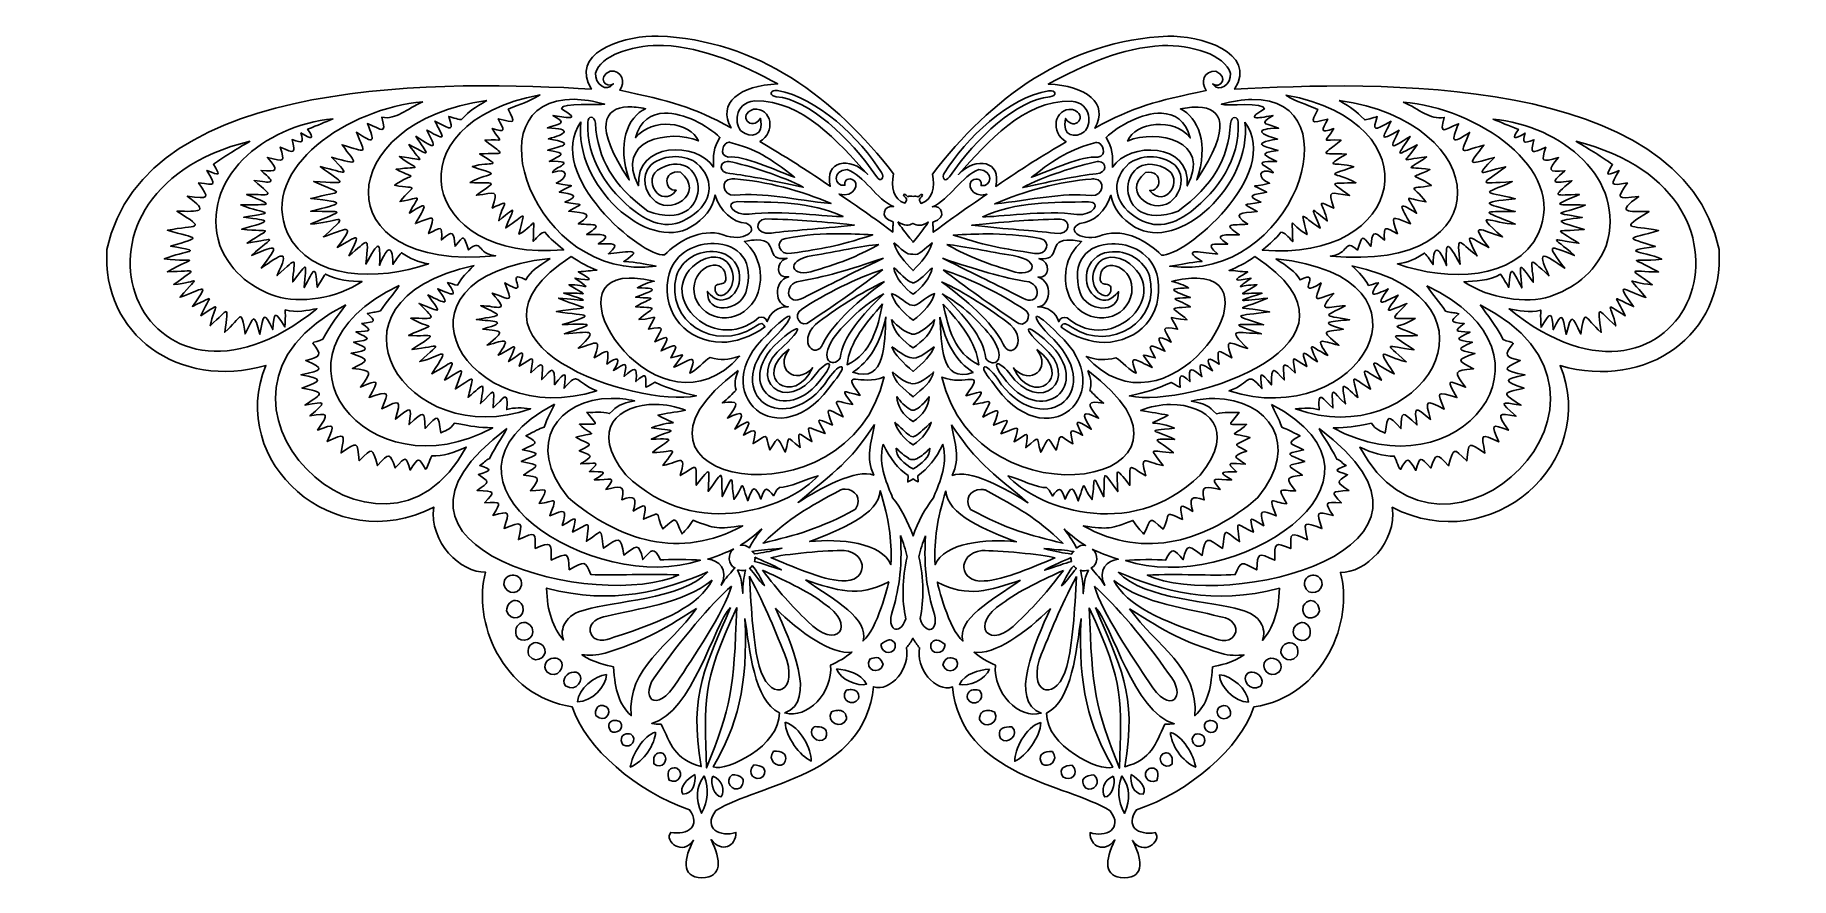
# Model space of a CAD drawing. Header units: centimetres. Extents: x -9.2 to 5.4, y -1.6 to 5.4.
import ezdxf

# ---------------------------------------------------------------- set-up
doc = ezdxf.new("R2010")
doc.units = ezdxf.units.CM
doc.header["$MEASUREMENT"] = 0
doc.layers.add('Layer 1', color=7, linetype='Continuous')

msp = doc.modelspace()

# ---------------------------------------------------------------- linework, layer by layer
at = {"layer": 'Layer 1', "color": 30}
for points, knots in [([(-4.03735, 5.39947), (-4.30353, 5.39112), (-4.72335, 5.25012), (-4.54089, 4.9596), (-4.54089, 4.9596), (-5.67549, 5.02394), (-8.25363, 5.09812), (-8.56421, 3.62759), (-8.56421, 3.62759), (-8.6116, 2.92349), (-7.96926, 2.45696), (-7.2446, 2.66434), (-7.2446, 2.66434), (-7.57389, 1.867), (-6.67671, 1.05839), (-5.85058, 1.48777), (-5.85058, 1.48777), (-5.88851, 1.19295), (-5.62571, 0.94093), (-5.41898, 0.94703), (-5.41898, 0.94703), (-5.53361, 0.55261), (-5.28845, -0.08446), (-4.70047, -0.17084), (-4.70047, -0.17084), (-4.58965, -0.51265), (-4.16383, -0.87693), (-3.72482, -1.0266), (-3.72482, -1.0266), (-3.62879, -1.15918), (-3.7369, -1.24006), (-3.88191, -1.21429), (-3.88191, -1.21429), (-3.94084, -1.28712), (-3.77956, -1.41422), (-3.69257, -1.27961), (-3.69257, -1.27961), (-3.76767, -1.42011), (-3.80417, -1.58921), (-3.62312, -1.59049), (-3.62312, -1.59049), (-3.44936, -1.58537), (-3.46358, -1.44772), (-3.54705, -1.27464), (-3.54705, -1.27464), (-3.45917, -1.38791), (-3.33736, -1.33164), (-3.34034, -1.21429), (-3.34034, -1.21429), (-3.46691, -1.25705), (-3.62156, -1.18518), (-3.50653, -1.03239), (-3.50653, -1.03239), (-3.1448, -0.80904), (-2.2717, -0.75021), (-2.19767, -0.00464), (-2.19767, -0.00464), (-2.05517, -0.05379), (-1.88725, 0.15598), (-1.92399, 0.3203), (-1.92399, 0.3203), (-1.90352, 0.34316), (-1.88599, 0.36943), (-1.87025, 0.39802), (-1.87025, 0.39802), (-1.8543, 0.36878), (-1.83572, 0.34195), (-1.81485, 0.31864), (-1.81485, 0.31864), (-1.8516, 0.15433), (-1.68368, -0.05545), (-1.54118, -0.0063), (-1.54118, -0.0063), (-1.46714, -0.75186), (-0.59405, -0.81069), (-0.23231, -1.03404), (-0.23231, -1.03404), (-0.11729, -1.18683), (-0.27194, -1.2587), (-0.39851, -1.21594), (-0.39851, -1.21594), (-0.40149, -1.33329), (-0.27968, -1.38957), (-0.1918, -1.2763), (-0.1918, -1.2763), (-0.27527, -1.44937), (-0.28949, -1.58703), (-0.11573, -1.59214), (-0.11573, -1.59214), (0.06532, -1.59087), (0.02882, -1.42177), (-0.04628, -1.28126), (-0.04628, -1.28126), (0.04071, -1.41588), (0.20199, -1.28878), (0.14306, -1.21594), (0.14306, -1.21594), (-0.00194, -1.24171), (-0.11007, -1.16083), (-0.01403, -1.02825), (-0.01403, -1.02825), (0.42498, -0.87858), (0.85081, -0.5143), (0.96162, -0.17249), (0.96162, -0.17249), (1.5496, -0.08611), (1.79476, 0.55096), (1.68013, 0.94537), (1.68013, 0.94537), (1.88686, 0.93928), (2.14966, 1.19129), (2.11173, 1.48612), (2.11173, 1.48612), (2.93787, 1.05673), (3.83504, 1.86535), (3.50575, 2.66269), (3.50575, 2.66269), (4.23042, 2.45531), (4.87275, 2.92184), (4.82536, 3.62593), (4.82536, 3.62593), (4.51478, 5.09647), (1.93664, 5.02228), (0.80204, 4.95795), (0.80204, 4.95795), (0.99667, 5.26784), (0.50569, 5.4077), (0.24724, 5.39782), (0.24724, 5.39782), (-0.57676, 5.36799), (-1.2281, 4.88204), (-1.70737, 4.25267), (-1.70737, 4.25267), (-1.68794, 4.14874), (-1.70208, 4.03802), (-1.80245, 4.01041), (-1.80245, 4.01041), (-1.81518, 4.02717), (-1.82019, 4.04233), (-1.80824, 4.05754), (-1.80824, 4.05754), (-1.77783, 4.07428), (-1.78941, 4.10661), (-1.82643, 4.06332), (-1.82643, 4.06332), (-1.83653, 4.06904), (-1.85181, 4.07099), (-1.86695, 4.06746), (-1.86695, 4.06746), (-1.88372, 4.07283), (-1.90116, 4.07135), (-1.91242, 4.06498), (-1.91242, 4.06498), (-1.94944, 4.10827), (-1.96102, 4.07593), (-1.93061, 4.05919), (-1.93061, 4.05919), (-1.91866, 4.04399), (-1.92367, 4.02883), (-1.9364, 4.01206), (-1.9364, 4.01206), (-2.03677, 4.03967), (-2.05091, 4.15039), (-2.03148, 4.25432), (-2.03148, 4.25432), (-2.51075, 4.8837), (-3.16209, 5.36965), (-3.98609, 5.39947), (-3.98609, 5.39947), (-4.00224, 5.40009), (-4.01961, 5.40003), (-4.03735, 5.39947)], [0, 0, 0, 0, 0.02272727, 0.02272727, 0.02272727, 0.02272727, 0.04545455, 0.04545455, 0.04545455, 0.04545455, 0.06818182, 0.06818182, 0.06818182, 0.06818182, 0.09090909, 0.09090909, 0.09090909, 0.09090909, 0.11363636, 0.11363636, 0.11363636, 0.11363636, 0.13636364, 0.13636364, 0.13636364, 0.13636364, 0.15909091, 0.15909091, 0.15909091, 0.15909091, 0.18181818, 0.18181818, 0.18181818, 0.18181818, 0.20454545, 0.20454545, 0.20454545, 0.20454545, 0.22727273, 0.22727273, 0.22727273, 0.22727273, 0.25, 0.25, 0.25, 0.25, 0.27272727, 0.27272727, 0.27272727, 0.27272727, 0.29545455, 0.29545455, 0.29545455, 0.29545455, 0.31818182, 0.31818182, 0.31818182, 0.31818182, 0.34090909, 0.34090909, 0.34090909, 0.34090909, 0.36363636, 0.36363636, 0.36363636, 0.36363636, 0.38636364, 0.38636364, 0.38636364, 0.38636364, 0.40909091, 0.40909091, 0.40909091, 0.40909091, 0.43181818, 0.43181818, 0.43181818, 0.43181818, 0.45454545, 0.45454545, 0.45454545, 0.45454545, 0.47727273, 0.47727273, 0.47727273, 0.47727273, 0.5, 0.5, 0.5, 0.5, 0.52272727, 0.52272727, 0.52272727, 0.52272727, 0.54545455, 0.54545455, 0.54545455, 0.54545455, 0.56818182, 0.56818182, 0.56818182, 0.56818182, 0.59090909, 0.59090909, 0.59090909, 0.59090909, 0.61363636, 0.61363636, 0.61363636, 0.61363636, 0.63636364, 0.63636364, 0.63636364, 0.63636364, 0.65909091, 0.65909091, 0.65909091, 0.65909091, 0.68181818, 0.68181818, 0.68181818, 0.68181818, 0.70454545, 0.70454545, 0.70454545, 0.70454545, 0.72727273, 0.72727273, 0.72727273, 0.72727273, 0.75, 0.75, 0.75, 0.75, 0.77272727, 0.77272727, 0.77272727, 0.77272727, 0.79545455, 0.79545455, 0.79545455, 0.79545455, 0.81818182, 0.81818182, 0.81818182, 0.81818182, 0.84090909, 0.84090909, 0.84090909, 0.84090909, 0.86363636, 0.86363636, 0.86363636, 0.86363636, 0.88636364, 0.88636364, 0.88636364, 0.88636364, 0.90909091, 0.90909091, 0.90909091, 0.90909091, 0.93181818, 0.93181818, 0.93181818, 0.93181818, 0.95454545, 0.95454545, 0.95454545, 0.95454545, 1, 1, 1, 1]), ([(-3.98609, 5.32258), (-3.97103, 5.32288), (-3.95538, 5.32293), (-3.94062, 5.32258), (-3.94062, 5.32258), (-3.60702, 5.30642), (-3.28114, 5.15963), (-2.99308, 5.00259), (-2.99308, 5.00259), (-3.30965, 4.98879), (-3.49811, 4.84417), (-3.38003, 4.63631), (-3.38003, 4.63631), (-3.69807, 4.81589), (-3.8899, 4.86014), (-4.30525, 4.95051), (-4.30525, 4.95051), (-4.25566, 5.0146), (-4.28542, 5.11641), (-4.38462, 5.10926), (-4.38462, 5.10926), (-4.49649, 5.05813), (-4.42187, 4.95918), (-4.35816, 5.00342), (-4.35816, 5.00342), (-4.41779, 4.92477), (-4.51262, 5.00507), (-4.50616, 5.09189), (-4.50616, 5.09189), (-4.46376, 5.23966), (-4.21208, 5.31797), (-3.98609, 5.32258)], [0, 0, 0, 0, 0.11111111, 0.11111111, 0.11111111, 0.11111111, 0.22222222, 0.22222222, 0.22222222, 0.22222222, 0.33333333, 0.33333333, 0.33333333, 0.33333333, 0.44444444, 0.44444444, 0.44444444, 0.44444444, 0.55555556, 0.55555556, 0.55555556, 0.55555556, 0.66666667, 0.66666667, 0.66666667, 0.66666667, 0.77777778, 0.77777778, 0.77777778, 0.77777778, 1, 1, 1, 1]), ([(0.20177, 5.32092), (0.43795, 5.32652), (0.72208, 5.24786), (0.76731, 5.09024), (0.76731, 5.09024), (0.77377, 5.00342), (0.67894, 4.92311), (0.61931, 5.00177), (0.61931, 5.00177), (0.68302, 4.95753), (0.75765, 5.05648), (0.64577, 5.1076), (0.64577, 5.1076), (0.54657, 5.11476), (0.51681, 5.01294), (0.5664, 4.94885), (0.5664, 4.94885), (0.15105, 4.85848), (-0.04078, 4.81424), (-0.35882, 4.63466), (-0.35882, 4.63466), (-0.24074, 4.84251), (-0.4292, 4.98714), (-0.74577, 5.00094), (-0.74577, 5.00094), (-0.45771, 5.15798), (-0.13183, 5.30476), (0.20177, 5.32092)], [0, 0, 0, 0, 0.125, 0.125, 0.125, 0.125, 0.25, 0.25, 0.25, 0.25, 0.375, 0.375, 0.375, 0.375, 0.5, 0.5, 0.5, 0.5, 0.625, 0.625, 0.625, 0.625, 0.75, 0.75, 0.75, 0.75, 1, 1, 1, 1]), ([(-5.9407, 4.85377), (-6.07511, 4.79607), (-6.1623, 4.70217), (-6.28135, 4.72561), (-6.28135, 4.72561), (-6.2403, 4.57007), (-6.27988, 4.62496), (-6.40124, 4.67352), (-6.40124, 4.67352), (-6.33802, 4.51999), (-6.33992, 4.49939), (-6.49302, 4.60159), (-6.49302, 4.60159), (-6.41145, 4.40881), (-6.40059, 4.43369), (-6.61125, 4.49658), (-6.61125, 4.49658), (-6.49196, 4.33242), (-6.45141, 4.32488), (-6.6989, 4.39323), (-6.6989, 4.39323), (-6.52696, 4.21441), (-6.57761, 4.2676), (-6.79233, 4.3155), (-6.79233, 4.3155), (-6.59564, 4.16615), (-6.53638, 4.17382), (-6.8469, 4.19231), (-6.8469, 4.19231), (-6.59452, 4.07711), (-6.58766, 4.12038), (-6.8717, 4.05092), (-6.8717, 4.05092), (-6.56361, 4.01738), (-6.60785, 4.01112), (-6.8717, 3.94509), (-6.8717, 3.94509), (-6.58239, 3.93967), (-6.5803, 3.96117), (-6.8717, 3.83925), (-6.8717, 3.83925), (-6.68983, 3.84), (-6.49172, 3.97004), (-6.76587, 3.73342), (-6.76587, 3.73342), (-6.59055, 3.78649), (-6.4821, 3.86965), (-6.65177, 3.64495), (-6.65177, 3.64495), (-6.48195, 3.73407), (-6.44596, 3.79038), (-6.5542, 3.57467), (-6.5542, 3.57467), (-6.39659, 3.69806), (-6.3853, 3.77055), (-6.41364, 3.50605), (-6.41364, 3.50605), (-6.30746, 3.69726), (-6.29189, 3.71255), (-6.30037, 3.4953), (-6.30037, 3.4953), (-6.2525, 3.6211), (-6.19192, 3.70174), (-6.18957, 3.50356), (-6.18957, 3.50356), (-6.16766, 3.53426), (-6.14608, 3.56961), (-6.11929, 3.59948), (-6.11929, 3.59948), (-6.0406, 3.54925), (-5.98352, 3.52292), (-5.89357, 3.50853), (-5.89357, 3.50853), (-6.31239, 3.36448), (-6.87145, 3.36713), (-7.06518, 3.76319), (-7.06518, 3.76319), (-7.30555, 4.30466), (-6.54942, 4.80335), (-5.9407, 4.85377)], [0, 0, 0, 0, 0.04761905, 0.04761905, 0.04761905, 0.04761905, 0.0952381, 0.0952381, 0.0952381, 0.0952381, 0.14285714, 0.14285714, 0.14285714, 0.14285714, 0.19047619, 0.19047619, 0.19047619, 0.19047619, 0.23809524, 0.23809524, 0.23809524, 0.23809524, 0.28571429, 0.28571429, 0.28571429, 0.28571429, 0.33333333, 0.33333333, 0.33333333, 0.33333333, 0.38095238, 0.38095238, 0.38095238, 0.38095238, 0.42857143, 0.42857143, 0.42857143, 0.42857143, 0.47619048, 0.47619048, 0.47619048, 0.47619048, 0.52380952, 0.52380952, 0.52380952, 0.52380952, 0.57142857, 0.57142857, 0.57142857, 0.57142857, 0.61904762, 0.61904762, 0.61904762, 0.61904762, 0.66666667, 0.66666667, 0.66666667, 0.66666667, 0.71428571, 0.71428571, 0.71428571, 0.71428571, 0.76190476, 0.76190476, 0.76190476, 0.76190476, 0.80952381, 0.80952381, 0.80952381, 0.80952381, 0.85714286, 0.85714286, 0.85714286, 0.85714286, 0.9047619, 0.9047619, 0.9047619, 0.9047619, 1, 1, 1, 1]), ([(-5.40823, 4.86534), (-5.5207, 4.79905), (-5.53876, 4.78796), (-5.61989, 4.70742), (-5.61989, 4.70742), (-5.62622, 4.70114), (-5.69768, 4.72306), (-5.72573, 4.73305), (-5.72573, 4.73305), (-5.68882, 4.61048), (-5.68885, 4.61065), (-5.83983, 4.69419), (-5.83983, 4.69419), (-5.77848, 4.56684), (-5.72338, 4.51233), (-5.9068, 4.61895), (-5.9068, 4.61895), (-5.82986, 4.46317), (-5.82148, 4.45227), (-5.99775, 4.56769), (-5.99775, 4.56769), (-5.90802, 4.42091), (-5.84302, 4.38048), (-6.05646, 4.49906), (-6.05646, 4.49906), (-5.95074, 4.3315), (-5.8929, 4.37326), (-6.13583, 4.39819), (-6.13583, 4.39819), (-5.96486, 4.2729), (-5.95118, 4.32482), (-6.16229, 4.29318), (-6.16229, 4.29318), (-5.98428, 4.20146), (-6.01047, 4.27601), (-6.17469, 4.16006), (-6.17469, 4.16006), (-5.97023, 4.12491), (-6.01077, 4.17629), (-6.13004, 4.02446), (-6.13004, 4.02446), (-5.94296, 4.05506), (-5.96387, 4.10215), (-6.05232, 3.92938), (-6.05232, 3.92938), (-5.87059, 4.0474), (-5.92684, 3.97741), (-6.00189, 3.84256), (-6.00189, 3.84256), (-5.83228, 3.90743), (-5.83947, 3.92135), (-5.89275, 3.75988), (-5.89275, 3.75988), (-5.79016, 3.8119), (-5.77619, 3.83467), (-5.78691, 3.70696), (-5.78691, 3.70696), (-5.68694, 3.7953), (-5.68523, 3.76989), (-5.67281, 3.65405), (-5.67281, 3.65405), (-5.5957, 3.75231), (-5.60317, 3.74711), (-5.56119, 3.62428), (-5.56119, 3.62428), (-5.44889, 3.72617), (-5.49438, 3.58996), (-5.33712, 3.57467), (-5.33712, 3.57467), (-6.78186, 3.43449), (-6.68389, 4.69335), (-5.40823, 4.86534)], [0, 0, 0, 0, 0.05263158, 0.05263158, 0.05263158, 0.05263158, 0.10526316, 0.10526316, 0.10526316, 0.10526316, 0.15789474, 0.15789474, 0.15789474, 0.15789474, 0.21052632, 0.21052632, 0.21052632, 0.21052632, 0.26315789, 0.26315789, 0.26315789, 0.26315789, 0.31578947, 0.31578947, 0.31578947, 0.31578947, 0.36842105, 0.36842105, 0.36842105, 0.36842105, 0.42105263, 0.42105263, 0.42105263, 0.42105263, 0.47368421, 0.47368421, 0.47368421, 0.47368421, 0.52631579, 0.52631579, 0.52631579, 0.52631579, 0.57894737, 0.57894737, 0.57894737, 0.57894737, 0.63157895, 0.63157895, 0.63157895, 0.63157895, 0.68421053, 0.68421053, 0.68421053, 0.68421053, 0.73684211, 0.73684211, 0.73684211, 0.73684211, 0.78947368, 0.78947368, 0.78947368, 0.78947368, 0.84210526, 0.84210526, 0.84210526, 0.84210526, 0.89473684, 0.89473684, 0.89473684, 0.89473684, 1, 1, 1, 1]), ([(-4.96753, 4.91164), (-5.07157, 4.84526), (-5.11864, 4.84351), (-5.23129, 4.79175), (-5.23129, 4.79175), (-5.17041, 4.67331), (-5.16762, 4.67572), (-5.31397, 4.71238), (-5.31397, 4.71238), (-5.26533, 4.61833), (-5.24497, 4.59106), (-5.36358, 4.633), (-5.36358, 4.633), (-5.28179, 4.49123), (-5.2634, 4.55272), (-5.42559, 4.53544), (-5.42559, 4.53544), (-5.24732, 4.39636), (-5.25595, 4.43045), (-5.46941, 4.42134), (-5.46941, 4.42134), (-5.26535, 4.29729), (-5.3752, 4.36431), (-5.5306, 4.3155), (-5.5306, 4.3155), (-5.2731, 4.22792), (-5.36777, 4.28026), (-5.54879, 4.18321), (-5.54879, 4.18321), (-5.33878, 4.17373), (-5.31273, 4.20684), (-5.49587, 4.07738), (-5.49587, 4.07738), (-5.33374, 4.09677), (-5.31413, 4.13573), (-5.36358, 3.97155), (-5.36358, 3.97155), (-5.18901, 4.05493), (-5.28512, 4.00419), (-5.31066, 3.86571), (-5.31066, 3.86571), (-5.14442, 3.9996), (-5.18587, 3.97924), (-5.25196, 3.80701), (-5.25196, 3.80701), (-5.08744, 3.90687), (-5.08486, 3.98394), (-5.14282, 3.75327), (-5.14282, 3.75327), (-4.98505, 3.83846), (-5.0239, 3.93648), (-5.02293, 3.69456), (-5.02293, 3.69456), (-4.98171, 3.7373), (-4.96157, 3.76857), (-4.92619, 3.77146), (-4.92619, 3.77146), (-4.87575, 3.70802), (-4.84296, 3.68629), (-4.77075, 3.62428), (-4.77075, 3.62428), (-5.96222, 3.5165), (-6.21046, 4.67973), (-4.96753, 4.91164)], [0, 0, 0, 0, 0.05882353, 0.05882353, 0.05882353, 0.05882353, 0.11764706, 0.11764706, 0.11764706, 0.11764706, 0.17647059, 0.17647059, 0.17647059, 0.17647059, 0.23529412, 0.23529412, 0.23529412, 0.23529412, 0.29411765, 0.29411765, 0.29411765, 0.29411765, 0.35294118, 0.35294118, 0.35294118, 0.35294118, 0.41176471, 0.41176471, 0.41176471, 0.41176471, 0.47058824, 0.47058824, 0.47058824, 0.47058824, 0.52941176, 0.52941176, 0.52941176, 0.52941176, 0.58823529, 0.58823529, 0.58823529, 0.58823529, 0.64705882, 0.64705882, 0.64705882, 0.64705882, 0.70588235, 0.70588235, 0.70588235, 0.70588235, 0.76470588, 0.76470588, 0.76470588, 0.76470588, 0.82352941, 0.82352941, 0.82352941, 0.82352941, 0.88235294, 0.88235294, 0.88235294, 0.88235294, 1, 1, 1, 1]), ([(-4.6831, 4.87444), (-4.60897, 4.87322), (-4.52514, 4.8603), (-4.4301, 4.83475), (-4.4301, 4.83475), (-4.46854, 4.82028), (-4.79341, 4.85325), (-4.78894, 4.79589), (-4.78894, 4.79589), (-4.6028, 4.68645), (-4.77415, 4.72821), (-4.86087, 4.74132), (-4.86087, 4.74132), (-4.71951, 4.66312), (-4.82566, 4.67456), (-4.90635, 4.63631), (-4.90635, 4.63631), (-4.69083, 4.63335), (-4.75455, 4.58261), (-4.89808, 4.54619), (-4.89808, 4.54619), (-4.64724, 4.50385), (-4.81007, 4.48297), (-4.90304, 4.4511), (-4.90304, 4.4511), (-4.71449, 4.427), (-4.80672, 4.40625), (-4.89064, 4.35933), (-4.89064, 4.35933), (-4.63577, 4.36446), (-4.85796, 4.30743), (-4.86252, 4.2659), (-4.86252, 4.2659), (-4.73677, 4.31703), (-4.72461, 4.21944), (-4.83193, 4.17908), (-4.83193, 4.17908), (-4.66406, 4.13751), (-4.67485, 4.18391), (-4.80795, 4.10384), (-4.80795, 4.10384), (-4.69812, 4.08459), (-4.62736, 4.07879), (-4.76, 4.02116), (-4.76, 4.02116), (-4.61188, 3.98759), (-4.58674, 4.02549), (-4.72858, 3.94509), (-4.72858, 3.94509), (-4.59453, 3.92819), (-4.5107, 3.93439), (-4.6492, 3.83925), (-4.6492, 3.83925), (-4.51651, 3.82886), (-4.43151, 3.8496), (-4.58058, 3.75078), (-4.58058, 3.75078), (-4.4812, 3.75168), (-4.33905, 3.76402), (-4.48384, 3.67306), (-4.48384, 3.67306), (-4.36685, 3.67339), (-4.28793, 3.68998), (-4.3995, 3.59203), (-4.3995, 3.59203), (-4.29191, 3.59602), (-4.07071, 3.65483), (-4.27135, 3.52837), (-4.27135, 3.52837), (-4.14674, 3.52005), (-4.12515, 3.50686), (-4.00346, 3.48951), (-4.00346, 3.48951), (-5.01698, 3.34643), (-5.55784, 4.88882), (-4.6831, 4.87444)], [0, 0, 0, 0, 0.05, 0.05, 0.05, 0.05, 0.1, 0.1, 0.1, 0.1, 0.15, 0.15, 0.15, 0.15, 0.2, 0.2, 0.2, 0.2, 0.25, 0.25, 0.25, 0.25, 0.3, 0.3, 0.3, 0.3, 0.35, 0.35, 0.35, 0.35, 0.4, 0.4, 0.4, 0.4, 0.45, 0.45, 0.45, 0.45, 0.5, 0.5, 0.5, 0.5, 0.55, 0.55, 0.55, 0.55, 0.6, 0.6, 0.6, 0.6, 0.65, 0.65, 0.65, 0.65, 0.7, 0.7, 0.7, 0.7, 0.75, 0.75, 0.75, 0.75, 0.8, 0.8, 0.8, 0.8, 0.85, 0.85, 0.85, 0.85, 0.9, 0.9, 0.9, 0.9, 1, 1, 1, 1]), ([(-4.23827, 4.8116), (-4.19322, 4.81341), (-4.14341, 4.8077), (-4.0911, 4.79672), (-4.0911, 4.79672), (-4.23874, 4.72827), (-4.33088, 4.50479), (-4.2267, 4.20554), (-4.2267, 4.20554), (-4.52756, 4.65623), (-4.4335, 4.80376), (-4.23827, 4.8116)], [0, 0, 0, 0, 0.25, 0.25, 0.25, 0.25, 0.5, 0.5, 0.5, 0.5, 1, 1, 1, 1]), ([(-3.18407, 4.86203), (-2.77883, 4.86405), (-2.49679, 4.52373), (-2.24646, 4.25184), (-2.24646, 4.25184), (-2.39444, 4.40597), (-2.6083, 4.36342), (-2.55652, 4.15262), (-2.55652, 4.15262), (-2.82798, 4.33304), (-2.82646, 4.33587), (-3.14108, 4.52304), (-3.14108, 4.52304), (-3.00887, 4.59627), (-3.03905, 4.80722), (-3.19399, 4.79175), (-3.19399, 4.79175), (-3.33708, 4.74657), (-3.20814, 4.59988), (-3.13695, 4.71734), (-3.13695, 4.71734), (-3.10104, 4.56347), (-3.22002, 4.55252), (-3.29073, 4.60655), (-3.29073, 4.60655), (-3.35132, 4.65284), (-3.36236, 4.8416), (-3.18407, 4.86203)], [0, 0, 0, 0, 0.125, 0.125, 0.125, 0.125, 0.25, 0.25, 0.25, 0.25, 0.375, 0.375, 0.375, 0.375, 0.5, 0.5, 0.5, 0.5, 0.625, 0.625, 0.625, 0.625, 0.75, 0.75, 0.75, 0.75, 1, 1, 1, 1]), ([(-3.01788, 4.9472), (-3.0116, 4.94802), (-3.00376, 4.94781), (-2.99556, 4.9472), (-2.99556, 4.9472), (-2.66299, 4.89088), (-2.30883, 4.55033), (-2.1307, 4.2659), (-2.1307, 4.2659), (-2.10142, 4.22687), (-2.13779, 4.17705), (-2.17287, 4.23365), (-2.17287, 4.23365), (-2.39481, 4.55744), (-2.73393, 4.87363), (-3.00631, 4.89593), (-3.00631, 4.89593), (-3.05798, 4.9046), (-3.06185, 4.94147), (-3.01788, 4.9472)], [0, 0, 0, 0, 0.16666667, 0.16666667, 0.16666667, 0.16666667, 0.33333333, 0.33333333, 0.33333333, 0.33333333, 0.5, 0.5, 0.5, 0.5, 0.66666667, 0.66666667, 0.66666667, 0.66666667, 1, 1, 1, 1]), ([(-0.74329, 4.94554), (-0.67765, 4.95041), (-0.67348, 4.90418), (-0.73254, 4.89428), (-0.73254, 4.89428), (-1.00492, 4.87198), (-1.34403, 4.55578), (-1.56598, 4.232), (-1.56598, 4.232), (-1.60106, 4.17539), (-1.63742, 4.22522), (-1.60815, 4.26424), (-1.60815, 4.26424), (-1.43002, 4.54868), (-1.07585, 4.88923), (-0.74329, 4.94554)], [0, 0, 0, 0, 0.2, 0.2, 0.2, 0.2, 0.4, 0.4, 0.4, 0.4, 0.6, 0.6, 0.6, 0.6, 1, 1, 1, 1]), ([(-0.55477, 4.86038), (-0.37649, 4.83995), (-0.38752, 4.65119), (-0.44812, 4.60489), (-0.44812, 4.60489), (-0.51883, 4.55087), (-0.63781, 4.56182), (-0.6019, 4.71569), (-0.6019, 4.71569), (-0.53071, 4.59823), (-0.40177, 4.74492), (-0.54485, 4.7901), (-0.54485, 4.7901), (-0.6998, 4.80557), (-0.72998, 4.59461), (-0.59777, 4.52138), (-0.59777, 4.52138), (-0.91239, 4.33422), (-0.91087, 4.33138), (-1.18233, 4.15097), (-1.18233, 4.15097), (-1.13054, 4.36176), (-1.34441, 4.40432), (-1.49239, 4.25019), (-1.49239, 4.25019), (-1.24206, 4.52208), (-0.96002, 4.86239), (-0.55477, 4.86038)], [0, 0, 0, 0, 0.125, 0.125, 0.125, 0.125, 0.25, 0.25, 0.25, 0.25, 0.375, 0.375, 0.375, 0.375, 0.5, 0.5, 0.5, 0.5, 0.625, 0.625, 0.625, 0.625, 0.75, 0.75, 0.75, 0.75, 1, 1, 1, 1]), ([(0.94425, 4.87278), (1.81898, 4.88716), (1.2773, 3.34478), (0.26378, 3.48786), (0.26378, 3.48786), (0.38547, 3.50521), (0.40706, 3.5184), (0.53167, 3.52672), (0.53167, 3.52672), (0.33103, 3.65317), (0.55306, 3.59436), (0.66065, 3.59038), (0.66065, 3.59038), (0.54908, 3.68833), (0.628, 3.67174), (0.74499, 3.67141), (0.74499, 3.67141), (0.6002, 3.76237), (0.74235, 3.75002), (0.84173, 3.74913), (0.84173, 3.74913), (0.69266, 3.84794), (0.77766, 3.8272), (0.91036, 3.8376), (0.91036, 3.8376), (0.77185, 3.93273), (0.85568, 3.92653), (0.98973, 3.94343), (0.98973, 3.94343), (0.84788, 4.02384), (0.8722, 3.98676), (1.02032, 4.02033), (1.02032, 4.02033), (0.88769, 4.07796), (0.95927, 4.08294), (1.06911, 4.10218), (1.06911, 4.10218), (0.936, 4.18226), (0.92438, 4.13586), (1.09226, 4.17743), (1.09226, 4.17743), (0.98493, 4.21779), (0.9971, 4.31537), (1.12285, 4.26424), (1.12285, 4.26424), (1.11828, 4.30578), (0.89692, 4.3628), (1.15179, 4.35767), (1.15179, 4.35767), (1.06787, 4.4046), (0.97481, 4.42534), (1.16336, 4.44945), (1.16336, 4.44945), (1.07039, 4.48131), (0.90839, 4.50219), (1.15923, 4.54453), (1.15923, 4.54453), (1.0157, 4.58096), (0.95116, 4.6317), (1.16667, 4.63466), (1.16667, 4.63466), (1.08599, 4.67291), (0.98066, 4.66146), (1.12202, 4.73966), (1.12202, 4.73966), (1.0353, 4.72656), (0.86312, 4.68562), (1.04926, 4.79506), (1.04926, 4.79506), (1.05373, 4.85242), (0.72886, 4.81862), (0.69042, 4.8331), (0.69042, 4.8331), (0.78546, 4.85865), (0.87013, 4.87157), (0.94425, 4.87278)], [0, 0, 0, 0, 0.05, 0.05, 0.05, 0.05, 0.1, 0.1, 0.1, 0.1, 0.15, 0.15, 0.15, 0.15, 0.2, 0.2, 0.2, 0.2, 0.25, 0.25, 0.25, 0.25, 0.3, 0.3, 0.3, 0.3, 0.35, 0.35, 0.35, 0.35, 0.4, 0.4, 0.4, 0.4, 0.45, 0.45, 0.45, 0.45, 0.5, 0.5, 0.5, 0.5, 0.55, 0.55, 0.55, 0.55, 0.6, 0.6, 0.6, 0.6, 0.65, 0.65, 0.65, 0.65, 0.7, 0.7, 0.7, 0.7, 0.75, 0.75, 0.75, 0.75, 0.8, 0.8, 0.8, 0.8, 0.85, 0.85, 0.85, 0.85, 0.9, 0.9, 0.9, 0.9, 1, 1, 1, 1]), ([(1.22786, 4.90999), (2.47078, 4.67808), (2.22337, 3.51484), (1.0319, 3.62263), (1.0319, 3.62263), (1.10411, 3.68464), (1.13607, 3.70719), (1.18651, 3.77063), (1.18651, 3.77063), (1.22189, 3.76774), (1.24286, 3.73564), (1.28408, 3.69291), (1.28408, 3.69291), (1.28505, 3.93483), (1.2462, 3.83681), (1.40397, 3.75161), (1.40397, 3.75161), (1.34601, 3.98229), (1.34859, 3.90522), (1.51311, 3.80536), (1.51311, 3.80536), (1.44702, 3.97759), (1.40557, 3.99795), (1.57181, 3.86406), (1.57181, 3.86406), (1.54627, 4.00254), (1.45016, 4.05327), (1.62473, 3.96989), (1.62473, 3.96989), (1.57528, 4.13408), (1.59489, 4.09511), (1.75702, 4.07573), (1.75702, 4.07573), (1.57389, 4.20519), (1.59994, 4.17207), (1.80994, 4.18156), (1.80994, 4.18156), (1.62893, 4.27861), (1.53425, 4.22626), (1.79175, 4.31385), (1.79175, 4.31385), (1.63635, 4.36265), (1.5265, 4.29563), (1.73056, 4.41968), (1.73056, 4.41968), (1.5171, 4.4288), (1.50847, 4.3947), (1.68674, 4.53379), (1.68674, 4.53379), (1.52455, 4.55107), (1.54294, 4.48957), (1.62473, 4.63135), (1.62473, 4.63135), (1.50612, 4.58941), (1.52647, 4.61668), (1.57512, 4.71073), (1.57512, 4.71073), (1.42877, 4.67407), (1.43156, 4.67166), (1.49244, 4.7901), (1.49244, 4.7901), (1.37979, 4.84185), (1.33189, 4.84361), (1.22786, 4.90999)], [0, 0, 0, 0, 0.05882353, 0.05882353, 0.05882353, 0.05882353, 0.11764706, 0.11764706, 0.11764706, 0.11764706, 0.17647059, 0.17647059, 0.17647059, 0.17647059, 0.23529412, 0.23529412, 0.23529412, 0.23529412, 0.29411765, 0.29411765, 0.29411765, 0.29411765, 0.35294118, 0.35294118, 0.35294118, 0.35294118, 0.41176471, 0.41176471, 0.41176471, 0.41176471, 0.47058824, 0.47058824, 0.47058824, 0.47058824, 0.52941176, 0.52941176, 0.52941176, 0.52941176, 0.58823529, 0.58823529, 0.58823529, 0.58823529, 0.64705882, 0.64705882, 0.64705882, 0.64705882, 0.70588235, 0.70588235, 0.70588235, 0.70588235, 0.76470588, 0.76470588, 0.76470588, 0.76470588, 0.82352941, 0.82352941, 0.82352941, 0.82352941, 0.88235294, 0.88235294, 0.88235294, 0.88235294, 1, 1, 1, 1]), ([(1.66938, 4.86369), (2.94504, 4.69169), (3.04301, 3.43284), (1.59827, 3.57302), (1.59827, 3.57302), (1.75553, 3.5883), (1.71004, 3.72452), (1.82234, 3.62263), (1.82234, 3.62263), (1.86432, 3.74546), (1.85685, 3.75065), (1.93396, 3.65239), (1.93396, 3.65239), (1.94638, 3.76823), (1.94809, 3.79364), (2.04806, 3.70531), (2.04806, 3.70531), (2.03734, 3.83302), (2.05132, 3.81025), (2.1539, 3.75823), (2.1539, 3.75823), (2.10062, 3.9197), (2.09343, 3.90578), (2.26304, 3.84091), (2.26304, 3.84091), (2.18799, 3.97575), (2.13174, 4.04574), (2.31347, 3.92772), (2.31347, 3.92772), (2.22502, 4.10049), (2.20411, 4.05341), (2.39119, 4.02281), (2.39119, 4.02281), (2.27192, 4.17463), (2.23138, 4.12326), (2.43584, 4.15841), (2.43584, 4.15841), (2.27162, 4.27436), (2.24544, 4.1998), (2.42344, 4.29153), (2.42344, 4.29153), (2.21233, 4.32317), (2.22601, 4.27124), (2.39698, 4.39653), (2.39698, 4.39653), (2.15405, 4.3716), (2.21189, 4.32984), (2.31761, 4.49741), (2.31761, 4.49741), (2.10418, 4.37883), (2.16917, 4.41926), (2.2589, 4.56603), (2.2589, 4.56603), (2.08263, 4.45062), (2.09101, 4.46151), (2.16795, 4.6173), (2.16795, 4.6173), (1.98453, 4.51068), (2.03963, 4.56519), (2.10098, 4.69254), (2.10098, 4.69254), (1.95, 4.609), (1.94997, 4.60883), (1.98688, 4.7314), (1.98688, 4.7314), (1.95883, 4.72141), (1.88737, 4.69949), (1.88105, 4.70577), (1.88105, 4.70577), (1.79992, 4.78631), (1.78185, 4.7974), (1.66938, 4.86369)], [0, 0, 0, 0, 0.05263158, 0.05263158, 0.05263158, 0.05263158, 0.10526316, 0.10526316, 0.10526316, 0.10526316, 0.15789474, 0.15789474, 0.15789474, 0.15789474, 0.21052632, 0.21052632, 0.21052632, 0.21052632, 0.26315789, 0.26315789, 0.26315789, 0.26315789, 0.31578947, 0.31578947, 0.31578947, 0.31578947, 0.36842105, 0.36842105, 0.36842105, 0.36842105, 0.42105263, 0.42105263, 0.42105263, 0.42105263, 0.47368421, 0.47368421, 0.47368421, 0.47368421, 0.52631579, 0.52631579, 0.52631579, 0.52631579, 0.57894737, 0.57894737, 0.57894737, 0.57894737, 0.63157895, 0.63157895, 0.63157895, 0.63157895, 0.68421053, 0.68421053, 0.68421053, 0.68421053, 0.73684211, 0.73684211, 0.73684211, 0.73684211, 0.78947368, 0.78947368, 0.78947368, 0.78947368, 0.84210526, 0.84210526, 0.84210526, 0.84210526, 0.89473684, 0.89473684, 0.89473684, 0.89473684, 1, 1, 1, 1]), ([(2.20185, 4.85211), (2.81057, 4.8017), (3.5667, 4.303), (3.32633, 3.76153), (3.32633, 3.76153), (3.1326, 3.36548), (2.57354, 3.36283), (2.15472, 3.50687), (2.15472, 3.50687), (2.24467, 3.52126), (2.30175, 3.5476), (2.38045, 3.59782), (2.38045, 3.59782), (2.40724, 3.56796), (2.42882, 3.5326), (2.45073, 3.50191), (2.45073, 3.50191), (2.45307, 3.70009), (2.51365, 3.61944), (2.56152, 3.49364), (2.56152, 3.49364), (2.55304, 3.7109), (2.56861, 3.69561), (2.6748, 3.50439), (2.6748, 3.50439), (2.64645, 3.7689), (2.65774, 3.69641), (2.81536, 3.57302), (2.81536, 3.57302), (2.70711, 3.78873), (2.7431, 3.73242), (2.91292, 3.6433), (2.91292, 3.6433), (2.74326, 3.86799), (2.8517, 3.78484), (3.02702, 3.73177), (3.02702, 3.73177), (2.75287, 3.96839), (2.95098, 3.83835), (3.13286, 3.8376), (3.13286, 3.8376), (2.84145, 3.95952), (2.84354, 3.93801), (3.13286, 3.94343), (3.13286, 3.94343), (2.86901, 4.00947), (2.82476, 4.01573), (3.13286, 4.04927), (3.13286, 4.04927), (2.84881, 4.11873), (2.85567, 4.07546), (3.10805, 4.19065), (3.10805, 4.19065), (2.79753, 4.17217), (2.85679, 4.1645), (3.05348, 4.31385), (3.05348, 4.31385), (2.83876, 4.26595), (2.78811, 4.21276), (2.96005, 4.39157), (2.96005, 4.39157), (2.71256, 4.32323), (2.75311, 4.33076), (2.8724, 4.49493), (2.8724, 4.49493), (2.66174, 4.43204), (2.6726, 4.40716), (2.75417, 4.59993), (2.75417, 4.59993), (2.60107, 4.49774), (2.59917, 4.51833), (2.66239, 4.67187), (2.66239, 4.67187), (2.54104, 4.6233), (2.50145, 4.56841), (2.5425, 4.72396), (2.5425, 4.72396), (2.42345, 4.70051), (2.33626, 4.79442), (2.20185, 4.85211)], [0, 0, 0, 0, 0.04761905, 0.04761905, 0.04761905, 0.04761905, 0.0952381, 0.0952381, 0.0952381, 0.0952381, 0.14285714, 0.14285714, 0.14285714, 0.14285714, 0.19047619, 0.19047619, 0.19047619, 0.19047619, 0.23809524, 0.23809524, 0.23809524, 0.23809524, 0.28571429, 0.28571429, 0.28571429, 0.28571429, 0.33333333, 0.33333333, 0.33333333, 0.33333333, 0.38095238, 0.38095238, 0.38095238, 0.38095238, 0.42857143, 0.42857143, 0.42857143, 0.42857143, 0.47619048, 0.47619048, 0.47619048, 0.47619048, 0.52380952, 0.52380952, 0.52380952, 0.52380952, 0.57142857, 0.57142857, 0.57142857, 0.57142857, 0.61904762, 0.61904762, 0.61904762, 0.61904762, 0.66666667, 0.66666667, 0.66666667, 0.66666667, 0.71428571, 0.71428571, 0.71428571, 0.71428571, 0.76190476, 0.76190476, 0.76190476, 0.76190476, 0.80952381, 0.80952381, 0.80952381, 0.80952381, 0.85714286, 0.85714286, 0.85714286, 0.85714286, 0.9047619, 0.9047619, 0.9047619, 0.9047619, 1, 1, 1, 1]), ([(-6.6865, 4.71238), (-6.75911, 4.68111), (-6.80962, 4.66229), (-6.89733, 4.62556), (-6.89733, 4.62556), (-6.84249, 4.54594), (-6.85651, 4.53531), (-6.95356, 4.5958), (-6.95356, 4.5958), (-6.93286, 4.51284), (-6.93397, 4.50668), (-7.02715, 4.5404), (-7.02715, 4.5404), (-6.99927, 4.42166), (-7.00119, 4.42313), (-7.12554, 4.47756), (-7.12554, 4.47756), (-7.08727, 4.35318), (-7.08642, 4.354), (-7.2322, 4.3924), (-7.2322, 4.3924), (-7.13833, 4.28548), (-7.14493, 4.26936), (-7.28429, 4.28326), (-7.28429, 4.28326), (-7.1424, 4.16323), (-7.20254, 4.18236), (-7.34216, 4.19975), (-7.34216, 4.19975), (-7.1594, 4.04811), (-7.20693, 4.08562), (-7.40418, 4.08482), (-7.40418, 4.08482), (-7.15233, 3.98112), (-7.21407, 4.00359), (-7.45379, 3.998), (-7.45379, 3.998), (-7.24175, 3.91411), (-7.13912, 3.94466), (-7.42815, 3.89548), (-7.42815, 3.89548), (-7.20173, 3.86468), (-7.18559, 3.87029), (-7.44469, 3.79543), (-7.44469, 3.79543), (-7.19282, 3.77029), (-7.18826, 3.81844), (-7.40087, 3.6805), (-7.40087, 3.6805), (-7.14657, 3.71518), (-7.16938, 3.75105), (-7.36366, 3.57798), (-7.36366, 3.57798), (-7.13873, 3.67232), (-7.13127, 3.67266), (-7.28263, 3.47297), (-7.28263, 3.47297), (-7.11907, 3.5843), (-7.03761, 3.64906), (-7.152, 3.41013), (-7.152, 3.41013), (-6.96271, 3.57983), (-7.01158, 3.55317), (-7.02136, 3.35722), (-7.02136, 3.35722), (-6.89021, 3.53331), (-6.90922, 3.52204), (-6.92545, 3.31009), (-6.92545, 3.31009), (-6.84799, 3.46245), (-6.8305, 3.5162), (-6.81796, 3.3134), (-6.81796, 3.3134), (-6.79468, 3.34994), (-6.77193, 3.39726), (-6.75016, 3.42336), (-6.75016, 3.42336), (-6.65743, 3.36668), (-6.53256, 3.36643), (-6.44506, 3.36052), (-6.44506, 3.36052), (-6.66224, 3.218), (-6.96032, 3.17762), (-7.16192, 3.23815), (-7.16192, 3.23815), (-7.34279, 3.30655), (-7.5243, 3.41165), (-7.62659, 3.65983), (-7.62659, 3.65983), (-7.79807, 4.2169), (-7.26042, 4.65531), (-6.6865, 4.71238)], [0, 0, 0, 0, 0.04166667, 0.04166667, 0.04166667, 0.04166667, 0.08333333, 0.08333333, 0.08333333, 0.08333333, 0.125, 0.125, 0.125, 0.125, 0.16666667, 0.16666667, 0.16666667, 0.16666667, 0.20833333, 0.20833333, 0.20833333, 0.20833333, 0.25, 0.25, 0.25, 0.25, 0.29166667, 0.29166667, 0.29166667, 0.29166667, 0.33333333, 0.33333333, 0.33333333, 0.33333333, 0.375, 0.375, 0.375, 0.375, 0.41666667, 0.41666667, 0.41666667, 0.41666667, 0.45833333, 0.45833333, 0.45833333, 0.45833333, 0.5, 0.5, 0.5, 0.5, 0.54166667, 0.54166667, 0.54166667, 0.54166667, 0.58333333, 0.58333333, 0.58333333, 0.58333333, 0.625, 0.625, 0.625, 0.625, 0.66666667, 0.66666667, 0.66666667, 0.66666667, 0.70833333, 0.70833333, 0.70833333, 0.70833333, 0.75, 0.75, 0.75, 0.75, 0.79166667, 0.79166667, 0.79166667, 0.79166667, 0.83333333, 0.83333333, 0.83333333, 0.83333333, 0.875, 0.875, 0.875, 0.875, 0.91666667, 0.91666667, 0.91666667, 0.91666667, 1, 1, 1, 1]), ([(-4.62771, 4.68758), (-4.68826, 4.16327), (-4.07548, 3.59969), (-3.71407, 3.81445), (-3.71407, 3.81445), (-3.60265, 3.88304), (-3.53546, 3.96444), (-3.51398, 4.07903), (-3.51398, 4.07903), (-3.47121, 3.94716), (-3.36751, 3.85192), (-3.25601, 3.84504), (-3.25601, 3.84504), (-3.13066, 3.79016), (-3.28082, 3.68116), (-3.447, 3.74996), (-3.447, 3.74996), (-3.63582, 3.80899), (-3.82319, 3.69138), (-3.93317, 3.58211), (-3.93317, 3.58211), (-4.118, 3.56192), (-4.94185, 4.24863), (-4.62771, 4.68758)], [0, 0, 0, 0, 0.14285714, 0.14285714, 0.14285714, 0.14285714, 0.28571429, 0.28571429, 0.28571429, 0.28571429, 0.42857143, 0.42857143, 0.42857143, 0.42857143, 0.57142857, 0.57142857, 0.57142857, 0.57142857, 0.71428571, 0.71428571, 0.71428571, 0.71428571, 1, 1, 1, 1]), ([(-4.54254, 4.72561), (-4.52694, 4.72558), (-4.51022, 4.71071), (-4.50782, 4.67517), (-4.50782, 4.67517), (-4.48688, 4.37415), (-4.36261, 4.16229), (-4.07208, 3.94674), (-4.07208, 3.94674), (-3.51029, 3.73691), (-3.55834, 4.50045), (-3.96212, 4.30393), (-3.96212, 4.30393), (-4.14062, 4.21701), (-3.95957, 3.9538), (-3.83561, 4.11955), (-3.83561, 4.11955), (-3.93427, 4.10525), (-3.954, 4.2913), (-3.80171, 4.2692), (-3.80171, 4.2692), (-3.58313, 4.09175), (-3.8991, 3.89462), (-4.03157, 4.04679), (-4.03157, 4.04679), (-4.08573, 4.09705), (-4.14036, 4.23219), (-4.04728, 4.32791), (-4.04728, 4.32791), (-3.92679, 4.42988), (-3.74734, 4.41039), (-3.66363, 4.34196), (-3.66363, 4.34196), (-3.53139, 4.22217), (-3.51979, 4.05373), (-3.68347, 3.92359), (-3.68347, 3.92359), (-3.85608, 3.78941), (-4.00558, 3.8166), (-4.17791, 3.94178), (-4.17791, 3.94178), (-4.40601, 4.12163), (-4.5852, 4.3789), (-4.56983, 4.68592), (-4.56983, 4.68592), (-4.5719, 4.71054), (-4.55815, 4.72564), (-4.54254, 4.72561)], [0, 0, 0, 0, 0.07692308, 0.07692308, 0.07692308, 0.07692308, 0.15384615, 0.15384615, 0.15384615, 0.15384615, 0.23076923, 0.23076923, 0.23076923, 0.23076923, 0.30769231, 0.30769231, 0.30769231, 0.30769231, 0.38461538, 0.38461538, 0.38461538, 0.38461538, 0.46153846, 0.46153846, 0.46153846, 0.46153846, 0.53846154, 0.53846154, 0.53846154, 0.53846154, 0.61538462, 0.61538462, 0.61538462, 0.61538462, 0.69230769, 0.69230769, 0.69230769, 0.69230769, 0.76923077, 0.76923077, 0.76923077, 0.76923077, 0.84615385, 0.84615385, 0.84615385, 0.84615385, 1, 1, 1, 1]), ([(-3.93317, 4.75951), (-3.77302, 4.76431), (-3.57765, 4.65766), (-3.47346, 4.55776), (-3.47346, 4.55776), (-3.52818, 4.47639), (-3.53093, 4.40212), (-3.52638, 4.31137), (-3.52638, 4.31137), (-3.65991, 4.52603), (-4.18026, 4.5206), (-4.14815, 4.15675), (-4.14815, 4.15675), (-4.35371, 4.5348), (-3.89399, 4.63146), (-3.65123, 4.52883), (-3.65123, 4.52883), (-3.71747, 4.68947), (-4.0385, 4.72544), (-4.17295, 4.55528), (-4.17295, 4.55528), (-4.13606, 4.70075), (-4.04275, 4.75622), (-3.93317, 4.75951)], [0, 0, 0, 0, 0.14285714, 0.14285714, 0.14285714, 0.14285714, 0.28571429, 0.28571429, 0.28571429, 0.28571429, 0.42857143, 0.42857143, 0.42857143, 0.42857143, 0.57142857, 0.57142857, 0.57142857, 0.57142857, 0.71428571, 0.71428571, 0.71428571, 0.71428571, 1, 1, 1, 1]), ([(0.88803, 4.68592), (1.20217, 4.24698), (0.37915, 3.56027), (0.19433, 3.58046), (0.19433, 3.58046), (0.08434, 3.68973), (-0.10386, 3.80733), (-0.29267, 3.7483), (-0.29267, 3.7483), (-0.45885, 3.67951), (-0.60901, 3.78851), (-0.48367, 3.84339), (-0.48367, 3.84339), (-0.37217, 3.85027), (-0.26847, 3.94551), (-0.2257, 4.07738), (-0.2257, 4.07738), (-0.20422, 3.96278), (-0.13703, 3.88222), (-0.02561, 3.81362), (-0.02561, 3.81362), (0.33581, 3.59887), (0.94859, 4.16161), (0.88803, 4.68592)], [0, 0, 0, 0, 0.14285714, 0.14285714, 0.14285714, 0.14285714, 0.28571429, 0.28571429, 0.28571429, 0.28571429, 0.42857143, 0.42857143, 0.42857143, 0.42857143, 0.57142857, 0.57142857, 0.57142857, 0.57142857, 0.71428571, 0.71428571, 0.71428571, 0.71428571, 1, 1, 1, 1]), ([(0.1935, 4.75868), (0.30308, 4.7554), (0.39638, 4.69992), (0.43328, 4.55446), (0.43328, 4.55446), (0.29882, 4.72461), (-0.02138, 4.68864), (-0.08762, 4.528), (-0.08762, 4.528), (0.15514, 4.63063), (0.61404, 4.53315), (0.40847, 4.1551), (0.40847, 4.1551), (0.44059, 4.51895), (-0.07893, 4.52438), (-0.21247, 4.30972), (-0.21247, 4.30972), (-0.20791, 4.40047), (-0.21067, 4.47556), (-0.26539, 4.55694), (-0.26539, 4.55694), (-0.1612, 4.65684), (0.03334, 4.76348), (0.1935, 4.75868)], [0, 0, 0, 0, 0.14285714, 0.14285714, 0.14285714, 0.14285714, 0.28571429, 0.28571429, 0.28571429, 0.28571429, 0.42857143, 0.42857143, 0.42857143, 0.42857143, 0.57142857, 0.57142857, 0.57142857, 0.57142857, 0.71428571, 0.71428571, 0.71428571, 0.71428571, 1, 1, 1, 1]), ([(0.80287, 4.72396), (0.81847, 4.72398), (0.83305, 4.70888), (0.83098, 4.68427), (0.83098, 4.68427), (0.84635, 4.37725), (0.66634, 4.12081), (0.43824, 3.94095), (0.43824, 3.94095), (0.2659, 3.81577), (0.11641, 3.78775), (-0.0562, 3.92194), (-0.0562, 3.92194), (-0.21988, 4.05208), (-0.20828, 4.22052), (-0.07605, 4.34031), (-0.07605, 4.34031), (0.00766, 4.40873), (0.18712, 4.42822), (0.3076, 4.32625), (0.3076, 4.32625), (0.40069, 4.23054), (0.34689, 4.09539), (0.29272, 4.04513), (0.29272, 4.04513), (0.16025, 3.89297), (-0.15654, 4.0901), (0.06204, 4.26755), (0.06204, 4.26755), (0.21433, 4.28965), (0.1946, 4.1036), (0.09593, 4.11789), (0.09593, 4.11789), (0.21989, 3.95214), (0.40178, 4.21536), (0.22326, 4.30228), (0.22326, 4.30228), (-0.18051, 4.49879), (-0.22856, 3.73609), (0.33323, 3.94591), (0.33323, 3.94591), (0.62376, 4.16146), (0.74721, 4.37249), (0.76814, 4.67352), (0.76814, 4.67352), (0.77054, 4.70906), (0.78726, 4.72393), (0.80287, 4.72396)], [0, 0, 0, 0, 0.07692308, 0.07692308, 0.07692308, 0.07692308, 0.15384615, 0.15384615, 0.15384615, 0.15384615, 0.23076923, 0.23076923, 0.23076923, 0.23076923, 0.30769231, 0.30769231, 0.30769231, 0.30769231, 0.38461538, 0.38461538, 0.38461538, 0.38461538, 0.46153846, 0.46153846, 0.46153846, 0.46153846, 0.53846154, 0.53846154, 0.53846154, 0.53846154, 0.61538462, 0.61538462, 0.61538462, 0.61538462, 0.69230769, 0.69230769, 0.69230769, 0.69230769, 0.76923077, 0.76923077, 0.76923077, 0.76923077, 0.84615385, 0.84615385, 0.84615385, 0.84615385, 1, 1, 1, 1]), ([(0.49942, 4.80994), (0.69465, 4.80211), (0.78788, 4.65541), (0.48702, 4.20471), (0.48702, 4.20471), (0.5912, 4.50397), (0.49907, 4.72662), (0.35142, 4.79506), (0.35142, 4.79506), (0.40373, 4.80604), (0.45437, 4.81175), (0.49942, 4.80994)], [0, 0, 0, 0, 0.25, 0.25, 0.25, 0.25, 0.5, 0.5, 0.5, 0.5, 1, 1, 1, 1]), ([(2.94765, 4.71073), (3.52157, 4.65366), (4.05922, 4.21525), (3.88774, 3.65818), (3.88774, 3.65818), (3.78546, 3.40999), (3.60394, 3.30489), (3.42307, 3.2365), (3.42307, 3.2365), (3.22148, 3.17596), (2.92339, 3.21635), (2.70621, 3.35887), (2.70621, 3.35887), (2.79371, 3.36478), (2.91858, 3.36502), (3.01131, 3.42171), (3.01131, 3.42171), (3.03308, 3.39561), (3.05584, 3.34829), (3.07911, 3.31174), (3.07911, 3.31174), (3.09165, 3.51455), (3.10914, 3.46079), (3.1866, 3.30843), (3.1866, 3.30843), (3.17037, 3.52039), (3.15137, 3.53166), (3.28251, 3.35556), (3.28251, 3.35556), (3.27273, 3.55151), (3.22386, 3.57818), (3.41315, 3.40848), (3.41315, 3.40848), (3.29876, 3.64741), (3.38022, 3.58265), (3.54379, 3.47132), (3.54379, 3.47132), (3.39242, 3.671), (3.39988, 3.67066), (3.62481, 3.57633), (3.62481, 3.57633), (3.43053, 3.74939), (3.40772, 3.71352), (3.66202, 3.67885), (3.66202, 3.67885), (3.44941, 3.81679), (3.45397, 3.76864), (3.70584, 3.79378), (3.70584, 3.79378), (3.44675, 3.86864), (3.46288, 3.86302), (3.68931, 3.89383), (3.68931, 3.89383), (3.40027, 3.943), (3.5029, 3.91245), (3.71494, 3.99635), (3.71494, 3.99635), (3.47522, 4.00194), (3.41348, 3.97947), (3.66533, 4.08317), (3.66533, 4.08317), (3.46808, 4.08396), (3.42055, 4.04646), (3.60332, 4.1981), (3.60332, 4.1981), (3.4637, 4.18071), (3.40356, 4.16158), (3.54544, 4.28161), (3.54544, 4.28161), (3.40608, 4.2677), (3.39949, 4.28383), (3.49335, 4.39075), (3.49335, 4.39075), (3.34757, 4.35235), (3.34842, 4.35153), (3.38669, 4.47591), (3.38669, 4.47591), (3.26234, 4.42148), (3.26042, 4.42001), (3.2883, 4.53875), (3.2883, 4.53875), (3.19513, 4.50503), (3.19402, 4.51118), (3.21471, 4.59414), (3.21471, 4.59414), (3.11767, 4.53366), (3.10364, 4.54428), (3.15849, 4.62391), (3.15849, 4.62391), (3.07077, 4.66064), (3.02026, 4.67946), (2.94765, 4.71073)], [0, 0, 0, 0, 0.04166667, 0.04166667, 0.04166667, 0.04166667, 0.08333333, 0.08333333, 0.08333333, 0.08333333, 0.125, 0.125, 0.125, 0.125, 0.16666667, 0.16666667, 0.16666667, 0.16666667, 0.20833333, 0.20833333, 0.20833333, 0.20833333, 0.25, 0.25, 0.25, 0.25, 0.29166667, 0.29166667, 0.29166667, 0.29166667, 0.33333333, 0.33333333, 0.33333333, 0.33333333, 0.375, 0.375, 0.375, 0.375, 0.41666667, 0.41666667, 0.41666667, 0.41666667, 0.45833333, 0.45833333, 0.45833333, 0.45833333, 0.5, 0.5, 0.5, 0.5, 0.54166667, 0.54166667, 0.54166667, 0.54166667, 0.58333333, 0.58333333, 0.58333333, 0.58333333, 0.625, 0.625, 0.625, 0.625, 0.66666667, 0.66666667, 0.66666667, 0.66666667, 0.70833333, 0.70833333, 0.70833333, 0.70833333, 0.75, 0.75, 0.75, 0.75, 0.79166667, 0.79166667, 0.79166667, 0.79166667, 0.83333333, 0.83333333, 0.83333333, 0.83333333, 0.875, 0.875, 0.875, 0.875, 0.91666667, 0.91666667, 0.91666667, 0.91666667, 1, 1, 1, 1]), ([(-7.37441, 4.52717), (-7.50512, 4.45387), (-7.58512, 4.4003), (-7.68034, 4.33452), (-7.68034, 4.33452), (-7.62035, 4.23875), (-7.62218, 4.23902), (-7.73408, 4.28409), (-7.73408, 4.28409), (-7.6581, 4.15679), (-7.65575, 4.15799), (-7.80353, 4.18156), (-7.80353, 4.18156), (-7.71226, 4.04628), (-7.7107, 4.04724), (-7.89779, 4.06911), (-7.89779, 4.06911), (-7.70079, 3.931), (-7.80732, 3.94333), (-7.98295, 3.94509), (-7.98295, 3.94509), (-7.72444, 3.78402), (-7.8276, 3.8358), (-8.06233, 3.78634), (-8.06233, 3.78634), (-7.80806, 3.71133), (-7.76575, 3.73741), (-8.03587, 3.65405), (-8.03587, 3.65405), (-7.72983, 3.60706), (-7.91558, 3.62268), (-8.08879, 3.54821), (-8.08879, 3.54821), (-7.81297, 3.51976), (-7.81284, 3.58218), (-8.06233, 3.44238), (-8.06233, 3.44238), (-7.81326, 3.4447), (-7.80728, 3.48478), (-8.00941, 3.33655), (-8.00941, 3.33655), (-7.80203, 3.34902), (-7.78378, 3.4407), (-7.9565, 3.23071), (-7.9565, 3.23071), (-7.77788, 3.28858), (-7.69232, 3.37818), (-7.85479, 3.15465), (-7.85479, 3.15465), (-7.6418, 3.25189), (-7.71494, 3.24967), (-7.78369, 3.07692), (-7.78369, 3.07692), (-7.59198, 3.20253), (-7.67433, 3.16566), (-7.70597, 2.99424), (-7.70597, 2.99424), (-7.54831, 3.13734), (-7.55293, 3.18264), (-7.58608, 2.93967), (-7.58608, 2.93967), (-7.44455, 3.06047), (-7.4536, 3.15709), (-7.41658, 2.92644), (-7.41658, 2.92644), (-7.3429, 3.07821), (-7.34363, 3.10502), (-7.29338, 2.92313), (-7.29338, 2.92313), (-7.2648, 3.09082), (-7.26025, 3.11775), (-7.18755, 2.962), (-7.18755, 2.962), (-7.17445, 3.10811), (-7.16972, 3.12447), (-7.08668, 2.98349), (-7.08668, 2.98349), (-7.08052, 3.07376), (-7.08336, 3.08077), (-7.08337, 3.12488), (-7.08337, 3.12488), (-6.99002, 3.09927), (-6.8978, 3.12183), (-6.82044, 3.13563), (-6.82044, 3.13563), (-8.28105, 1.94872), (-9.1611, 4.0907), (-7.37441, 4.52717)], [0, 0, 0, 0, 0.04347826, 0.04347826, 0.04347826, 0.04347826, 0.08695652, 0.08695652, 0.08695652, 0.08695652, 0.13043478, 0.13043478, 0.13043478, 0.13043478, 0.17391304, 0.17391304, 0.17391304, 0.17391304, 0.2173913, 0.2173913, 0.2173913, 0.2173913, 0.26086957, 0.26086957, 0.26086957, 0.26086957, 0.30434783, 0.30434783, 0.30434783, 0.30434783, 0.34782609, 0.34782609, 0.34782609, 0.34782609, 0.39130435, 0.39130435, 0.39130435, 0.39130435, 0.43478261, 0.43478261, 0.43478261, 0.43478261, 0.47826087, 0.47826087, 0.47826087, 0.47826087, 0.52173913, 0.52173913, 0.52173913, 0.52173913, 0.56521739, 0.56521739, 0.56521739, 0.56521739, 0.60869565, 0.60869565, 0.60869565, 0.60869565, 0.65217391, 0.65217391, 0.65217391, 0.65217391, 0.69565217, 0.69565217, 0.69565217, 0.69565217, 0.73913043, 0.73913043, 0.73913043, 0.73913043, 0.7826087, 0.7826087, 0.7826087, 0.7826087, 0.82608696, 0.82608696, 0.82608696, 0.82608696, 0.86956522, 0.86956522, 0.86956522, 0.86956522, 0.91304348, 0.91304348, 0.91304348, 0.91304348, 1, 1, 1, 1]), ([(3.63556, 4.52552), (5.42225, 4.08904), (4.5422, 1.94707), (3.08159, 3.13397), (3.08159, 3.13397), (3.15895, 3.12018), (3.25117, 3.09762), (3.34452, 3.12323), (3.34452, 3.12323), (3.34451, 3.07912), (3.34167, 3.0721), (3.34783, 2.98184), (3.34783, 2.98184), (3.43087, 3.12282), (3.4356, 3.10645), (3.4487, 2.96034), (3.4487, 2.96034), (3.52141, 3.11609), (3.52595, 3.08917), (3.55454, 2.92148), (3.55454, 2.92148), (3.60478, 3.10337), (3.60405, 3.07656), (3.67773, 2.92479), (3.67773, 2.92479), (3.71476, 3.15544), (3.70569, 3.05882), (3.84723, 2.93802), (3.84723, 2.93802), (3.81408, 3.18099), (3.80946, 3.13569), (3.96712, 2.99259), (3.96712, 2.99259), (3.93548, 3.16401), (3.85313, 3.20087), (4.04484, 3.07527), (4.04484, 3.07527), (3.97609, 3.24802), (3.90295, 3.25024), (4.11595, 3.15299), (4.11595, 3.15299), (3.95347, 3.37652), (4.03903, 3.28693), (4.21765, 3.22906), (4.21765, 3.22906), (4.04493, 3.43904), (4.06319, 3.34736), (4.27056, 3.33489), (4.27056, 3.33489), (4.06843, 3.48312), (4.07441, 3.44305), (4.32348, 3.44073), (4.32348, 3.44073), (4.07399, 3.58053), (4.07412, 3.5181), (4.34994, 3.54656), (4.34994, 3.54656), (4.17673, 3.62102), (3.99099, 3.6054), (4.29702, 3.65239), (4.29702, 3.65239), (4.0269, 3.73576), (4.06921, 3.70968), (4.32348, 3.78468), (4.32348, 3.78468), (4.08875, 3.83415), (3.98559, 3.78236), (4.24411, 3.94343), (4.24411, 3.94343), (4.06848, 3.94167), (3.96194, 3.92935), (4.15894, 4.06746), (4.15894, 4.06746), (3.97185, 4.04558), (3.97342, 4.04463), (4.06468, 4.17991), (4.06468, 4.17991), (3.9169, 4.15633), (3.91925, 4.15514), (3.99523, 4.28243), (3.99523, 4.28243), (3.88333, 4.23737), (3.8815, 4.2371), (3.94149, 4.33287), (3.94149, 4.33287), (3.84628, 4.39864), (3.76627, 4.45222), (3.63556, 4.52552)], [0, 0, 0, 0, 0.04347826, 0.04347826, 0.04347826, 0.04347826, 0.08695652, 0.08695652, 0.08695652, 0.08695652, 0.13043478, 0.13043478, 0.13043478, 0.13043478, 0.17391304, 0.17391304, 0.17391304, 0.17391304, 0.2173913, 0.2173913, 0.2173913, 0.2173913, 0.26086957, 0.26086957, 0.26086957, 0.26086957, 0.30434783, 0.30434783, 0.30434783, 0.30434783, 0.34782609, 0.34782609, 0.34782609, 0.34782609, 0.39130435, 0.39130435, 0.39130435, 0.39130435, 0.43478261, 0.43478261, 0.43478261, 0.43478261, 0.47826087, 0.47826087, 0.47826087, 0.47826087, 0.52173913, 0.52173913, 0.52173913, 0.52173913, 0.56521739, 0.56521739, 0.56521739, 0.56521739, 0.60869565, 0.60869565, 0.60869565, 0.60869565, 0.65217391, 0.65217391, 0.65217391, 0.65217391, 0.69565217, 0.69565217, 0.69565217, 0.69565217, 0.73913043, 0.73913043, 0.73913043, 0.73913043, 0.7826087, 0.7826087, 0.7826087, 0.7826087, 0.82608696, 0.82608696, 0.82608696, 0.82608696, 0.86956522, 0.86956522, 0.86956522, 0.86956522, 0.91304348, 0.91304348, 0.91304348, 0.91304348, 1, 1, 1, 1]), ([(-3.39739, 4.51808), (-3.39416, 4.51806), (-3.39074, 4.51749), (-3.38747, 4.51642), (-3.38747, 4.51642), (-3.17426, 4.46049), (-3.06561, 4.39161), (-2.85252, 4.22786), (-2.85252, 4.22786), (-3.02426, 4.28691), (-3.26945, 4.41113), (-3.40566, 4.39488), (-3.40566, 4.39488), (-3.48644, 4.40775), (-3.44593, 4.51839), (-3.39739, 4.51808)], [0, 0, 0, 0, 0.2, 0.2, 0.2, 0.2, 0.4, 0.4, 0.4, 0.4, 0.6, 0.6, 0.6, 0.6, 1, 1, 1, 1]), ([(-0.34228, 4.51642), (-0.29375, 4.51673), (-0.25241, 4.4061), (-0.33319, 4.39323), (-0.33319, 4.39323), (-0.4694, 4.40948), (-0.71459, 4.28608), (-0.88633, 4.22703), (-0.88633, 4.22703), (-0.67324, 4.39079), (-0.56459, 4.45884), (-0.35138, 4.51477), (-0.35138, 4.51477), (-0.34811, 4.51583), (-0.34552, 4.5164), (-0.34228, 4.51642)], [0, 0, 0, 0, 0.2, 0.2, 0.2, 0.2, 0.4, 0.4, 0.4, 0.4, 0.6, 0.6, 0.6, 0.6, 1, 1, 1, 1]), ([(-3.4131, 4.3585), (-3.40847, 4.35881), (-3.40345, 4.35899), (-3.39822, 4.3585), (-3.39822, 4.3585), (-3.2395, 4.32669), (-2.94274, 4.23203), (-2.78141, 4.14353), (-2.78141, 4.14353), (-2.94175, 4.17904), (-3.2592, 4.24688), (-3.38995, 4.25763), (-3.38995, 4.25763), (-3.48399, 4.2648), (-3.48255, 4.35382), (-3.4131, 4.3585)], [0, 0, 0, 0, 0.2, 0.2, 0.2, 0.2, 0.4, 0.4, 0.4, 0.4, 0.6, 0.6, 0.6, 0.6, 1, 1, 1, 1]), ([(-2.41761, 4.29235), (-2.27596, 4.24269), (-2.16954, 4.04087), (-2.03066, 3.98312), (-2.03066, 3.98312), (-2.1054, 4.00268), (-2.15876, 3.89098), (-2.03479, 3.85662), (-2.03479, 3.85662), (-2.03479, 3.8037), (-2.03726, 3.8252), (-2.03727, 3.77228), (-2.03727, 3.77228), (-2.28134, 3.95139), (-2.28157, 3.94968), (-2.48293, 4.0873), (-2.48293, 4.0873), (-2.35476, 4.05175), (-2.30652, 4.18343), (-2.37379, 4.20967), (-2.37379, 4.20967), (-2.42072, 4.22316), (-2.44263, 4.19575), (-2.43497, 4.16006), (-2.43497, 4.16006), (-2.52568, 4.14708), (-2.54283, 4.28363), (-2.41761, 4.29235)], [0, 0, 0, 0, 0.125, 0.125, 0.125, 0.125, 0.25, 0.25, 0.25, 0.25, 0.375, 0.375, 0.375, 0.375, 0.5, 0.5, 0.5, 0.5, 0.625, 0.625, 0.625, 0.625, 0.75, 0.75, 0.75, 0.75, 1, 1, 1, 1]), ([(-1.32124, 4.2907), (-1.19602, 4.28197), (-1.21317, 4.14543), (-1.30388, 4.15841), (-1.30388, 4.15841), (-1.29622, 4.1941), (-1.31813, 4.22151), (-1.36506, 4.20802), (-1.36506, 4.20802), (-1.43233, 4.18177), (-1.38409, 4.05009), (-1.25592, 4.08565), (-1.25592, 4.08565), (-1.45728, 3.94803), (-1.45751, 3.94974), (-1.70158, 3.77063), (-1.70158, 3.77063), (-1.70159, 3.82354), (-1.70406, 3.80205), (-1.70406, 3.85496), (-1.70406, 3.85496), (-1.58009, 3.88933), (-1.63345, 4.00102), (-1.70819, 3.98147), (-1.70819, 3.98147), (-1.56931, 4.03922), (-1.46289, 4.24104), (-1.32124, 4.2907)], [0, 0, 0, 0, 0.125, 0.125, 0.125, 0.125, 0.25, 0.25, 0.25, 0.25, 0.375, 0.375, 0.375, 0.375, 0.5, 0.5, 0.5, 0.5, 0.625, 0.625, 0.625, 0.625, 0.75, 0.75, 0.75, 0.75, 1, 1, 1, 1]), ([(-0.32575, 4.35767), (-0.2563, 4.353), (-0.25486, 4.26315), (-0.3489, 4.25597), (-0.3489, 4.25597), (-0.47965, 4.24523), (-0.7971, 4.17739), (-0.95744, 4.14187), (-0.95744, 4.14187), (-0.79611, 4.23037), (-0.49934, 4.32504), (-0.34063, 4.35685), (-0.34063, 4.35685), (-0.3354, 4.35734), (-0.33038, 4.35798), (-0.32575, 4.35767)], [0, 0, 0, 0, 0.2, 0.2, 0.2, 0.2, 0.4, 0.4, 0.4, 0.4, 0.6, 0.6, 0.6, 0.6, 1, 1, 1, 1]), ([(-3.37342, 4.21463), (-3.3663, 4.21504), (-3.3578, 4.21465), (-3.34944, 4.21381), (-3.34944, 4.21381), (-3.0943, 4.19504), (-2.79429, 4.11523), (-2.5499, 4.00793), (-2.5499, 4.00793), (-2.8619, 4.04095), (-3.1049, 4.10246), (-3.35192, 4.07738), (-3.35192, 4.07738), (-3.44914, 4.07072), (-3.48018, 4.20858), (-3.37342, 4.21463)], [0, 0, 0, 0, 0.2, 0.2, 0.2, 0.2, 0.4, 0.4, 0.4, 0.4, 0.6, 0.6, 0.6, 0.6, 1, 1, 1, 1]), ([(-0.36626, 4.21298), (-0.2595, 4.20693), (-0.29053, 4.06907), (-0.38776, 4.07573), (-0.38776, 4.07573), (-0.63477, 4.10081), (-0.87778, 4.03929), (-1.18978, 4.00627), (-1.18978, 4.00627), (-0.94539, 4.11357), (-0.64455, 4.19339), (-0.38941, 4.21215), (-0.38941, 4.21215), (-0.38105, 4.213), (-0.37338, 4.21338), (-0.36626, 4.21298)], [0, 0, 0, 0, 0.2, 0.2, 0.2, 0.2, 0.4, 0.4, 0.4, 0.4, 0.6, 0.6, 0.6, 0.6, 1, 1, 1, 1]), ([(-3.32629, 4.02446), (-3.03555, 4.0188), (-2.72163, 4.02935), (-2.44985, 3.90044), (-2.44985, 3.90044), (-2.56025, 3.89596), (-2.97324, 3.9583), (-3.2312, 3.92028), (-3.2312, 3.92028), (-3.35757, 3.90389), (-3.4465, 4.02227), (-3.32629, 4.02446)], [0, 0, 0, 0, 0.25, 0.25, 0.25, 0.25, 0.5, 0.5, 0.5, 0.5, 1, 1, 1, 1]), ([(-0.41256, 4.02281), (-0.29235, 4.02062), (-0.38127, 3.90223), (-0.50765, 3.91863), (-0.50765, 3.91863), (-0.76561, 3.95664), (-1.17942, 3.8943), (-1.28982, 3.89879), (-1.28982, 3.89879), (-1.01804, 4.02769), (-0.7033, 4.01715), (-0.41256, 4.02281)], [0, 0, 0, 0, 0.25, 0.25, 0.25, 0.25, 0.5, 0.5, 0.5, 0.5, 1, 1, 1, 1]), ([(-3.09312, 3.88142), (-2.81558, 3.87384), (-2.70327, 3.86543), (-2.35725, 3.83016), (-2.35725, 3.83016), (-2.65748, 3.79582), (-2.86922, 3.78724), (-3.04599, 3.76319), (-3.04599, 3.76319), (-3.18534, 3.74422), (-3.1866, 3.87653), (-3.09312, 3.88142)], [0, 0, 0, 0, 0.25, 0.25, 0.25, 0.25, 0.5, 0.5, 0.5, 0.5, 1, 1, 1, 1]), ([(-1.99675, 3.85579), (-1.93674, 3.82378), (-1.90534, 3.82147), (-1.87025, 3.84422), (-1.87025, 3.84422), (-1.83444, 3.82022), (-1.80311, 3.82159), (-1.74209, 3.85414), (-1.74209, 3.85414), (-1.77145, 3.81139), (-1.79489, 3.77935), (-1.86942, 3.68795), (-1.86942, 3.68795), (-1.86945, 3.68849), (-1.8694, 3.68906), (-1.86942, 3.6896), (-1.86942, 3.6896), (-1.94396, 3.781), (-1.9674, 3.81304), (-1.99675, 3.85579)], [0, 0, 0, 0, 0.16666667, 0.16666667, 0.16666667, 0.16666667, 0.33333333, 0.33333333, 0.33333333, 0.33333333, 0.5, 0.5, 0.5, 0.5, 0.66666667, 0.66666667, 0.66666667, 0.66666667, 1, 1, 1, 1]), ([(-0.64655, 3.87977), (-0.55307, 3.87488), (-0.55351, 3.74257), (-0.69286, 3.76153), (-0.69286, 3.76153), (-0.86963, 3.78559), (-1.08137, 3.79417), (-1.3816, 3.82851), (-1.3816, 3.82851), (-1.03558, 3.86377), (-0.92409, 3.87219), (-0.64655, 3.87977)], [0, 0, 0, 0, 0.25, 0.25, 0.25, 0.25, 0.5, 0.5, 0.5, 0.5, 1, 1, 1, 1]), ([(-3.16588, 3.70614), (-2.97417, 3.70579), (-3.11347, 3.52765), (-2.91536, 3.554), (-2.91536, 3.554), (-3.02113, 3.52305), (-3.00655, 3.38033), (-2.90213, 3.40104), (-2.90213, 3.40104), (-3.03794, 3.36502), (-3.01433, 3.15326), (-2.90543, 3.15134), (-2.90543, 3.15134), (-2.9824, 3.15697), (-3.06309, 3.10159), (-3.07989, 3.02897), (-3.07989, 3.02897), (-3.09028, 3.0634), (-3.12473, 3.07032), (-3.15017, 3.06121), (-3.15017, 3.06121), (-3.53926, 2.73226), (-4.04728, 3.2794), (-3.63552, 3.53333), (-3.63552, 3.53333), (-3.50802, 3.59856), (-3.41574, 3.55496), (-3.3792, 3.46884), (-3.3792, 3.46884), (-3.31052, 3.29474), (-3.48789, 3.18109), (-3.51149, 3.28363), (-3.51149, 3.28363), (-3.53471, 3.39275), (-3.38783, 3.27523), (-3.43212, 3.44238), (-3.43212, 3.44238), (-3.49076, 3.57412), (-3.74551, 3.45079), (-3.67769, 3.22906), (-3.67769, 3.22906), (-3.6084, 3.02655), (-3.31888, 2.98897), (-3.18242, 3.21004), (-3.18242, 3.21004), (-3.09518, 3.37732), (-3.13455, 3.57721), (-3.27006, 3.69456), (-3.27006, 3.69456), (-3.22719, 3.70288), (-3.19327, 3.70619), (-3.16588, 3.70614)], [0, 0, 0, 0, 0.07142857, 0.07142857, 0.07142857, 0.07142857, 0.14285714, 0.14285714, 0.14285714, 0.14285714, 0.21428571, 0.21428571, 0.21428571, 0.21428571, 0.28571429, 0.28571429, 0.28571429, 0.28571429, 0.35714286, 0.35714286, 0.35714286, 0.35714286, 0.42857143, 0.42857143, 0.42857143, 0.42857143, 0.5, 0.5, 0.5, 0.5, 0.57142857, 0.57142857, 0.57142857, 0.57142857, 0.64285714, 0.64285714, 0.64285714, 0.64285714, 0.71428571, 0.71428571, 0.71428571, 0.71428571, 0.78571429, 0.78571429, 0.78571429, 0.78571429, 0.85714286, 0.85714286, 0.85714286, 0.85714286, 1, 1, 1, 1]), ([(-3.54953, 3.67554), (-3.53989, 3.6758), (-3.52994, 3.67599), (-3.52059, 3.67554), (-3.52059, 3.67554), (-3.32225, 3.67583), (-3.17715, 3.53003), (-3.25849, 3.26792), (-3.25849, 3.26792), (-3.31008, 3.11856), (-3.58173, 3.07922), (-3.57682, 3.27867), (-3.57682, 3.27867), (-3.51614, 3.20606), (-3.4677, 3.18949), (-3.39905, 3.2241), (-3.39905, 3.2241), (-3.24982, 3.31431), (-3.28856, 3.58131), (-3.49909, 3.60774), (-3.49909, 3.60774), (-3.65582, 3.62933), (-3.79206, 3.53451), (-3.83396, 3.40931), (-3.83396, 3.40931), (-3.93474, 3.03115), (-3.50953, 2.77241), (-3.19234, 2.97936), (-3.19234, 2.97936), (-3.14584, 3.00928), (-3.1191, 3.03144), (-3.09974, 2.98432), (-3.09974, 2.98432), (-3.212, 2.9018), (-3.35023, 2.85616), (-3.45858, 2.85616), (-3.45858, 2.85616), (-3.74231, 2.86558), (-3.95152, 3.07525), (-3.90424, 3.38781), (-3.90424, 3.38781), (-3.86693, 3.58806), (-3.6942, 3.67167), (-3.54953, 3.67554)], [0, 0, 0, 0, 0.08333333, 0.08333333, 0.08333333, 0.08333333, 0.16666667, 0.16666667, 0.16666667, 0.16666667, 0.25, 0.25, 0.25, 0.25, 0.33333333, 0.33333333, 0.33333333, 0.33333333, 0.41666667, 0.41666667, 0.41666667, 0.41666667, 0.5, 0.5, 0.5, 0.5, 0.58333333, 0.58333333, 0.58333333, 0.58333333, 0.66666667, 0.66666667, 0.66666667, 0.66666667, 0.75, 0.75, 0.75, 0.75, 0.83333333, 0.83333333, 0.83333333, 0.83333333, 1, 1, 1, 1]), ([(-2.48293, 3.75823), (-2.39702, 3.75763), (-2.30723, 3.75367), (-2.20346, 3.74913), (-2.20346, 3.74913), (-2.52526, 3.64504), (-2.60085, 3.64016), (-2.8798, 3.59534), (-2.8798, 3.59534), (-2.98263, 3.57303), (-3.02174, 3.70493), (-2.92528, 3.71937), (-2.92528, 3.71937), (-2.75834, 3.75056), (-2.62611, 3.75922), (-2.48293, 3.75823)], [0, 0, 0, 0, 0.2, 0.2, 0.2, 0.2, 0.4, 0.4, 0.4, 0.4, 0.6, 0.6, 0.6, 0.6, 1, 1, 1, 1]), ([(-2.1522, 3.66976), (-2.28118, 3.59431), (-2.4636, 3.51452), (-2.68467, 3.4523), (-2.68467, 3.4523), (-2.87443, 3.38277), (-2.95142, 3.5367), (-2.70121, 3.57798), (-2.70121, 3.57798), (-2.51063, 3.60665), (-2.28774, 3.65851), (-2.1522, 3.66976)], [0, 0, 0, 0, 0.25, 0.25, 0.25, 0.25, 0.5, 0.5, 0.5, 0.5, 1, 1, 1, 1]), ([(-2.029, 3.68299), (-1.96956, 3.64022), (-1.92242, 3.57698), (-1.87108, 3.5879), (-1.87108, 3.5879), (-1.87109, 3.58764), (-1.87107, 3.58734), (-1.87108, 3.58707), (-1.87108, 3.58707), (-1.81843, 3.57261), (-1.77057, 3.63764), (-1.70985, 3.68133), (-1.70985, 3.68133), (-1.74851, 3.57146), (-1.79557, 3.53263), (-1.8686, 3.4523), (-1.8686, 3.4523), (-1.9426, 3.53392), (-1.99003, 3.57226), (-2.029, 3.68299)], [0, 0, 0, 0, 0.16666667, 0.16666667, 0.16666667, 0.16666667, 0.33333333, 0.33333333, 0.33333333, 0.33333333, 0.5, 0.5, 0.5, 0.5, 0.66666667, 0.66666667, 0.66666667, 0.66666667, 1, 1, 1, 1]), ([(-1.58748, 3.6681), (-1.45194, 3.65685), (-1.22822, 3.605), (-1.03764, 3.57633), (-1.03764, 3.57633), (-0.78743, 3.53504), (-0.86524, 3.38111), (-1.055, 3.45065), (-1.055, 3.45065), (-1.27608, 3.51286), (-1.4585, 3.59265), (-1.58748, 3.6681)], [0, 0, 0, 0, 0.25, 0.25, 0.25, 0.25, 0.5, 0.5, 0.5, 0.5, 1, 1, 1, 1]), ([(-1.25592, 3.75657), (-1.11274, 3.75756), (-0.98051, 3.74891), (-0.81357, 3.71771), (-0.81357, 3.71771), (-0.71711, 3.70327), (-0.75622, 3.5722), (-0.85905, 3.59452), (-0.85905, 3.59452), (-1.138, 3.63933), (-1.21359, 3.64339), (-1.53539, 3.74748), (-1.53539, 3.74748), (-1.43162, 3.75201), (-1.34183, 3.75598), (-1.25592, 3.75657)], [0, 0, 0, 0, 0.2, 0.2, 0.2, 0.2, 0.4, 0.4, 0.4, 0.4, 0.6, 0.6, 0.6, 0.6, 1, 1, 1, 1]), ([(-0.59281, 3.70448), (-0.56265, 3.70672), (-0.52237, 3.7033), (-0.46879, 3.69291), (-0.46879, 3.69291), (-0.6043, 3.57556), (-0.64449, 3.37567), (-0.55726, 3.20839), (-0.55726, 3.20839), (-0.4208, 2.98731), (-0.13127, 3.0249), (-0.06199, 3.22741), (-0.06199, 3.22741), (0.00584, 3.44914), (-0.24808, 3.57246), (-0.30673, 3.44073), (-0.30673, 3.44073), (-0.35102, 3.27357), (-0.20414, 3.3911), (-0.22735, 3.28198), (-0.22735, 3.28198), (-0.25096, 3.17944), (-0.42832, 3.29309), (-0.35964, 3.46718), (-0.35964, 3.46718), (-0.32311, 3.55331), (-0.23166, 3.59691), (-0.10416, 3.53168), (-0.10416, 3.53168), (0.30761, 3.27775), (-0.20042, 2.73061), (-0.5895, 3.05956), (-0.5895, 3.05956), (-0.61494, 3.06866), (-0.64857, 3.06174), (-0.65895, 3.02731), (-0.65895, 3.02731), (-0.67576, 3.09993), (-0.75727, 3.15614), (-0.83424, 3.15051), (-0.83424, 3.15051), (-0.72717, 3.1524), (-0.70183, 3.35663), (-0.83011, 3.39773), (-0.83011, 3.39773), (-0.73223, 3.38485), (-0.72018, 3.52294), (-0.82349, 3.55317), (-0.82349, 3.55317), (-0.63246, 3.52776), (-0.75567, 3.69239), (-0.59281, 3.70448)], [0, 0, 0, 0, 0.07142857, 0.07142857, 0.07142857, 0.07142857, 0.14285714, 0.14285714, 0.14285714, 0.14285714, 0.21428571, 0.21428571, 0.21428571, 0.21428571, 0.28571429, 0.28571429, 0.28571429, 0.28571429, 0.35714286, 0.35714286, 0.35714286, 0.35714286, 0.42857143, 0.42857143, 0.42857143, 0.42857143, 0.5, 0.5, 0.5, 0.5, 0.57142857, 0.57142857, 0.57142857, 0.57142857, 0.64285714, 0.64285714, 0.64285714, 0.64285714, 0.71428571, 0.71428571, 0.71428571, 0.71428571, 0.78571429, 0.78571429, 0.78571429, 0.78571429, 0.85714286, 0.85714286, 0.85714286, 0.85714286, 1, 1, 1, 1]), ([(-0.21826, 3.67389), (-0.06871, 3.68096), (0.12477, 3.59975), (0.16456, 3.38616), (0.16456, 3.38616), (0.21184, 3.0736), (0.00346, 2.86393), (-0.28027, 2.85451), (-0.28027, 2.85451), (-0.38862, 2.85451), (-0.52768, 2.90014), (-0.63994, 2.98267), (-0.63994, 2.98267), (-0.62058, 3.02979), (-0.59384, 3.00845), (-0.54733, 2.97853), (-0.54733, 2.97853), (-0.23015, 2.77159), (0.19506, 3.0295), (0.09428, 3.40765), (0.09428, 3.40765), (0.05239, 3.53285), (-0.08385, 3.62767), (-0.24058, 3.60609), (-0.24058, 3.60609), (-0.45111, 3.57966), (-0.48903, 3.31266), (-0.3398, 3.22244), (-0.3398, 3.22244), (-0.27115, 3.18784), (-0.22271, 3.2044), (-0.16204, 3.27702), (-0.16204, 3.27702), (-0.15712, 3.07757), (-0.42959, 3.11691), (-0.48119, 3.26627), (-0.48119, 3.26627), (-0.56253, 3.52837), (-0.4166, 3.67418), (-0.21826, 3.67389)], [0, 0, 0, 0, 0.09090909, 0.09090909, 0.09090909, 0.09090909, 0.18181818, 0.18181818, 0.18181818, 0.18181818, 0.27272727, 0.27272727, 0.27272727, 0.27272727, 0.36363636, 0.36363636, 0.36363636, 0.36363636, 0.45454545, 0.45454545, 0.45454545, 0.45454545, 0.54545455, 0.54545455, 0.54545455, 0.54545455, 0.63636364, 0.63636364, 0.63636364, 0.63636364, 0.72727273, 0.72727273, 0.72727273, 0.72727273, 0.81818182, 0.81818182, 0.81818182, 0.81818182, 1, 1, 1, 1]), ([(-4.88402, 3.55235), (-4.98504, 3.48128), (-5.04228, 3.45255), (-5.08494, 3.37541), (-5.08494, 3.37541), (-5.2861, 3.47882), (-5.02063, 3.20256), (-5.2594, 3.35143), (-5.2594, 3.35143), (-5.20192, 3.18274), (-5.19164, 3.20428), (-5.36441, 3.26461), (-5.36441, 3.26461), (-5.21002, 3.09003), (-5.32485, 3.16031), (-5.46032, 3.16043), (-5.46032, 3.16043), (-5.28054, 3.0688), (-5.26061, 3.08577), (-5.49587, 3.0455), (-5.49587, 3.0455), (-5.36686, 3.03149), (-5.20475, 3.03305), (-5.44295, 2.96613), (-5.44295, 2.96613), (-5.28125, 2.94169), (-5.24837, 2.96349), (-5.4074, 2.83301), (-5.4074, 2.83301), (-5.25116, 2.87286), (-5.2062, 2.90664), (-5.31397, 2.74868), (-5.31397, 2.74868), (-5.18553, 2.80926), (-5.13424, 2.89406), (-5.22798, 2.69576), (-5.22798, 2.69576), (-5.10229, 2.77734), (-5.08759, 2.82075), (-5.13951, 2.6569), (-5.13951, 2.6569), (-5.01292, 2.72859), (-5.01843, 2.77105), (-5.04277, 2.60398), (-5.04277, 2.60398), (-4.93622, 2.70737), (-4.93932, 2.68943), (-4.95265, 2.5461), (-4.95265, 2.5461), (-4.86515, 2.63898), (-4.84657, 2.67524), (-4.84682, 2.50394), (-4.84682, 2.50394), (-4.75382, 2.62022), (-4.74794, 2.61773), (-4.76744, 2.47417), (-4.76744, 2.47417), (-4.63673, 2.62693), (-4.68341, 2.52224), (-4.49624, 2.45433), (-4.49624, 2.45433), (-5.56771, 2.1077), (-6.34873, 3.39457), (-4.88402, 3.55235)], [0, 0, 0, 0, 0.05882353, 0.05882353, 0.05882353, 0.05882353, 0.11764706, 0.11764706, 0.11764706, 0.11764706, 0.17647059, 0.17647059, 0.17647059, 0.17647059, 0.23529412, 0.23529412, 0.23529412, 0.23529412, 0.29411765, 0.29411765, 0.29411765, 0.29411765, 0.35294118, 0.35294118, 0.35294118, 0.35294118, 0.41176471, 0.41176471, 0.41176471, 0.41176471, 0.47058824, 0.47058824, 0.47058824, 0.47058824, 0.52941176, 0.52941176, 0.52941176, 0.52941176, 0.58823529, 0.58823529, 0.58823529, 0.58823529, 0.64705882, 0.64705882, 0.64705882, 0.64705882, 0.70588235, 0.70588235, 0.70588235, 0.70588235, 0.76470588, 0.76470588, 0.76470588, 0.76470588, 0.82352941, 0.82352941, 0.82352941, 0.82352941, 0.88235294, 0.88235294, 0.88235294, 0.88235294, 1, 1, 1, 1]), ([(-4.70873, 3.56971), (-4.62536, 3.512), (-4.57019, 3.48477), (-4.49541, 3.45561), (-4.49541, 3.45561), (-4.54265, 3.4535), (-4.58672, 3.44461), (-4.6492, 3.44238), (-4.6492, 3.44238), (-4.51479, 3.36445), (-4.53477, 3.36567), (-4.67732, 3.38946), (-4.67732, 3.38946), (-4.52369, 3.27573), (-4.5846, 3.33612), (-4.72692, 3.33489), (-4.72692, 3.33489), (-4.54217, 3.21878), (-4.58466, 3.2741), (-4.76992, 3.26461), (-4.76992, 3.26461), (-4.49502, 3.17836), (-4.61386, 3.20643), (-4.81291, 3.2241), (-4.81291, 3.2241), (-4.54563, 3.10802), (-4.52504, 3.166), (-4.8311, 3.11082), (-4.8311, 3.11082), (-4.55578, 3.07249), (-4.49206, 3.09555), (-4.7815, 3.00334), (-4.7815, 3.00334), (-4.51475, 3.01169), (-4.50615, 3.01287), (-4.76413, 2.92727), (-4.76413, 2.92727), (-4.57025, 2.93527), (-4.46084, 2.98456), (-4.6492, 2.80738), (-4.6492, 2.80738), (-4.4914, 2.85311), (-4.45704, 2.90246), (-4.51691, 2.728), (-4.51691, 2.728), (-4.40111, 2.79287), (-4.3912, 2.8208), (-4.41108, 2.67509), (-4.41108, 2.67509), (-4.32696, 2.74185), (-4.28453, 2.73317), (-4.35816, 2.62217), (-4.35816, 2.62217), (-4.26044, 2.68069), (-4.23468, 2.71139), (-4.26969, 2.57256), (-4.26969, 2.57256), (-4.18352, 2.64617), (-4.15578, 2.66617), (-4.17047, 2.53039), (-4.17047, 2.53039), (-4.08924, 2.60499), (-4.08147, 2.59462), (-4.08945, 2.48492), (-4.08945, 2.48492), (-4.05957, 2.49404), (-4.03769, 2.51272), (-4.0142, 2.52461), (-4.0142, 2.52461), (-3.88129, 2.46451), (-3.81036, 2.445), (-3.66777, 2.41216), (-3.66777, 2.41216), (-4.16943, 2.31053), (-5.8084, 2.8537), (-4.70873, 3.56971)], [0, 0, 0, 0, 0.05, 0.05, 0.05, 0.05, 0.1, 0.1, 0.1, 0.1, 0.15, 0.15, 0.15, 0.15, 0.2, 0.2, 0.2, 0.2, 0.25, 0.25, 0.25, 0.25, 0.3, 0.3, 0.3, 0.3, 0.35, 0.35, 0.35, 0.35, 0.4, 0.4, 0.4, 0.4, 0.45, 0.45, 0.45, 0.45, 0.5, 0.5, 0.5, 0.5, 0.55, 0.55, 0.55, 0.55, 0.6, 0.6, 0.6, 0.6, 0.65, 0.65, 0.65, 0.65, 0.7, 0.7, 0.7, 0.7, 0.75, 0.75, 0.75, 0.75, 0.8, 0.8, 0.8, 0.8, 0.85, 0.85, 0.85, 0.85, 0.9, 0.9, 0.9, 0.9, 1, 1, 1, 1]), ([(-2.11416, 3.55565), (-2.4291, 3.40402), (-2.52518, 3.35431), (-2.78389, 3.22327), (-2.78389, 3.22327), (-2.91148, 3.15566), (-2.94748, 3.31564), (-2.83515, 3.35887), (-2.83515, 3.35887), (-2.60634, 3.39615), (-2.39709, 3.46018), (-2.11416, 3.55565)], [0, 0, 0, 0, 0.25, 0.25, 0.25, 0.25, 0.5, 0.5, 0.5, 0.5, 1, 1, 1, 1]), ([(-1.62551, 3.554), (-1.34259, 3.45852), (-1.13251, 3.39449), (-0.9037, 3.35722), (-0.9037, 3.35722), (-0.79137, 3.31398), (-0.8282, 3.154), (-0.95578, 3.22162), (-0.95578, 3.22162), (-1.21449, 3.35265), (-1.31058, 3.40236), (-1.62551, 3.554)], [0, 0, 0, 0, 0.25, 0.25, 0.25, 0.25, 0.5, 0.5, 0.5, 0.5, 1, 1, 1, 1]), ([(0.96989, 3.56806), (2.06956, 2.85204), (0.42976, 2.30888), (-0.07191, 2.4105), (-0.07191, 2.4105), (0.07068, 2.44334), (0.14161, 2.46286), (0.27453, 2.52295), (0.27453, 2.52295), (0.29801, 2.51107), (0.3199, 2.49239), (0.34977, 2.48326), (0.34977, 2.48326), (0.34179, 2.59297), (0.34956, 2.60416), (0.4308, 2.52957), (0.4308, 2.52957), (0.41611, 2.66534), (0.44384, 2.64451), (0.53002, 2.57091), (0.53002, 2.57091), (0.495, 2.70973), (0.52159, 2.67903), (0.61931, 2.62052), (0.61931, 2.62052), (0.54569, 2.73151), (0.58811, 2.7402), (0.67223, 2.67343), (0.67223, 2.67343), (0.65235, 2.81914), (0.66226, 2.79122), (0.77806, 2.72635), (0.77806, 2.72635), (0.71819, 2.90081), (0.75255, 2.85146), (0.91036, 2.80573), (0.91036, 2.80573), (0.72199, 2.98291), (0.83058, 2.93445), (1.02446, 2.92644), (1.02446, 2.92644), (0.76648, 3.01205), (0.7759, 3.01003), (1.04265, 3.00168), (1.04265, 3.00168), (0.75321, 3.0939), (0.81693, 3.07083), (1.09226, 3.10917), (1.09226, 3.10917), (0.78619, 3.16435), (0.80678, 3.10637), (1.07407, 3.22244), (1.07407, 3.22244), (0.87501, 3.20478), (0.75534, 3.17753), (1.03024, 3.26379), (1.03024, 3.26379), (0.84498, 3.27327), (0.8025, 3.21795), (0.98725, 3.33407), (0.98725, 3.33407), (0.84492, 3.33529), (0.78484, 3.27407), (0.93847, 3.38781), (0.93847, 3.38781), (0.79592, 3.36402), (0.77594, 3.36279), (0.91036, 3.44073), (0.91036, 3.44073), (0.84787, 3.44296), (0.8038, 3.45185), (0.75657, 3.45396), (0.75657, 3.45396), (0.83134, 3.48311), (0.88651, 3.51035), (0.96989, 3.56806)], [0, 0, 0, 0, 0.05, 0.05, 0.05, 0.05, 0.1, 0.1, 0.1, 0.1, 0.15, 0.15, 0.15, 0.15, 0.2, 0.2, 0.2, 0.2, 0.25, 0.25, 0.25, 0.25, 0.3, 0.3, 0.3, 0.3, 0.35, 0.35, 0.35, 0.35, 0.4, 0.4, 0.4, 0.4, 0.45, 0.45, 0.45, 0.45, 0.5, 0.5, 0.5, 0.5, 0.55, 0.55, 0.55, 0.55, 0.6, 0.6, 0.6, 0.6, 0.65, 0.65, 0.65, 0.65, 0.7, 0.7, 0.7, 0.7, 0.75, 0.75, 0.75, 0.75, 0.8, 0.8, 0.8, 0.8, 0.85, 0.85, 0.85, 0.85, 0.9, 0.9, 0.9, 0.9, 1, 1, 1, 1]), ([(1.14517, 3.55069), (2.60989, 3.39291), (1.82803, 2.10605), (0.75657, 2.45267), (0.75657, 2.45267), (0.94374, 2.52059), (0.89788, 2.62528), (1.02859, 2.47252), (1.02859, 2.47252), (1.00909, 2.61607), (1.01497, 2.61856), (1.10796, 2.50228), (1.10796, 2.50228), (1.10772, 2.67358), (1.1263, 2.63732), (1.2138, 2.54445), (1.2138, 2.54445), (1.20047, 2.68777), (1.19737, 2.70572), (1.30392, 2.60233), (1.30392, 2.60233), (1.27958, 2.76939), (1.27407, 2.72693), (1.40066, 2.65524), (1.40066, 2.65524), (1.34874, 2.81909), (1.36344, 2.77569), (1.48913, 2.6941), (1.48913, 2.6941), (1.39539, 2.8924), (1.44668, 2.8076), (1.57512, 2.74702), (1.57512, 2.74702), (1.46735, 2.90498), (1.51231, 2.8712), (1.66855, 2.83136), (1.66855, 2.83136), (1.50952, 2.96184), (1.5424, 2.94004), (1.70411, 2.96448), (1.70411, 2.96448), (1.46591, 3.0314), (1.62801, 3.02983), (1.75702, 3.04385), (1.75702, 3.04385), (1.52176, 3.08411), (1.5417, 3.06715), (1.72147, 3.15878), (1.72147, 3.15878), (1.586, 3.15866), (1.47117, 3.08838), (1.62556, 3.26296), (1.62556, 3.26296), (1.4528, 3.20263), (1.46307, 3.18108), (1.52055, 3.34978), (1.52055, 3.34978), (1.28178, 3.2009), (1.54643, 3.47716), (1.34526, 3.37375), (1.34526, 3.37375), (1.30261, 3.4509), (1.2462, 3.47963), (1.14517, 3.55069)], [0, 0, 0, 0, 0.05882353, 0.05882353, 0.05882353, 0.05882353, 0.11764706, 0.11764706, 0.11764706, 0.11764706, 0.17647059, 0.17647059, 0.17647059, 0.17647059, 0.23529412, 0.23529412, 0.23529412, 0.23529412, 0.29411765, 0.29411765, 0.29411765, 0.29411765, 0.35294118, 0.35294118, 0.35294118, 0.35294118, 0.41176471, 0.41176471, 0.41176471, 0.41176471, 0.47058824, 0.47058824, 0.47058824, 0.47058824, 0.52941176, 0.52941176, 0.52941176, 0.52941176, 0.58823529, 0.58823529, 0.58823529, 0.58823529, 0.64705882, 0.64705882, 0.64705882, 0.64705882, 0.70588235, 0.70588235, 0.70588235, 0.70588235, 0.76470588, 0.76470588, 0.76470588, 0.76470588, 0.82352941, 0.82352941, 0.82352941, 0.82352941, 0.88235294, 0.88235294, 0.88235294, 0.88235294, 1, 1, 1, 1]), ([(-5.51406, 3.49364), (-5.58384, 3.43089), (-5.61392, 3.39652), (-5.65297, 3.33076), (-5.65297, 3.33076), (-5.68394, 3.33393), (-5.70169, 3.34882), (-5.73482, 3.35226), (-5.73482, 3.35226), (-5.63899, 3.21709), (-5.69907, 3.25143), (-5.8175, 3.30099), (-5.8175, 3.30099), (-5.71084, 3.15739), (-5.74581, 3.17182), (-5.89853, 3.24973), (-5.89853, 3.24973), (-5.78862, 3.09037), (-5.77428, 3.10193), (-5.97212, 3.17945), (-5.97212, 3.17945), (-5.82409, 3.0272), (-5.83542, 3.05688), (-6.04075, 3.05625), (-6.04075, 3.05625), (-5.87593, 2.95206), (-5.79967, 3.03118), (-6.05976, 2.91404), (-6.05976, 2.91404), (-5.85516, 2.89943), (-5.79423, 2.95276), (-6.03082, 2.79663), (-6.03082, 2.79663), (-5.79393, 2.82243), (-5.77172, 2.87429), (-5.96633, 2.69576), (-5.96633, 2.69576), (-5.78034, 2.73916), (-5.69601, 2.85401), (-5.86629, 2.59571), (-5.86629, 2.59571), (-5.7123, 2.66825), (-5.63462, 2.77979), (-5.76045, 2.5428), (-5.76045, 2.5428), (-5.59223, 2.63687), (-5.59298, 2.67477), (-5.67033, 2.46921), (-5.67033, 2.46921), (-5.49871, 2.57584), (-5.51552, 2.60281), (-5.5645, 2.39976), (-5.5645, 2.39976), (-5.4274, 2.51386), (-5.42455, 2.54714), (-5.46114, 2.34684), (-5.46114, 2.34684), (-5.34648, 2.45338), (-5.34464, 2.50828), (-5.35696, 2.31294), (-5.35696, 2.31294), (-5.27424, 2.38214), (-5.2296, 2.48007), (-5.24369, 2.29723), (-5.24369, 2.29723), (-5.17893, 2.31837), (-5.11938, 2.31108), (-5.04608, 2.30467), (-5.04608, 2.30467), (-6.07659, 1.93365), (-6.89337, 3.19632), (-5.51406, 3.49364)], [0, 0, 0, 0, 0.05263158, 0.05263158, 0.05263158, 0.05263158, 0.10526316, 0.10526316, 0.10526316, 0.10526316, 0.15789474, 0.15789474, 0.15789474, 0.15789474, 0.21052632, 0.21052632, 0.21052632, 0.21052632, 0.26315789, 0.26315789, 0.26315789, 0.26315789, 0.31578947, 0.31578947, 0.31578947, 0.31578947, 0.36842105, 0.36842105, 0.36842105, 0.36842105, 0.42105263, 0.42105263, 0.42105263, 0.42105263, 0.47368421, 0.47368421, 0.47368421, 0.47368421, 0.52631579, 0.52631579, 0.52631579, 0.52631579, 0.57894737, 0.57894737, 0.57894737, 0.57894737, 0.63157895, 0.63157895, 0.63157895, 0.63157895, 0.68421053, 0.68421053, 0.68421053, 0.68421053, 0.73684211, 0.73684211, 0.73684211, 0.73684211, 0.78947368, 0.78947368, 0.78947368, 0.78947368, 0.84210526, 0.84210526, 0.84210526, 0.84210526, 0.89473684, 0.89473684, 0.89473684, 0.89473684, 1, 1, 1, 1]), ([(-4.22752, 3.39029), (-4.1701, 3.39161), (-4.10095, 3.38328), (-4.01916, 3.363), (-4.01916, 3.363), (-4.05875, 3.35851), (-4.12299, 3.32978), (-4.1589, 3.30926), (-4.1589, 3.30926), (-3.94365, 3.30651), (-4.04964, 3.27973), (-4.17295, 3.23071), (-4.17295, 3.23071), (-3.97075, 3.21807), (-4.04158, 3.23269), (-4.17295, 3.15134), (-4.17295, 3.15134), (-3.95879, 3.14049), (-4.03481, 3.14752), (-4.1465, 3.0455), (-4.1465, 3.0455), (-3.98287, 3.05034), (-3.99154, 3.11672), (-4.06712, 2.96613), (-4.06712, 2.96613), (-3.92538, 2.99216), (-3.94738, 2.98053), (-4.0142, 2.8603), (-4.0142, 2.8603), (-3.88317, 2.92452), (-3.89458, 2.9007), (-3.96129, 2.78423), (-3.96129, 2.78423), (-3.84173, 2.84403), (-3.80252, 2.85532), (-3.88191, 2.728), (-3.88191, 2.728), (-3.74042, 2.76007), (-3.76825, 2.77905), (-3.85545, 2.64863), (-3.85545, 2.64863), (-3.73012, 2.70223), (-3.65232, 2.78294), (-3.72316, 2.60067), (-3.72316, 2.60067), (-3.68112, 2.61281), (-3.59546, 2.70825), (-3.55532, 2.72966), (-3.55532, 2.72966), (-3.45535, 2.7057), (-3.41682, 2.70752), (-3.30975, 2.74041), (-3.30975, 2.74041), (-3.96716, 2.00278), (-4.90507, 3.37473), (-4.22752, 3.39029)], [0, 0, 0, 0, 0.06666667, 0.06666667, 0.06666667, 0.06666667, 0.13333333, 0.13333333, 0.13333333, 0.13333333, 0.2, 0.2, 0.2, 0.2, 0.26666667, 0.26666667, 0.26666667, 0.26666667, 0.33333333, 0.33333333, 0.33333333, 0.33333333, 0.4, 0.4, 0.4, 0.4, 0.46666667, 0.46666667, 0.46666667, 0.46666667, 0.53333333, 0.53333333, 0.53333333, 0.53333333, 0.6, 0.6, 0.6, 0.6, 0.66666667, 0.66666667, 0.66666667, 0.66666667, 0.73333333, 0.73333333, 0.73333333, 0.73333333, 0.8, 0.8, 0.8, 0.8, 0.86666667, 0.86666667, 0.86666667, 0.86666667, 1, 1, 1, 1]), ([(-2.11912, 3.46057), (-2.28889, 3.32696), (-2.53348, 3.1565), (-2.72105, 3.03145), (-2.72105, 3.03145), (-2.79947, 2.95789), (-2.87544, 3.08592), (-2.79629, 3.12901), (-2.79629, 3.12901), (-2.60094, 3.25937), (-2.32938, 3.39436), (-2.11912, 3.46057)], [0, 0, 0, 0, 0.25, 0.25, 0.25, 0.25, 0.5, 0.5, 0.5, 0.5, 1, 1, 1, 1]), ([(-2.10672, 3.36052), (-2.31226, 3.20584), (-2.51886, 3.0381), (-2.61853, 2.84376), (-2.61853, 2.84376), (-2.67696, 2.70904), (-2.83029, 2.85319), (-2.68054, 3.00416), (-2.68054, 3.00416), (-2.51928, 3.12906), (-2.29263, 3.27642), (-2.10672, 3.36052)], [0, 0, 0, 0, 0.25, 0.25, 0.25, 0.25, 0.5, 0.5, 0.5, 0.5, 1, 1, 1, 1]), ([(-2.02735, 3.47463), (-1.9848, 3.44102), (-1.92275, 3.36197), (-1.87521, 3.35226), (-1.87521, 3.35226), (-1.87522, 3.35135), (-1.8752, 3.35069), (-1.87521, 3.34978), (-1.87521, 3.34978), (-1.87141, 3.34963), (-1.86767, 3.35053), (-1.86364, 3.35143), (-1.86364, 3.35143), (-1.81621, 3.36198), (-1.75377, 3.43959), (-1.7115, 3.47297), (-1.7115, 3.47297), (-1.71326, 3.40665), (-1.81018, 3.29015), (-1.8686, 3.25634), (-1.8686, 3.25634), (-1.92677, 3.28856), (-2.02557, 3.40753), (-2.02735, 3.47463)], [0, 0, 0, 0, 0.14285714, 0.14285714, 0.14285714, 0.14285714, 0.28571429, 0.28571429, 0.28571429, 0.28571429, 0.42857143, 0.42857143, 0.42857143, 0.42857143, 0.57142857, 0.57142857, 0.57142857, 0.57142857, 0.71428571, 0.71428571, 0.71428571, 0.71428571, 1, 1, 1, 1]), ([(-1.63213, 3.35887), (-1.44622, 3.27477), (-1.2204, 3.12741), (-1.05914, 3.00251), (-1.05914, 3.00251), (-0.90938, 2.85154), (-1.06272, 2.70739), (-1.12115, 2.84211), (-1.12115, 2.84211), (-1.22082, 3.03645), (-1.42659, 3.20418), (-1.63213, 3.35887)], [0, 0, 0, 0, 0.25, 0.25, 0.25, 0.25, 0.5, 0.5, 0.5, 0.5, 1, 1, 1, 1]), ([(-1.61972, 3.45892), (-1.40947, 3.39271), (-1.13873, 3.25855), (-0.94338, 3.12819), (-0.94338, 3.12819), (-0.86424, 3.08509), (-0.9402, 2.95623), (-1.01862, 3.02979), (-1.01862, 3.02979), (-1.20619, 3.15485), (-1.44995, 3.3253), (-1.61972, 3.45892)], [0, 0, 0, 0, 0.25, 0.25, 0.25, 0.25, 0.5, 0.5, 0.5, 0.5, 1, 1, 1, 1]), ([(0.48868, 3.38946), (1.16622, 3.3739), (0.22748, 2.00113), (-0.42993, 2.73875), (-0.42993, 2.73875), (-0.32286, 2.70587), (-0.2835, 2.70404), (-0.18353, 2.728), (-0.18353, 2.728), (-0.14339, 2.7066), (-0.05856, 2.61116), (-0.01651, 2.59902), (-0.01651, 2.59902), (-0.08735, 2.78129), (-0.00872, 2.70058), (0.11661, 2.64698), (0.11661, 2.64698), (0.02941, 2.7774), (0.00157, 2.75841), (0.14306, 2.72635), (0.14306, 2.72635), (0.06368, 2.85367), (0.10288, 2.84238), (0.22244, 2.78257), (0.22244, 2.78257), (0.15573, 2.89905), (0.14432, 2.92286), (0.27536, 2.85864), (0.27536, 2.85864), (0.20853, 2.97888), (0.18653, 2.99051), (0.32827, 2.96448), (0.32827, 2.96448), (0.25269, 3.11507), (0.24402, 3.04868), (0.40765, 3.04385), (0.40765, 3.04385), (0.29596, 3.14587), (0.21994, 3.13883), (0.43411, 3.14968), (0.43411, 3.14968), (0.30273, 3.23104), (0.2319, 3.21642), (0.43411, 3.22906), (0.43411, 3.22906), (0.3108, 3.27807), (0.2048, 3.30485), (0.42005, 3.30761), (0.42005, 3.30761), (0.38414, 3.32812), (0.3199, 3.35685), (0.28032, 3.36135), (0.28032, 3.36135), (0.3621, 3.38163), (0.43126, 3.39078), (0.48868, 3.38946)], [0, 0, 0, 0, 0.06666667, 0.06666667, 0.06666667, 0.06666667, 0.13333333, 0.13333333, 0.13333333, 0.13333333, 0.2, 0.2, 0.2, 0.2, 0.26666667, 0.26666667, 0.26666667, 0.26666667, 0.33333333, 0.33333333, 0.33333333, 0.33333333, 0.4, 0.4, 0.4, 0.4, 0.46666667, 0.46666667, 0.46666667, 0.46666667, 0.53333333, 0.53333333, 0.53333333, 0.53333333, 0.6, 0.6, 0.6, 0.6, 0.66666667, 0.66666667, 0.66666667, 0.66666667, 0.73333333, 0.73333333, 0.73333333, 0.73333333, 0.8, 0.8, 0.8, 0.8, 0.86666667, 0.86666667, 0.86666667, 0.86666667, 1, 1, 1, 1]), ([(1.77521, 3.49199), (3.15452, 3.19467), (2.33773, 1.932), (1.30723, 2.30302), (1.30723, 2.30302), (1.38053, 2.30943), (1.44008, 2.31672), (1.50484, 2.29558), (1.50484, 2.29558), (1.49075, 2.47841), (1.5354, 2.38048), (1.61812, 2.31129), (1.61812, 2.31129), (1.60579, 2.50662), (1.60763, 2.45173), (1.7223, 2.34519), (1.7223, 2.34519), (1.68571, 2.54549), (1.68855, 2.5122), (1.82565, 2.3981), (1.82565, 2.3981), (1.77667, 2.60116), (1.75987, 2.57419), (1.93148, 2.46756), (1.93148, 2.46756), (1.85413, 2.67312), (1.85338, 2.63522), (2.02161, 2.54114), (2.02161, 2.54114), (1.89577, 2.77813), (1.97346, 2.66659), (2.12744, 2.59406), (2.12744, 2.59406), (1.95716, 2.85236), (2.04149, 2.7375), (2.22748, 2.6941), (2.22748, 2.6941), (2.03287, 2.87263), (2.05508, 2.82078), (2.29198, 2.79498), (2.29198, 2.79498), (2.05538, 2.9511), (2.11631, 2.89778), (2.32092, 2.91239), (2.32092, 2.91239), (2.06082, 3.02953), (2.13709, 2.95041), (2.3019, 3.0546), (2.3019, 3.0546), (2.09657, 3.05523), (2.08524, 3.02555), (2.23327, 3.1778), (2.23327, 3.1778), (2.03543, 3.10027), (2.04977, 3.08872), (2.15968, 3.24808), (2.15968, 3.24808), (2.00697, 3.17017), (1.97199, 3.15574), (2.07865, 3.29934), (2.07865, 3.29934), (1.96022, 3.24978), (1.90014, 3.21544), (1.99597, 3.3506), (1.99597, 3.3506), (1.96284, 3.34717), (1.9451, 3.33228), (1.91412, 3.32911), (1.91412, 3.32911), (1.87507, 3.39487), (1.84499, 3.42924), (1.77521, 3.49199)], [0, 0, 0, 0, 0.05263158, 0.05263158, 0.05263158, 0.05263158, 0.10526316, 0.10526316, 0.10526316, 0.10526316, 0.15789474, 0.15789474, 0.15789474, 0.15789474, 0.21052632, 0.21052632, 0.21052632, 0.21052632, 0.26315789, 0.26315789, 0.26315789, 0.26315789, 0.31578947, 0.31578947, 0.31578947, 0.31578947, 0.36842105, 0.36842105, 0.36842105, 0.36842105, 0.42105263, 0.42105263, 0.42105263, 0.42105263, 0.47368421, 0.47368421, 0.47368421, 0.47368421, 0.52631579, 0.52631579, 0.52631579, 0.52631579, 0.57894737, 0.57894737, 0.57894737, 0.57894737, 0.63157895, 0.63157895, 0.63157895, 0.63157895, 0.68421053, 0.68421053, 0.68421053, 0.68421053, 0.73684211, 0.73684211, 0.73684211, 0.73684211, 0.78947368, 0.78947368, 0.78947368, 0.78947368, 0.84210526, 0.84210526, 0.84210526, 0.84210526, 0.89473684, 0.89473684, 0.89473684, 0.89473684, 1, 1, 1, 1]), ([(-6.13666, 3.32828), (-6.18654, 3.24421), (-6.24203, 3.19966), (-6.29293, 3.11661), (-6.29293, 3.11661), (-6.34723, 3.10153), (-6.35147, 3.10874), (-6.40207, 3.09511), (-6.40207, 3.09511), (-6.33246, 3.02891), (-6.32637, 3.02642), (-6.44754, 3.01326), (-6.44754, 3.01326), (-6.36298, 2.94995), (-6.36362, 2.95056), (-6.49715, 2.94215), (-6.49715, 2.94215), (-6.37041, 2.88028), (-6.36639, 2.88179), (-6.51534, 2.85782), (-6.51534, 2.85782), (-6.38281, 2.80303), (-6.38262, 2.79306), (-6.53601, 2.76521), (-6.53601, 2.76521), (-6.38107, 2.71037), (-6.38403, 2.71064), (-6.52526, 2.63871), (-6.52526, 2.63871), (-6.35902, 2.61976), (-6.35781, 2.62023), (-6.45912, 2.48409), (-6.45912, 2.48409), (-6.30255, 2.54948), (-6.30153, 2.55135), (-6.38719, 2.39893), (-6.38719, 2.39893), (-6.21594, 2.4518), (-6.2176, 2.45202), (-6.28218, 2.30384), (-6.28218, 2.30384), (-6.12031, 2.38302), (-6.12253, 2.3802), (-6.16808, 2.21785), (-6.16808, 2.21785), (-6.03099, 2.32828), (-6.0335, 2.32863), (-6.0548, 2.17238), (-6.0548, 2.17238), (-5.9269, 2.29151), (-5.92729, 2.29148), (-5.92168, 2.14096), (-5.92168, 2.14096), (-5.80876, 2.26006), (-5.81308, 2.25897), (-5.79104, 2.10375), (-5.79104, 2.10375), (-5.76738, 2.11677), (-5.71119, 2.13011), (-5.67695, 2.18561), (-5.67695, 2.18561), (-5.52302, 2.15423), (-5.48878, 2.15026), (-5.36027, 2.14675), (-5.36027, 2.14675), (-6.39032, 1.58015), (-7.35466, 2.75428), (-6.13666, 3.32828)], [0, 0, 0, 0, 0.05555556, 0.05555556, 0.05555556, 0.05555556, 0.11111111, 0.11111111, 0.11111111, 0.11111111, 0.16666667, 0.16666667, 0.16666667, 0.16666667, 0.22222222, 0.22222222, 0.22222222, 0.22222222, 0.27777778, 0.27777778, 0.27777778, 0.27777778, 0.33333333, 0.33333333, 0.33333333, 0.33333333, 0.38888889, 0.38888889, 0.38888889, 0.38888889, 0.44444444, 0.44444444, 0.44444444, 0.44444444, 0.5, 0.5, 0.5, 0.5, 0.55555556, 0.55555556, 0.55555556, 0.55555556, 0.61111111, 0.61111111, 0.61111111, 0.61111111, 0.66666667, 0.66666667, 0.66666667, 0.66666667, 0.72222222, 0.72222222, 0.72222222, 0.72222222, 0.77777778, 0.77777778, 0.77777778, 0.77777778, 0.83333333, 0.83333333, 0.83333333, 0.83333333, 0.88888889, 0.88888889, 0.88888889, 0.88888889, 1, 1, 1, 1]), ([(-2.11251, 3.25883), (-2.2908, 3.08057), (-2.45638, 2.9033), (-2.47383, 2.72387), (-2.47383, 2.72387), (-2.53878, 2.64032), (-2.65066, 2.70582), (-2.53254, 2.88675), (-2.53254, 2.88675), (-2.42486, 3.03103), (-2.27475, 3.16877), (-2.11251, 3.25883)], [0, 0, 0, 0, 0.25, 0.25, 0.25, 0.25, 0.5, 0.5, 0.5, 0.5, 1, 1, 1, 1]), ([(-2.04885, 3.26296), (-1.97188, 3.23729), (-1.92424, 3.16783), (-1.87687, 3.16457), (-1.87687, 3.16457), (-1.87683, 3.16427), (-1.8769, 3.16404), (-1.87687, 3.16374), (-1.87687, 3.16374), (-1.82435, 3.15082), (-1.77493, 3.23298), (-1.69, 3.26131), (-1.69, 3.26131), (-1.70245, 3.19651), (-1.78634, 3.09967), (-1.8686, 3.03889), (-1.8686, 3.03889), (-1.9515, 3.09955), (-2.0363, 3.19764), (-2.04885, 3.26296)], [0, 0, 0, 0, 0.16666667, 0.16666667, 0.16666667, 0.16666667, 0.33333333, 0.33333333, 0.33333333, 0.33333333, 0.5, 0.5, 0.5, 0.5, 0.66666667, 0.66666667, 0.66666667, 0.66666667, 1, 1, 1, 1]), ([(-1.62634, 3.258), (-1.4641, 3.16795), (-1.31399, 3.02938), (-1.20631, 2.8851), (-1.20631, 2.8851), (-1.08819, 2.70417), (-1.2009, 2.63866), (-1.26584, 2.72222), (-1.26584, 2.72222), (-1.2833, 2.90164), (-1.44805, 3.07974), (-1.62634, 3.258)], [0, 0, 0, 0, 0.25, 0.25, 0.25, 0.25, 0.5, 0.5, 0.5, 0.5, 1, 1, 1, 1]), ([(2.39781, 3.32662), (3.61582, 2.75263), (2.65147, 1.5785), (1.62142, 2.14509), (1.62142, 2.14509), (1.74993, 2.1486), (1.78418, 2.15258), (1.9381, 2.18396), (1.9381, 2.18396), (1.97234, 2.12846), (2.02853, 2.11512), (2.0522, 2.1021), (2.0522, 2.1021), (2.07423, 2.25731), (2.06991, 2.25841), (2.18283, 2.13931), (2.18283, 2.13931), (2.18845, 2.28982), (2.18805, 2.28985), (2.31595, 2.17073), (2.31595, 2.17073), (2.29465, 2.32698), (2.29214, 2.32662), (2.42923, 2.2162), (2.42923, 2.2162), (2.38369, 2.37855), (2.38146, 2.38137), (2.54333, 2.30219), (2.54333, 2.30219), (2.47876, 2.45037), (2.47709, 2.45015), (2.64834, 2.39728), (2.64834, 2.39728), (2.56268, 2.5497), (2.5637, 2.54782), (2.72027, 2.48244), (2.72027, 2.48244), (2.61896, 2.61857), (2.62017, 2.6181), (2.78642, 2.63705), (2.78642, 2.63705), (2.64518, 2.70899), (2.64222, 2.70872), (2.79717, 2.76356), (2.79717, 2.76356), (2.64377, 2.79141), (2.64397, 2.80138), (2.77649, 2.85616), (2.77649, 2.85616), (2.62754, 2.88013), (2.63156, 2.87863), (2.7583, 2.9405), (2.7583, 2.9405), (2.62478, 2.94891), (2.62414, 2.94829), (2.70869, 3.0116), (2.70869, 3.0116), (2.58752, 3.02476), (2.59362, 3.02726), (2.66322, 3.09346), (2.66322, 3.09346), (2.61262, 3.10709), (2.60838, 3.09988), (2.55408, 3.11496), (2.55408, 3.11496), (2.50318, 3.19801), (2.44769, 3.24256), (2.39781, 3.32662)], [0, 0, 0, 0, 0.05555556, 0.05555556, 0.05555556, 0.05555556, 0.11111111, 0.11111111, 0.11111111, 0.11111111, 0.16666667, 0.16666667, 0.16666667, 0.16666667, 0.22222222, 0.22222222, 0.22222222, 0.22222222, 0.27777778, 0.27777778, 0.27777778, 0.27777778, 0.33333333, 0.33333333, 0.33333333, 0.33333333, 0.38888889, 0.38888889, 0.38888889, 0.38888889, 0.44444444, 0.44444444, 0.44444444, 0.44444444, 0.5, 0.5, 0.5, 0.5, 0.55555556, 0.55555556, 0.55555556, 0.55555556, 0.61111111, 0.61111111, 0.61111111, 0.61111111, 0.66666667, 0.66666667, 0.66666667, 0.66666667, 0.72222222, 0.72222222, 0.72222222, 0.72222222, 0.77777778, 0.77777778, 0.77777778, 0.77777778, 0.83333333, 0.83333333, 0.83333333, 0.83333333, 0.88888889, 0.88888889, 0.88888889, 0.88888889, 1, 1, 1, 1]), ([(-6.57901, 3.1687), (-6.64843, 3.07559), (-6.69961, 3.01455), (-6.77166, 2.88097), (-6.77166, 2.88097), (-6.79861, 2.86271), (-6.85254, 2.86318), (-6.85517, 2.84872), (-6.85517, 2.84872), (-6.77153, 2.74982), (-6.78906, 2.73438), (-6.91304, 2.70651), (-6.91304, 2.70651), (-6.75531, 2.63343), (-6.76883, 2.62546), (-6.95356, 2.58662), (-6.95356, 2.58662), (-6.76958, 2.55099), (-6.7717, 2.53507), (-6.94529, 2.47665), (-6.94529, 2.47665), (-6.75854, 2.43792), (-6.75925, 2.43902), (-6.91966, 2.33444), (-6.91966, 2.33444), (-6.73837, 2.36677), (-6.74016, 2.36701), (-6.87914, 2.24431), (-6.87914, 2.24431), (-6.72324, 2.27172), (-6.71692, 2.27154), (-6.81465, 2.12773), (-6.81465, 2.12773), (-6.67058, 2.17848), (-6.67099, 2.1852), (-6.73528, 2.03099), (-6.73528, 2.03099), (-6.58142, 2.10302), (-6.58697, 2.1033), (-6.62035, 1.93756), (-6.62035, 1.93756), (-6.47944, 2.03319), (-6.48539, 2.03524), (-6.46821, 1.87224), (-6.46821, 1.87224), (-6.35715, 1.98599), (-6.35991, 1.98526), (-6.31856, 1.83256), (-6.31856, 1.83256), (-6.21681, 1.9424), (-6.21628, 1.93744), (-6.16973, 1.81271), (-6.16973, 1.81271), (-6.08001, 1.91159), (-6.0835, 1.91204), (-6.04488, 1.79452), (-6.04488, 1.79452), (-5.97857, 1.9045), (-5.97705, 1.90444), (-5.9192, 1.80279), (-5.9192, 1.80279), (-5.90515, 1.80376), (-5.88711, 1.87162), (-5.86711, 1.91276), (-5.86711, 1.91276), (-5.77101, 1.91124), (-5.68364, 1.93801), (-5.58021, 1.98634), (-5.58021, 1.98634), (-6.27802, 0.6821), (-8.09042, 2.41145), (-6.57901, 3.1687)], [0, 0, 0, 0, 0.05263158, 0.05263158, 0.05263158, 0.05263158, 0.10526316, 0.10526316, 0.10526316, 0.10526316, 0.15789474, 0.15789474, 0.15789474, 0.15789474, 0.21052632, 0.21052632, 0.21052632, 0.21052632, 0.26315789, 0.26315789, 0.26315789, 0.26315789, 0.31578947, 0.31578947, 0.31578947, 0.31578947, 0.36842105, 0.36842105, 0.36842105, 0.36842105, 0.42105263, 0.42105263, 0.42105263, 0.42105263, 0.47368421, 0.47368421, 0.47368421, 0.47368421, 0.52631579, 0.52631579, 0.52631579, 0.52631579, 0.57894737, 0.57894737, 0.57894737, 0.57894737, 0.63157895, 0.63157895, 0.63157895, 0.63157895, 0.68421053, 0.68421053, 0.68421053, 0.68421053, 0.73684211, 0.73684211, 0.73684211, 0.73684211, 0.78947368, 0.78947368, 0.78947368, 0.78947368, 0.84210526, 0.84210526, 0.84210526, 0.84210526, 0.89473684, 0.89473684, 0.89473684, 0.89473684, 1, 1, 1, 1]), ([(-2.90047, 3.07279), (-2.87079, 3.0759), (-2.92167, 2.99054), (-3.04021, 2.88014), (-3.04021, 2.88014), (-3.4864, 2.4145), (-2.91403, 2.03521), (-2.57305, 2.55189), (-2.57305, 2.55189), (-2.46891, 2.70417), (-2.39855, 2.67583), (-2.52427, 2.53453), (-2.52427, 2.53453), (-2.97643, 1.85468), (-3.60882, 2.44729), (-3.07907, 2.92231), (-3.07907, 2.92231), (-2.9786, 3.02689), (-2.92078, 3.07066), (-2.90047, 3.07279)], [0, 0, 0, 0, 0.16666667, 0.16666667, 0.16666667, 0.16666667, 0.33333333, 0.33333333, 0.33333333, 0.33333333, 0.5, 0.5, 0.5, 0.5, 0.66666667, 0.66666667, 0.66666667, 0.66666667, 1, 1, 1, 1]), ([(-2.12161, 3.17449), (-2.16422, 2.9726), (-2.21332, 2.76789), (-2.41678, 2.6693), (-2.41678, 2.6693), (-2.39729, 2.85747), (-2.26024, 3.01995), (-2.12161, 3.17449)], [0, 0, 0, 0, 0.33333333, 0.33333333, 0.33333333, 0.33333333, 1, 1, 1, 1]), ([(-2.09432, 3.067), (-2.1078, 2.84891), (-2.09441, 2.50909), (-2.36965, 2.60812), (-2.36965, 2.60812), (-2.2291, 2.69876), (-2.14213, 2.8467), (-2.09432, 3.067)], [0, 0, 0, 0, 0.33333333, 0.33333333, 0.33333333, 0.33333333, 1, 1, 1, 1]), ([(-1.64536, 3.06535), (-1.59755, 2.84505), (-1.51057, 2.6971), (-1.37002, 2.60646), (-1.37002, 2.60646), (-1.64526, 2.50744), (-1.63187, 2.84725), (-1.64536, 3.06535)], [0, 0, 0, 0, 0.33333333, 0.33333333, 0.33333333, 0.33333333, 1, 1, 1, 1]), ([(-1.61807, 3.17284), (-1.47944, 3.01829), (-1.34238, 2.85665), (-1.32289, 2.66847), (-1.32289, 2.66847), (-1.52636, 2.76707), (-1.57545, 2.97095), (-1.61807, 3.17284)], [0, 0, 0, 0, 0.33333333, 0.33333333, 0.33333333, 0.33333333, 1, 1, 1, 1]), ([(-0.84251, 3.07114), (-0.82689, 3.07555), (-0.76798, 3.03328), (-0.65978, 2.92065), (-0.65978, 2.92065), (-0.13002, 2.44563), (-0.76242, 1.85303), (-1.21458, 2.53287), (-1.21458, 2.53287), (-1.3403, 2.67418), (-1.26994, 2.70251), (-1.1658, 2.55024), (-1.1658, 2.55024), (-0.82482, 2.03356), (-0.25245, 2.41285), (-0.69864, 2.87849), (-0.69864, 2.87849), (-0.81093, 2.98308), (-0.86259, 3.06547), (-0.84251, 3.07114)], [0, 0, 0, 0, 0.16666667, 0.16666667, 0.16666667, 0.16666667, 0.33333333, 0.33333333, 0.33333333, 0.33333333, 0.5, 0.5, 0.5, 0.5, 0.66666667, 0.66666667, 0.66666667, 0.66666667, 1, 1, 1, 1]), ([(2.84016, 3.16705), (4.35157, 2.40979), (2.53917, 0.68045), (1.84136, 1.98469), (1.84136, 1.98469), (1.94479, 1.93636), (2.03216, 1.90959), (2.12826, 1.9111), (2.12826, 1.9111), (2.14827, 1.86996), (2.1663, 1.80211), (2.18036, 1.80114), (2.18036, 1.80114), (2.2382, 1.90278), (2.23972, 1.90284), (2.30603, 1.79287), (2.30603, 1.79287), (2.34465, 1.91039), (2.34116, 1.90993), (2.43088, 1.81106), (2.43088, 1.81106), (2.47743, 1.93578), (2.47796, 1.94074), (2.57971, 1.8309), (2.57971, 1.8309), (2.62107, 1.98361), (2.6183, 1.98434), (2.72937, 1.87059), (2.72937, 1.87059), (2.74654, 2.03359), (2.74059, 2.03154), (2.8815, 1.93591), (2.8815, 1.93591), (2.84812, 2.10165), (2.84257, 2.10136), (2.99643, 2.02934), (2.99643, 2.02934), (2.93215, 2.18354), (2.93173, 2.17683), (3.0758, 2.12608), (3.0758, 2.12608), (2.97807, 2.26989), (2.98439, 2.27007), (3.1403, 2.24266), (3.1403, 2.24266), (3.00131, 2.36536), (2.99952, 2.36511), (3.18081, 2.33278), (3.18081, 2.33278), (3.0204, 2.43737), (3.0197, 2.43626), (3.20644, 2.475), (3.20644, 2.475), (3.03286, 2.53342), (3.03073, 2.54934), (3.21471, 2.58496), (3.21471, 2.58496), (3.02999, 2.62381), (3.01646, 2.63177), (3.1742, 2.70485), (3.1742, 2.70485), (3.05021, 2.73273), (3.03268, 2.74817), (3.11632, 2.84707), (3.11632, 2.84707), (3.11369, 2.86153), (3.05976, 2.86106), (3.03281, 2.87931), (3.03281, 2.87931), (2.96076, 3.01289), (2.90958, 3.07393), (2.84016, 3.16705)], [0, 0, 0, 0, 0.05263158, 0.05263158, 0.05263158, 0.05263158, 0.10526316, 0.10526316, 0.10526316, 0.10526316, 0.15789474, 0.15789474, 0.15789474, 0.15789474, 0.21052632, 0.21052632, 0.21052632, 0.21052632, 0.26315789, 0.26315789, 0.26315789, 0.26315789, 0.31578947, 0.31578947, 0.31578947, 0.31578947, 0.36842105, 0.36842105, 0.36842105, 0.36842105, 0.42105263, 0.42105263, 0.42105263, 0.42105263, 0.47368421, 0.47368421, 0.47368421, 0.47368421, 0.52631579, 0.52631579, 0.52631579, 0.52631579, 0.57894737, 0.57894737, 0.57894737, 0.57894737, 0.63157895, 0.63157895, 0.63157895, 0.63157895, 0.68421053, 0.68421053, 0.68421053, 0.68421053, 0.73684211, 0.73684211, 0.73684211, 0.73684211, 0.78947368, 0.78947368, 0.78947368, 0.78947368, 0.84210526, 0.84210526, 0.84210526, 0.84210526, 0.89473684, 0.89473684, 0.89473684, 0.89473684, 1, 1, 1, 1]), ([(-2.83681, 2.96861), (-2.81204, 2.9711), (-2.84189, 2.91951), (-2.94429, 2.82474), (-2.94429, 2.82474), (-3.27573, 2.55948), (-2.9214, 2.2348), (-2.66566, 2.60646), (-2.66566, 2.60646), (-2.56724, 2.72061), (-2.52115, 2.69557), (-2.61522, 2.57256), (-2.61522, 2.57256), (-2.92917, 2.12643), (-3.38653, 2.50071), (-2.98646, 2.8603), (-2.98646, 2.8603), (-2.90813, 2.93183), (-2.85607, 2.96667), (-2.83681, 2.96861)], [0, 0, 0, 0, 0.16666667, 0.16666667, 0.16666667, 0.16666667, 0.33333333, 0.33333333, 0.33333333, 0.33333333, 0.5, 0.5, 0.5, 0.5, 0.66666667, 0.66666667, 0.66666667, 0.66666667, 1, 1, 1, 1]), ([(-2.04885, 3.0455), (-1.99469, 2.98482), (-1.9266, 2.93513), (-1.88183, 2.92562), (-1.88183, 2.92562), (-1.88188, 2.92463), (-1.88177, 2.92414), (-1.88183, 2.92313), (-1.88183, 2.92313), (-1.8752, 2.9215), (-1.8667, 2.92298), (-1.85785, 2.92479), (-1.85785, 2.92479), (-1.85759, 2.92484), (-1.85728, 2.92473), (-1.85702, 2.92479), (-1.85702, 2.92479), (-1.81225, 2.93434), (-1.74412, 2.9832), (-1.69, 3.04385), (-1.69, 3.04385), (-1.70751, 2.9344), (-1.79382, 2.86183), (-1.8686, 2.81069), (-1.8686, 2.81069), (-1.94386, 2.86189), (-2.03117, 2.93501), (-2.04885, 3.0455)], [0, 0, 0, 0, 0.125, 0.125, 0.125, 0.125, 0.25, 0.25, 0.25, 0.25, 0.375, 0.375, 0.375, 0.375, 0.5, 0.5, 0.5, 0.5, 0.625, 0.625, 0.625, 0.625, 0.75, 0.75, 0.75, 0.75, 1, 1, 1, 1]), ([(-0.90287, 2.96696), (-0.8836, 2.96502), (-0.83072, 2.93018), (-0.75239, 2.85864), (-0.75239, 2.85864), (-0.35232, 2.49906), (-0.80968, 2.12477), (-1.12363, 2.57091), (-1.12363, 2.57091), (-1.2177, 2.69392), (-1.1716, 2.71896), (-1.07319, 2.60481), (-1.07319, 2.60481), (-0.81745, 2.23315), (-0.46312, 2.55783), (-0.79455, 2.82309), (-0.79455, 2.82309), (-0.89695, 2.91786), (-0.92764, 2.96945), (-0.90287, 2.96696)], [0, 0, 0, 0, 0.16666667, 0.16666667, 0.16666667, 0.16666667, 0.33333333, 0.33333333, 0.33333333, 0.33333333, 0.5, 0.5, 0.5, 0.5, 0.66666667, 0.66666667, 0.66666667, 0.66666667, 1, 1, 1, 1]), ([(-2.89717, 2.79828), (-3.02325, 2.63838), (-2.84651, 2.49147), (-2.70286, 2.64532), (-2.70286, 2.64532), (-2.85764, 2.31205), (-3.21697, 2.56513), (-2.89717, 2.79828)], [0, 0, 0, 0, 0.33333333, 0.33333333, 0.33333333, 0.33333333, 1, 1, 1, 1]), ([(-2.04471, 2.81978), (-1.97189, 2.76694), (-1.9224, 2.72968), (-1.88017, 2.728), (-1.88017, 2.728), (-1.8335, 2.71463), (-1.77929, 2.75634), (-1.69414, 2.81813), (-1.69414, 2.81813), (-1.71456, 2.753), (-1.78733, 2.68381), (-1.8686, 2.6139), (-1.8686, 2.6139), (-1.95055, 2.6843), (-2.02415, 2.7542), (-2.04471, 2.81978)], [0, 0, 0, 0, 0.2, 0.2, 0.2, 0.2, 0.4, 0.4, 0.4, 0.4, 0.6, 0.6, 0.6, 0.6, 1, 1, 1, 1]), ([(-0.84168, 2.79663), (-0.52188, 2.56347), (-0.88121, 2.31039), (-1.03599, 2.64367), (-1.03599, 2.64367), (-0.89234, 2.48981), (-0.7156, 2.63672), (-0.84168, 2.79663)], [0, 0, 0, 0, 0.33333333, 0.33333333, 0.33333333, 0.33333333, 1, 1, 1, 1]), ([(-3.3205, 2.623), (-3.34769, 2.54622), (-3.35543, 2.51706), (-3.33869, 2.45846), (-3.33869, 2.45846), (-3.36617, 2.43616), (-3.4077, 2.38317), (-3.45362, 2.35345), (-3.45362, 2.35345), (-3.31824, 2.37115), (-3.30533, 2.35644), (-3.41145, 2.22695), (-3.41145, 2.22695), (-3.2748, 2.29298), (-3.26088, 2.2756), (-3.35027, 2.136), (-3.35027, 2.136), (-3.21409, 2.22296), (-3.20694, 2.21631), (-3.2775, 2.08556), (-3.2775, 2.08556), (-3.16497, 2.14691), (-3.17154, 2.13595), (-3.1973, 2.01528), (-3.1973, 2.01528), (-3.06878, 2.09094), (-3.10226, 2.11314), (-3.05757, 1.96237), (-3.05757, 1.96237), (-2.97558, 2.08922), (-3.00745, 2.07595), (-2.93024, 1.94418), (-2.93024, 1.94418), (-2.88736, 2.08486), (-2.93555, 2.08232), (-2.80622, 1.98386), (-2.80622, 1.98386), (-2.82891, 2.14), (-2.8327, 2.10371), (-2.70948, 2.03182), (-2.70948, 2.03182), (-2.75792, 2.18969), (-2.75585, 2.15249), (-2.60034, 2.09797), (-2.60034, 2.09797), (-2.66185, 2.2222), (-2.69315, 2.23521), (-2.53833, 2.16907), (-2.53833, 2.16907), (-2.59235, 2.31654), (-2.59893, 2.31785), (-2.44985, 2.23687), (-2.44985, 2.23687), (-2.52502, 2.40287), (-2.54388, 2.3715), (-2.37048, 2.34022), (-2.37048, 2.34022), (-2.47442, 2.48293), (-2.46094, 2.4487), (-2.30847, 2.41464), (-2.30847, 2.41464), (-2.48138, 2.65339), (-2.30198, 2.48351), (-2.1092, 2.56925), (-2.1092, 2.56925), (-2.40642, 1.28529), (-4.56761, 1.69501), (-3.3205, 2.623)], [0, 0, 0, 0, 0.05555556, 0.05555556, 0.05555556, 0.05555556, 0.11111111, 0.11111111, 0.11111111, 0.11111111, 0.16666667, 0.16666667, 0.16666667, 0.16666667, 0.22222222, 0.22222222, 0.22222222, 0.22222222, 0.27777778, 0.27777778, 0.27777778, 0.27777778, 0.33333333, 0.33333333, 0.33333333, 0.33333333, 0.38888889, 0.38888889, 0.38888889, 0.38888889, 0.44444444, 0.44444444, 0.44444444, 0.44444444, 0.5, 0.5, 0.5, 0.5, 0.55555556, 0.55555556, 0.55555556, 0.55555556, 0.61111111, 0.61111111, 0.61111111, 0.61111111, 0.66666667, 0.66666667, 0.66666667, 0.66666667, 0.72222222, 0.72222222, 0.72222222, 0.72222222, 0.77777778, 0.77777778, 0.77777778, 0.77777778, 0.83333333, 0.83333333, 0.83333333, 0.83333333, 0.88888889, 0.88888889, 0.88888889, 0.88888889, 1, 1, 1, 1]), ([(-0.41835, 2.62134), (0.82876, 1.69336), (-1.33243, 1.28364), (-1.62965, 2.5676), (-1.62965, 2.5676), (-1.43687, 2.48186), (-1.25747, 2.65174), (-1.43038, 2.41299), (-1.43038, 2.41299), (-1.27791, 2.44704), (-1.26443, 2.48128), (-1.36837, 2.33857), (-1.36837, 2.33857), (-1.19497, 2.36984), (-1.21383, 2.40121), (-1.28899, 2.23522), (-1.28899, 2.23522), (-1.13992, 2.31619), (-1.1465, 2.31489), (-1.20052, 2.16742), (-1.20052, 2.16742), (-1.0457, 2.23355), (-1.077, 2.22055), (-1.13851, 2.09631), (-1.13851, 2.09631), (-0.983, 2.15084), (-0.98093, 2.18804), (-1.02937, 2.03017), (-1.02937, 2.03017), (-0.90615, 2.10206), (-0.90994, 2.13835), (-0.93263, 1.98221), (-0.93263, 1.98221), (-0.80329, 2.08066), (-0.85149, 2.08321), (-0.80861, 1.94252), (-0.80861, 1.94252), (-0.7314, 2.0743), (-0.76327, 2.08757), (-0.68128, 1.96071), (-0.68128, 1.96071), (-0.63659, 2.11149), (-0.67007, 2.08929), (-0.54155, 2.01363), (-0.54155, 2.01363), (-0.56731, 2.13429), (-0.57388, 2.14525), (-0.46135, 2.08391), (-0.46135, 2.08391), (-0.53191, 2.21466), (-0.52476, 2.2213), (-0.38858, 2.13435), (-0.38858, 2.13435), (-0.47797, 2.27394), (-0.46405, 2.29132), (-0.3274, 2.2253), (-0.3274, 2.2253), (-0.43352, 2.35478), (-0.42144, 2.3695), (-0.28606, 2.3518), (-0.28606, 2.3518), (-0.33198, 2.38151), (-0.37351, 2.4345), (-0.40099, 2.45681), (-0.40099, 2.45681), (-0.38425, 2.51541), (-0.39116, 2.54457), (-0.41835, 2.62134)], [0, 0, 0, 0, 0.05555556, 0.05555556, 0.05555556, 0.05555556, 0.11111111, 0.11111111, 0.11111111, 0.11111111, 0.16666667, 0.16666667, 0.16666667, 0.16666667, 0.22222222, 0.22222222, 0.22222222, 0.22222222, 0.27777778, 0.27777778, 0.27777778, 0.27777778, 0.33333333, 0.33333333, 0.33333333, 0.33333333, 0.38888889, 0.38888889, 0.38888889, 0.38888889, 0.44444444, 0.44444444, 0.44444444, 0.44444444, 0.5, 0.5, 0.5, 0.5, 0.55555556, 0.55555556, 0.55555556, 0.55555556, 0.61111111, 0.61111111, 0.61111111, 0.61111111, 0.66666667, 0.66666667, 0.66666667, 0.66666667, 0.72222222, 0.72222222, 0.72222222, 0.72222222, 0.77777778, 0.77777778, 0.77777778, 0.77777778, 0.83333333, 0.83333333, 0.83333333, 0.83333333, 0.88888889, 0.88888889, 0.88888889, 0.88888889, 1, 1, 1, 1]), ([(-2.03975, 2.6106), (-1.97406, 2.54939), (-1.92791, 2.52157), (-1.88844, 2.51551), (-1.88844, 2.51551), (-1.88842, 2.51522), (-1.88846, 2.51498), (-1.88844, 2.51468), (-1.88844, 2.51468), (-1.84049, 2.50526), (-1.78669, 2.52734), (-1.6991, 2.60894), (-1.6991, 2.60894), (-1.71253, 2.52644), (-1.79306, 2.47122), (-1.8686, 2.40224), (-1.8686, 2.40224), (-1.94472, 2.4721), (-2.0262, 2.52735), (-2.03975, 2.6106)], [0, 0, 0, 0, 0.16666667, 0.16666667, 0.16666667, 0.16666667, 0.33333333, 0.33333333, 0.33333333, 0.33333333, 0.5, 0.5, 0.5, 0.5, 0.66666667, 0.66666667, 0.66666667, 0.66666667, 1, 1, 1, 1]), ([(-4.84599, 2.34271), (-4.8776, 2.27324), (-4.90847, 2.23106), (-4.93198, 2.15171), (-4.93198, 2.15171), (-4.98205, 2.13658), (-5.00321, 2.12031), (-5.08411, 2.0806), (-5.08411, 2.0806), (-4.95955, 2.01126), (-5.00214, 2.02284), (-5.11305, 1.96402), (-5.11305, 1.96402), (-4.93258, 1.92816), (-4.99123, 1.92821), (-5.12297, 1.86728), (-5.12297, 1.86728), (-4.96635, 1.82915), (-4.96101, 1.84939), (-5.10396, 1.75401), (-5.10396, 1.75401), (-4.96997, 1.73898), (-4.95887, 1.73298), (-5.04773, 1.62337), (-5.04773, 1.62337), (-4.9132, 1.62467), (-4.89016, 1.67094), (-4.97332, 1.51671), (-4.97332, 1.51671), (-4.85576, 1.52457), (-4.81008, 1.60484), (-4.8865, 1.41584), (-4.8865, 1.41584), (-4.76279, 1.46704), (-4.74119, 1.47687), (-4.78232, 1.33481), (-4.78232, 1.33481), (-4.66249, 1.40085), (-4.66109, 1.4335), (-4.69633, 1.28024), (-4.69633, 1.28024), (-4.55461, 1.34519), (-4.55269, 1.40298), (-4.5814, 1.20334), (-4.5814, 1.20334), (-4.43778, 1.30007), (-4.47136, 1.325), (-4.44002, 1.14629), (-4.44002, 1.14629), (-4.31182, 1.23735), (-4.295, 1.24977), (-4.27135, 1.08841), (-4.27135, 1.08841), (-4.16864, 1.16376), (-4.14537, 1.20146), (-4.11342, 1.05121), (-4.11342, 1.05121), (-4.03919, 1.137), (-4.02288, 1.1631), (-3.96708, 1.04873), (-3.96708, 1.04873), (-3.90527, 1.05466), (-3.70552, 1.05501), (-3.63552, 1.04542), (-3.63552, 1.04542), (-4.50958, 0.74736), (-6.05301, 1.70296), (-4.84599, 2.34271)], [0, 0, 0, 0, 0.05555556, 0.05555556, 0.05555556, 0.05555556, 0.11111111, 0.11111111, 0.11111111, 0.11111111, 0.16666667, 0.16666667, 0.16666667, 0.16666667, 0.22222222, 0.22222222, 0.22222222, 0.22222222, 0.27777778, 0.27777778, 0.27777778, 0.27777778, 0.33333333, 0.33333333, 0.33333333, 0.33333333, 0.38888889, 0.38888889, 0.38888889, 0.38888889, 0.44444444, 0.44444444, 0.44444444, 0.44444444, 0.5, 0.5, 0.5, 0.5, 0.55555556, 0.55555556, 0.55555556, 0.55555556, 0.61111111, 0.61111111, 0.61111111, 0.61111111, 0.66666667, 0.66666667, 0.66666667, 0.66666667, 0.72222222, 0.72222222, 0.72222222, 0.72222222, 0.77777778, 0.77777778, 0.77777778, 0.77777778, 0.83333333, 0.83333333, 0.83333333, 0.83333333, 0.88888889, 0.88888889, 0.88888889, 0.88888889, 1, 1, 1, 1]), ([(-4.37718, 2.39066), (-4.31425, 2.39146), (-4.24844, 2.38492), (-4.1804, 2.36999), (-4.1804, 2.36999), (-4.29863, 2.34447), (-4.3233, 2.33255), (-4.38958, 2.26416), (-4.38958, 2.26416), (-4.4588, 2.28353), (-4.5079, 2.27073), (-4.57727, 2.27491), (-4.57727, 2.27491), (-4.47719, 2.14504), (-4.47666, 2.18251), (-4.64011, 2.17569), (-4.64011, 2.17569), (-4.52244, 2.0648), (-4.47844, 2.1191), (-4.66988, 2.06737), (-4.66988, 2.06737), (-4.54345, 1.99251), (-4.50683, 2.02713), (-4.64176, 1.95493), (-4.64176, 1.95493), (-4.50841, 1.9057), (-4.53781, 1.90971), (-4.63101, 1.84661), (-4.63101, 1.84661), (-4.51803, 1.8485), (-4.44883, 1.87887), (-4.55743, 1.78212), (-4.55743, 1.78212), (-4.44506, 1.78071), (-4.38581, 1.79067), (-4.51691, 1.71515), (-4.51691, 1.71515), (-4.39331, 1.71014), (-4.31606, 1.75901), (-4.42018, 1.63412), (-4.42018, 1.63412), (-4.30925, 1.65663), (-4.25395, 1.68201), (-4.28871, 1.54896), (-4.28871, 1.54896), (-4.17727, 1.5885), (-4.16032, 1.56596), (-4.19363, 1.45387), (-4.19363, 1.45387), (-4.08366, 1.51942), (-4.07844, 1.52046), (-4.10764, 1.3869), (-4.10764, 1.3869), (-3.93763, 1.46363), (-4.01663, 1.4331), (-3.9464, 1.3067), (-3.9464, 1.3067), (-3.82381, 1.41733), (-3.85496, 1.40248), (-3.78765, 1.26535), (-3.78765, 1.26535), (-3.75583, 1.29957), (-3.72771, 1.32205), (-3.6967, 1.37863), (-3.6967, 1.37863), (-3.51099, 1.30662), (-3.49035, 1.30358), (-3.28412, 1.33315), (-3.28412, 1.33315), (-3.8006, 1.04519), (-4.31577, 1.20973), (-4.73437, 1.56797), (-4.73437, 1.56797), (-5.09819, 2.01512), (-4.81767, 2.38506), (-4.37718, 2.39066)], [0, 0, 0, 0, 0.05, 0.05, 0.05, 0.05, 0.1, 0.1, 0.1, 0.1, 0.15, 0.15, 0.15, 0.15, 0.2, 0.2, 0.2, 0.2, 0.25, 0.25, 0.25, 0.25, 0.3, 0.3, 0.3, 0.3, 0.35, 0.35, 0.35, 0.35, 0.4, 0.4, 0.4, 0.4, 0.45, 0.45, 0.45, 0.45, 0.5, 0.5, 0.5, 0.5, 0.55, 0.55, 0.55, 0.55, 0.6, 0.6, 0.6, 0.6, 0.65, 0.65, 0.65, 0.65, 0.7, 0.7, 0.7, 0.7, 0.75, 0.75, 0.75, 0.75, 0.8, 0.8, 0.8, 0.8, 0.85, 0.85, 0.85, 0.85, 0.9, 0.9, 0.9, 0.9, 1, 1, 1, 1]), ([(-4.00924, 2.34105), (-3.9253, 2.34083), (-3.83835, 2.32429), (-3.75954, 2.29144), (-3.75954, 2.29144), (-3.85854, 2.27345), (-3.91336, 2.26762), (-3.98775, 2.25175), (-3.98775, 2.25175), (-3.78253, 2.14026), (-3.84308, 2.22626), (-4.04066, 2.14592), (-4.04066, 2.14592), (-3.78144, 2.11314), (-3.87089, 2.13845), (-4.04314, 2.05084), (-4.04314, 2.05084), (-3.79896, 2.06028), (-3.90978, 2.05012), (-4.03239, 1.94004), (-4.03239, 1.94004), (-3.84057, 1.94811), (-3.82133, 2.00215), (-3.94723, 1.83338), (-3.94723, 1.83338), (-3.79435, 1.86496), (-3.75176, 1.93885), (-3.80254, 1.74905), (-3.80254, 1.74905), (-3.64541, 1.84273), (-3.67427, 1.86194), (-3.67025, 1.66967), (-3.67025, 1.66967), (-3.53892, 1.83419), (-3.56527, 1.81253), (-3.5702, 1.61841), (-3.5702, 1.61841), (-3.43286, 1.80233), (-3.46586, 1.80078), (-3.45362, 1.57459), (-3.45362, 1.57459), (-3.35007, 1.7825), (-3.38537, 1.74674), (-3.35688, 1.55144), (-3.35688, 1.55144), (-3.26314, 1.67693), (-3.31025, 1.73191), (-3.24195, 1.54069), (-3.24195, 1.54069), (-3.19828, 1.66047), (-3.18521, 1.67552), (-3.13281, 1.55474), (-3.13281, 1.55474), (-3.09832, 1.66881), (-3.07851, 1.64743), (-3.02698, 1.5812), (-3.02698, 1.5812), (-3.01453, 1.59923), (-3.01371, 1.61965), (-2.97902, 1.65148), (-2.97902, 1.65148), (-2.90802, 1.64504), (-2.74208, 1.72626), (-2.65739, 1.74822), (-2.65739, 1.74822), (-2.86524, 1.5061), (-3.66324, 1.17586), (-4.25481, 1.75566), (-4.25481, 1.75566), (-4.56753, 2.13798), (-4.30904, 2.34183), (-4.00924, 2.34105)], [0, 0, 0, 0, 0.05263158, 0.05263158, 0.05263158, 0.05263158, 0.10526316, 0.10526316, 0.10526316, 0.10526316, 0.15789474, 0.15789474, 0.15789474, 0.15789474, 0.21052632, 0.21052632, 0.21052632, 0.21052632, 0.26315789, 0.26315789, 0.26315789, 0.26315789, 0.31578947, 0.31578947, 0.31578947, 0.31578947, 0.36842105, 0.36842105, 0.36842105, 0.36842105, 0.42105263, 0.42105263, 0.42105263, 0.42105263, 0.47368421, 0.47368421, 0.47368421, 0.47368421, 0.52631579, 0.52631579, 0.52631579, 0.52631579, 0.57894737, 0.57894737, 0.57894737, 0.57894737, 0.63157895, 0.63157895, 0.63157895, 0.63157895, 0.68421053, 0.68421053, 0.68421053, 0.68421053, 0.73684211, 0.73684211, 0.73684211, 0.73684211, 0.78947368, 0.78947368, 0.78947368, 0.78947368, 0.84210526, 0.84210526, 0.84210526, 0.84210526, 0.89473684, 0.89473684, 0.89473684, 0.89473684, 1, 1, 1, 1]), ([(-2.00254, 2.40554), (-1.97502, 2.36549), (-1.93284, 2.31957), (-1.89588, 2.30136), (-1.89588, 2.30136), (-1.89586, 2.30106), (-1.89591, 2.30084), (-1.89588, 2.30054), (-1.89588, 2.30054), (-1.88604, 2.29138), (-1.8736, 2.29014), (-1.8595, 2.29392), (-1.8595, 2.29392), (-1.81956, 2.30464), (-1.76787, 2.35797), (-1.73631, 2.40389), (-1.73631, 2.40389), (-1.73677, 2.32551), (-1.78556, 2.2517), (-1.8686, 2.19718), (-1.8686, 2.19718), (-1.95305, 2.25184), (-2.00207, 2.32644), (-2.00254, 2.40554)], [0, 0, 0, 0, 0.14285714, 0.14285714, 0.14285714, 0.14285714, 0.28571429, 0.28571429, 0.28571429, 0.28571429, 0.42857143, 0.42857143, 0.42857143, 0.42857143, 0.57142857, 0.57142857, 0.57142857, 0.57142857, 0.71428571, 0.71428571, 0.71428571, 0.71428571, 1, 1, 1, 1]), ([(0.27039, 2.3394), (0.57019, 2.34018), (0.82868, 2.13633), (0.51596, 1.75401), (0.51596, 1.75401), (-0.07561, 1.17421), (-0.87361, 1.50445), (-1.08146, 1.74657), (-1.08146, 1.74657), (-0.99677, 1.7246), (-0.83083, 1.64338), (-0.75983, 1.64983), (-0.75983, 1.64983), (-0.72514, 1.618), (-0.72432, 1.59758), (-0.71187, 1.57955), (-0.71187, 1.57955), (-0.66034, 1.64577), (-0.64053, 1.66716), (-0.60604, 1.55309), (-0.60604, 1.55309), (-0.55364, 1.67387), (-0.54057, 1.65881), (-0.4969, 1.53903), (-0.4969, 1.53903), (-0.4286, 1.73025), (-0.4757, 1.67528), (-0.38197, 1.54978), (-0.38197, 1.54978), (-0.35347, 1.74508), (-0.38878, 1.78084), (-0.28523, 1.57293), (-0.28523, 1.57293), (-0.27299, 1.79912), (-0.30599, 1.80068), (-0.16865, 1.61675), (-0.16865, 1.61675), (-0.17357, 1.81087), (-0.19993, 1.83254), (-0.0686, 1.66802), (-0.0686, 1.66802), (-0.06458, 1.86028), (-0.09343, 1.84107), (0.06369, 1.74739), (0.06369, 1.74739), (0.01291, 1.9372), (0.05549, 1.86331), (0.20838, 1.83173), (0.20838, 1.83173), (0.08248, 2.00049), (0.10172, 1.94646), (0.29355, 1.93839), (0.29355, 1.93839), (0.17093, 2.04847), (0.06011, 2.05862), (0.30429, 2.04918), (0.30429, 2.04918), (0.13204, 2.1368), (0.04259, 2.11149), (0.30181, 2.14427), (0.30181, 2.14427), (0.10423, 2.22461), (0.04368, 2.1386), (0.2489, 2.2501), (0.2489, 2.2501), (0.17451, 2.26596), (0.11969, 2.27179), (0.02069, 2.28979), (0.02069, 2.28979), (0.0995, 2.32264), (0.18645, 2.33918), (0.27039, 2.3394)], [0, 0, 0, 0, 0.05263158, 0.05263158, 0.05263158, 0.05263158, 0.10526316, 0.10526316, 0.10526316, 0.10526316, 0.15789474, 0.15789474, 0.15789474, 0.15789474, 0.21052632, 0.21052632, 0.21052632, 0.21052632, 0.26315789, 0.26315789, 0.26315789, 0.26315789, 0.31578947, 0.31578947, 0.31578947, 0.31578947, 0.36842105, 0.36842105, 0.36842105, 0.36842105, 0.42105263, 0.42105263, 0.42105263, 0.42105263, 0.47368421, 0.47368421, 0.47368421, 0.47368421, 0.52631579, 0.52631579, 0.52631579, 0.52631579, 0.57894737, 0.57894737, 0.57894737, 0.57894737, 0.63157895, 0.63157895, 0.63157895, 0.63157895, 0.68421053, 0.68421053, 0.68421053, 0.68421053, 0.73684211, 0.73684211, 0.73684211, 0.73684211, 0.78947368, 0.78947368, 0.78947368, 0.78947368, 0.84210526, 0.84210526, 0.84210526, 0.84210526, 0.89473684, 0.89473684, 0.89473684, 0.89473684, 1, 1, 1, 1]), ([(0.63833, 2.38901), (1.07883, 2.38341), (1.35933, 2.01346), (0.99552, 1.56632), (0.99552, 1.56632), (0.57692, 1.20807), (0.06175, 1.04354), (-0.45473, 1.3315), (-0.45473, 1.3315), (-0.2485, 1.30193), (-0.22786, 1.30496), (-0.04214, 1.37698), (-0.04214, 1.37698), (-0.01114, 1.32039), (0.01698, 1.29792), (0.04881, 1.2637), (0.04881, 1.2637), (0.11611, 1.40083), (0.08496, 1.41567), (0.20756, 1.30504), (0.20756, 1.30504), (0.27778, 1.43145), (0.19878, 1.46197), (0.36879, 1.38524), (0.36879, 1.38524), (0.3396, 1.51881), (0.34481, 1.51776), (0.45477, 1.45222), (0.45477, 1.45222), (0.42147, 1.56431), (0.43842, 1.58685), (0.54986, 1.5473), (0.54986, 1.5473), (0.5151, 1.68036), (0.5704, 1.65497), (0.68132, 1.63246), (0.68132, 1.63246), (0.57721, 1.75736), (0.65446, 1.70849), (0.77806, 1.71349), (0.77806, 1.71349), (0.64696, 1.78901), (0.70622, 1.77906), (0.81858, 1.78047), (0.81858, 1.78047), (0.70998, 1.87722), (0.77919, 1.84685), (0.89217, 1.84496), (0.89217, 1.84496), (0.79896, 1.90805), (0.76956, 1.90405), (0.90291, 1.95327), (0.90291, 1.95327), (0.76798, 2.02547), (0.80461, 1.99086), (0.93102, 2.06572), (0.93102, 2.06572), (0.73959, 2.11745), (0.78359, 2.06315), (0.90126, 2.17403), (0.90126, 2.17403), (0.73781, 2.18086), (0.73834, 2.14339), (0.83842, 2.27325), (0.83842, 2.27325), (0.76905, 2.26907), (0.71995, 2.28188), (0.65073, 2.2625), (0.65073, 2.2625), (0.58445, 2.33089), (0.55978, 2.34282), (0.44155, 2.36834), (0.44155, 2.36834), (0.5096, 2.38326), (0.5754, 2.38981), (0.63833, 2.38901)], [0, 0, 0, 0, 0.05, 0.05, 0.05, 0.05, 0.1, 0.1, 0.1, 0.1, 0.15, 0.15, 0.15, 0.15, 0.2, 0.2, 0.2, 0.2, 0.25, 0.25, 0.25, 0.25, 0.3, 0.3, 0.3, 0.3, 0.35, 0.35, 0.35, 0.35, 0.4, 0.4, 0.4, 0.4, 0.45, 0.45, 0.45, 0.45, 0.5, 0.5, 0.5, 0.5, 0.55, 0.55, 0.55, 0.55, 0.6, 0.6, 0.6, 0.6, 0.65, 0.65, 0.65, 0.65, 0.7, 0.7, 0.7, 0.7, 0.75, 0.75, 0.75, 0.75, 0.8, 0.8, 0.8, 0.8, 0.85, 0.85, 0.85, 0.85, 0.9, 0.9, 0.9, 0.9, 1, 1, 1, 1]), ([(1.10714, 2.34105), (2.31416, 1.70131), (0.77073, 0.74571), (-0.10333, 1.04377), (-0.10333, 1.04377), (-0.03333, 1.05335), (0.16642, 1.05301), (0.22823, 1.04707), (0.22823, 1.04707), (0.28403, 1.16145), (0.30034, 1.13534), (0.37457, 1.04955), (0.37457, 1.04955), (0.40652, 1.1998), (0.42979, 1.1621), (0.5325, 1.08676), (0.5325, 1.08676), (0.55615, 1.24811), (0.57297, 1.2357), (0.70117, 1.14464), (0.70117, 1.14464), (0.73251, 1.32335), (0.69893, 1.29841), (0.84256, 1.20169), (0.84256, 1.20169), (0.81384, 1.40133), (0.81576, 1.34354), (0.95748, 1.27858), (0.95748, 1.27858), (0.92224, 1.43185), (0.92364, 1.3992), (1.04347, 1.33315), (1.04347, 1.33315), (1.00234, 1.47522), (1.02394, 1.46539), (1.14765, 1.41418), (1.14765, 1.41418), (1.07123, 1.60318), (1.11692, 1.52292), (1.23447, 1.51506), (1.23447, 1.51506), (1.15131, 1.66929), (1.17435, 1.62301), (1.30888, 1.62172), (1.30888, 1.62172), (1.22002, 1.73132), (1.23112, 1.73733), (1.36511, 1.75235), (1.36511, 1.75235), (1.22216, 1.84774), (1.22751, 1.8275), (1.38412, 1.86563), (1.38412, 1.86563), (1.25239, 1.92656), (1.19373, 1.9265), (1.3742, 1.96237), (1.3742, 1.96237), (1.26329, 2.02118), (1.2207, 2.0096), (1.34526, 2.07895), (1.34526, 2.07895), (1.26436, 2.11866), (1.2432, 2.13493), (1.19313, 2.15006), (1.19313, 2.15006), (1.16962, 2.2294), (1.13875, 2.27158), (1.10714, 2.34105)], [0, 0, 0, 0, 0.05555556, 0.05555556, 0.05555556, 0.05555556, 0.11111111, 0.11111111, 0.11111111, 0.11111111, 0.16666667, 0.16666667, 0.16666667, 0.16666667, 0.22222222, 0.22222222, 0.22222222, 0.22222222, 0.27777778, 0.27777778, 0.27777778, 0.27777778, 0.33333333, 0.33333333, 0.33333333, 0.33333333, 0.38888889, 0.38888889, 0.38888889, 0.38888889, 0.44444444, 0.44444444, 0.44444444, 0.44444444, 0.5, 0.5, 0.5, 0.5, 0.55555556, 0.55555556, 0.55555556, 0.55555556, 0.61111111, 0.61111111, 0.61111111, 0.61111111, 0.66666667, 0.66666667, 0.66666667, 0.66666667, 0.72222222, 0.72222222, 0.72222222, 0.72222222, 0.77777778, 0.77777778, 0.77777778, 0.77777778, 0.83333333, 0.83333333, 0.83333333, 0.83333333, 0.88888889, 0.88888889, 0.88888889, 0.88888889, 1, 1, 1, 1]), ([(-2.02156, 2.19305), (-1.97126, 2.1523), (-1.93218, 2.10661), (-1.89919, 2.08556), (-1.89919, 2.08556), (-1.8992, 2.08524), (-1.89918, 2.08506), (-1.89919, 2.08474), (-1.89919, 2.08474), (-1.88617, 2.07085), (-1.8721, 2.06941), (-1.8562, 2.07564), (-1.8562, 2.07564), (-1.85333, 2.0766), (-1.85068, 2.07792), (-1.84793, 2.07978), (-1.84793, 2.07978), (-1.81358, 2.09824), (-1.77129, 2.14765), (-1.71729, 2.1914), (-1.71729, 2.1914), (-1.73871, 2.12922), (-1.78948, 2.05301), (-1.8686, 2.00453), (-1.8686, 2.00453), (-1.94913, 2.05292), (-1.99992, 2.13024), (-2.02156, 2.19305)], [0, 0, 0, 0, 0.125, 0.125, 0.125, 0.125, 0.25, 0.25, 0.25, 0.25, 0.375, 0.375, 0.375, 0.375, 0.5, 0.5, 0.5, 0.5, 0.625, 0.625, 0.625, 0.625, 0.75, 0.75, 0.75, 0.75, 1, 1, 1, 1]), ([(-5.24204, 2.14096), (-5.2937, 2.0389), (-5.32616, 2.01691), (-5.38838, 1.88713), (-5.38838, 1.88713), (-5.41492, 1.8872), (-5.441, 1.84456), (-5.46859, 1.83338), (-5.46859, 1.83338), (-5.36396, 1.79607), (-5.36343, 1.79317), (-5.47933, 1.75814), (-5.47933, 1.75814), (-5.38087, 1.69498), (-5.38556, 1.6966), (-5.49008, 1.62668), (-5.49008, 1.62668), (-5.33683, 1.61724), (-5.33879, 1.61925), (-5.42725, 1.52415), (-5.42725, 1.52415), (-5.2837, 1.53162), (-5.28815, 1.53158), (-5.35862, 1.41832), (-5.35862, 1.41832), (-5.21719, 1.45511), (-5.21723, 1.45606), (-5.26601, 1.31083), (-5.26601, 1.31083), (-5.11196, 1.36908), (-5.11029, 1.37073), (-5.14695, 1.2174), (-5.14695, 1.2174), (-5.00009, 1.28384), (-5.00504, 1.28006), (-5.00722, 1.14464), (-5.00722, 1.14464), (-4.87504, 1.19853), (-4.87339, 1.19899), (-4.8741, 1.0479), (-4.8741, 1.0479), (-4.73211, 1.11243), (-4.73333, 1.11453), (-4.72527, 0.96687), (-4.72527, 0.96687), (-4.59509, 1.039), (-4.59282, 1.04328), (-4.54585, 0.92801), (-4.54585, 0.92801), (-4.35311, 0.91695), (-4.0669, 0.938), (-3.81494, 0.92388), (-3.81494, 0.92388), (-4.45453, 0.62432), (-6.61462, 1.12171), (-5.24204, 2.14096)], [0, 0, 0, 0, 0.06666667, 0.06666667, 0.06666667, 0.06666667, 0.13333333, 0.13333333, 0.13333333, 0.13333333, 0.2, 0.2, 0.2, 0.2, 0.26666667, 0.26666667, 0.26666667, 0.26666667, 0.33333333, 0.33333333, 0.33333333, 0.33333333, 0.4, 0.4, 0.4, 0.4, 0.46666667, 0.46666667, 0.46666667, 0.46666667, 0.53333333, 0.53333333, 0.53333333, 0.53333333, 0.6, 0.6, 0.6, 0.6, 0.66666667, 0.66666667, 0.66666667, 0.66666667, 0.73333333, 0.73333333, 0.73333333, 0.73333333, 0.8, 0.8, 0.8, 0.8, 0.86666667, 0.86666667, 0.86666667, 0.86666667, 1, 1, 1, 1]), ([(-2.18858, 2.17238), (-2.21659, 2.01159), (-2.26637, 1.90543), (-2.19519, 1.75235), (-2.19519, 1.75235), (-2.33826, 1.80925), (-2.6399, 1.64374), (-2.82441, 1.5258), (-2.82441, 1.5258), (-2.4186, 1.86162), (-2.39439, 1.88151), (-2.18858, 2.17238)], [0, 0, 0, 0, 0.25, 0.25, 0.25, 0.25, 0.5, 0.5, 0.5, 0.5, 1, 1, 1, 1]), ([(-1.55027, 2.17073), (-1.34445, 1.87986), (-1.32025, 1.85997), (-0.91444, 1.52415), (-0.91444, 1.52415), (-1.09895, 1.64208), (-1.40059, 1.80759), (-1.54366, 1.7507), (-1.54366, 1.7507), (-1.47248, 1.90377), (-1.52226, 2.00994), (-1.55027, 2.17073)], [0, 0, 0, 0, 0.25, 0.25, 0.25, 0.25, 0.5, 0.5, 0.5, 0.5, 1, 1, 1, 1]), ([(1.50319, 2.13931), (2.87577, 1.12006), (0.71568, 0.62267), (0.07609, 0.92222), (0.07609, 0.92222), (0.32805, 0.93634), (0.61426, 0.9153), (0.807, 0.92636), (0.807, 0.92636), (0.85397, 1.04163), (0.85624, 1.03735), (0.98642, 0.96522), (0.98642, 0.96522), (0.99449, 1.11287), (0.99326, 1.11077), (1.13525, 1.04625), (1.13525, 1.04625), (1.13454, 1.19733), (1.13619, 1.19687), (1.26837, 1.14299), (1.26837, 1.14299), (1.26619, 1.2784), (1.26124, 1.28219), (1.4081, 1.21575), (1.4081, 1.21575), (1.37144, 1.36908), (1.37311, 1.36742), (1.52717, 1.30918), (1.52717, 1.30918), (1.47838, 1.45441), (1.47834, 1.45346), (1.61977, 1.41666), (1.61977, 1.41666), (1.5493, 1.52993), (1.54485, 1.52997), (1.68839, 1.5225), (1.68839, 1.5225), (1.59994, 1.61759), (1.59798, 1.61559), (1.75123, 1.62502), (1.75123, 1.62502), (1.64671, 1.69494), (1.64202, 1.69333), (1.74049, 1.75649), (1.74049, 1.75649), (1.62458, 1.79152), (1.62511, 1.79441), (1.72974, 1.83173), (1.72974, 1.83173), (1.70215, 1.8429), (1.67607, 1.88555), (1.64954, 1.88547), (1.64954, 1.88547), (1.58731, 2.01526), (1.55485, 2.03724), (1.50319, 2.13931)], [0, 0, 0, 0, 0.06666667, 0.06666667, 0.06666667, 0.06666667, 0.13333333, 0.13333333, 0.13333333, 0.13333333, 0.2, 0.2, 0.2, 0.2, 0.26666667, 0.26666667, 0.26666667, 0.26666667, 0.33333333, 0.33333333, 0.33333333, 0.33333333, 0.4, 0.4, 0.4, 0.4, 0.46666667, 0.46666667, 0.46666667, 0.46666667, 0.53333333, 0.53333333, 0.53333333, 0.53333333, 0.6, 0.6, 0.6, 0.6, 0.66666667, 0.66666667, 0.66666667, 0.66666667, 0.73333333, 0.73333333, 0.73333333, 0.73333333, 0.8, 0.8, 0.8, 0.8, 0.86666667, 0.86666667, 0.86666667, 0.86666667, 1, 1, 1, 1]), ([(-2.11747, 2.01032), (-2.05803, 1.88855), (-1.99346, 1.80872), (-1.91077, 1.74905), (-1.91077, 1.74905), (-1.91077, 1.74905), (-1.91242, 1.69613), (-1.91242, 1.69613), (-1.91242, 1.69613), (-1.89712, 1.70401), (-1.88201, 1.71226), (-1.86777, 1.72093), (-1.86777, 1.72093), (-1.8545, 1.71295), (-1.84063, 1.70509), (-1.82643, 1.69778), (-1.82643, 1.69778), (-1.82643, 1.69778), (-1.82808, 1.74822), (-1.82808, 1.74822), (-1.82808, 1.74822), (-1.74581, 1.80782), (-1.68061, 1.88734), (-1.62138, 2.00867), (-1.62138, 2.00867), (-1.57374, 1.83142), (-1.66495, 1.65677), (-1.69993, 1.56384), (-1.69993, 1.56384), (-1.77047, 1.47489), (-1.82753, 1.36553), (-1.86942, 1.24799), (-1.86942, 1.24799), (-1.91138, 1.36619), (-1.96803, 1.4761), (-2.03892, 1.56549), (-2.03892, 1.56549), (-2.0739, 1.65843), (-2.16511, 1.83307), (-2.11747, 2.01032)], [0, 0, 0, 0, 0.09090909, 0.09090909, 0.09090909, 0.09090909, 0.18181818, 0.18181818, 0.18181818, 0.18181818, 0.27272727, 0.27272727, 0.27272727, 0.27272727, 0.36363636, 0.36363636, 0.36363636, 0.36363636, 0.45454545, 0.45454545, 0.45454545, 0.45454545, 0.54545455, 0.54545455, 0.54545455, 0.54545455, 0.63636364, 0.63636364, 0.63636364, 0.63636364, 0.72727273, 0.72727273, 0.72727273, 0.72727273, 0.81818182, 0.81818182, 0.81818182, 0.81818182, 1, 1, 1, 1]), ([(-2.00833, 1.97808), (-1.97643, 1.94164), (-1.93971, 1.91065), (-1.9058, 1.89457), (-1.9058, 1.89457), (-1.9058, 1.89457), (-1.9058, 1.88961), (-1.9058, 1.88961), (-1.9058, 1.88961), (-1.89447, 1.88171), (-1.88044, 1.88063), (-1.86529, 1.88299), (-1.86529, 1.88299), (-1.85345, 1.88249), (-1.84225, 1.88485), (-1.83304, 1.89126), (-1.83304, 1.89126), (-1.83304, 1.89126), (-1.83304, 1.89374), (-1.83304, 1.89374), (-1.83304, 1.89374), (-1.79917, 1.90984), (-1.76238, 1.94003), (-1.73052, 1.97642), (-1.73052, 1.97642), (-1.72223, 1.90843), (-1.79982, 1.84295), (-1.8686, 1.80444), (-1.8686, 1.80444), (-1.938, 1.84273), (-2.01672, 1.90925), (-2.00833, 1.97808)], [0, 0, 0, 0, 0.11111111, 0.11111111, 0.11111111, 0.11111111, 0.22222222, 0.22222222, 0.22222222, 0.22222222, 0.33333333, 0.33333333, 0.33333333, 0.33333333, 0.44444444, 0.44444444, 0.44444444, 0.44444444, 0.55555556, 0.55555556, 0.55555556, 0.55555556, 0.66666667, 0.66666667, 0.66666667, 0.66666667, 0.77777778, 0.77777778, 0.77777778, 0.77777778, 1, 1, 1, 1]), ([(-2.43332, 1.6366), (-2.35049, 1.63595), (-2.28863, 1.55729), (-2.34567, 1.47041), (-2.34567, 1.47041), (-2.65133, 1.30412), (-2.83498, 1.2566), (-3.11462, 1.18929), (-3.11462, 1.18929), (-2.888, 1.4048), (-2.74596, 1.48152), (-2.4697, 1.63164), (-2.4697, 1.63164), (-2.45729, 1.63492), (-2.44515, 1.63669), (-2.43332, 1.6366)], [0, 0, 0, 0, 0.2, 0.2, 0.2, 0.2, 0.4, 0.4, 0.4, 0.4, 0.6, 0.6, 0.6, 0.6, 1, 1, 1, 1]), ([(-2.14228, 1.62502), (-2.06809, 1.37328), (-2.04538, 1.23853), (-2.05298, 1.00987), (-2.05298, 1.00987), (-2.12927, 1.19344), (-2.47486, 1.22738), (-2.72849, 1.20086), (-2.72849, 1.20086), (-2.48529, 1.29237), (-2.14663, 1.42807), (-2.14228, 1.62502)], [0, 0, 0, 0, 0.25, 0.25, 0.25, 0.25, 0.5, 0.5, 0.5, 0.5, 1, 1, 1, 1]), ([(-1.59657, 1.62337), (-1.59222, 1.42642), (-1.25355, 1.29072), (-1.01036, 1.19921), (-1.01036, 1.19921), (-1.26399, 1.22573), (-1.60958, 1.19178), (-1.68587, 1.00821), (-1.68587, 1.00821), (-1.69347, 1.23687), (-1.67076, 1.37162), (-1.59657, 1.62337)], [0, 0, 0, 0, 0.25, 0.25, 0.25, 0.25, 0.5, 0.5, 0.5, 0.5, 1, 1, 1, 1]), ([(-1.30553, 1.63494), (-1.2937, 1.63504), (-1.28156, 1.63327), (-1.26915, 1.62998), (-1.26915, 1.62998), (-0.99289, 1.47987), (-0.85085, 1.40314), (-0.62423, 1.18763), (-0.62423, 1.18763), (-0.90387, 1.25495), (-1.08752, 1.30246), (-1.39317, 1.46875), (-1.39317, 1.46875), (-1.45022, 1.55564), (-1.38836, 1.63429), (-1.30553, 1.63494)], [0, 0, 0, 0, 0.2, 0.2, 0.2, 0.2, 0.4, 0.4, 0.4, 0.4, 0.6, 0.6, 0.6, 0.6, 1, 1, 1, 1]), ([(-3.12537, 1.30752), (-3.15579, 1.26364), (-3.19511, 1.21776), (-3.22872, 1.14877), (-3.22872, 1.14877), (-3.25526, 1.16707), (-3.26929, 1.17781), (-3.30231, 1.17027), (-3.30231, 1.17027), (-3.24445, 1.20455), (-3.18612, 1.2544), (-3.12537, 1.30752)], [0, 0, 0, 0, 0.25, 0.25, 0.25, 0.25, 0.5, 0.5, 0.5, 0.5, 1, 1, 1, 1]), ([(-1.9736, 1.25047), (-1.94901, 1.19254), (-1.93164, 1.1329), (-1.91903, 1.07353), (-1.91903, 1.07353), (-1.95802, 0.89505), (-1.9633, 0.71189), (-1.92896, 0.56007), (-1.92896, 0.56007), (-1.97973, 0.41158), (-2.09624, 0.46366), (-2.03975, 0.62539), (-2.03975, 0.62539), (-1.99554, 0.76496), (-1.95437, 0.9798), (-1.9736, 1.25047)], [0, 0, 0, 0, 0.2, 0.2, 0.2, 0.2, 0.4, 0.4, 0.4, 0.4, 0.6, 0.6, 0.6, 0.6, 1, 1, 1, 1]), ([(-1.76524, 1.24882), (-1.78448, 0.97815), (-1.74331, 0.76331), (-1.6991, 0.62374), (-1.6991, 0.62374), (-1.64231, 0.46116), (-1.76039, 0.4095), (-1.81072, 0.5609), (-1.81072, 0.5609), (-1.77631, 0.71255), (-1.78096, 0.89596), (-1.81981, 1.07436), (-1.81981, 1.07436), (-1.81987, 1.07462), (-1.81976, 1.07492), (-1.81981, 1.07519), (-1.81981, 1.07519), (-1.80725, 1.13346), (-1.78938, 1.19197), (-1.76524, 1.24882)], [0, 0, 0, 0, 0.16666667, 0.16666667, 0.16666667, 0.16666667, 0.33333333, 0.33333333, 0.33333333, 0.33333333, 0.5, 0.5, 0.5, 0.5, 0.66666667, 0.66666667, 0.66666667, 0.66666667, 1, 1, 1, 1]), ([(-0.61348, 1.30587), (-0.55273, 1.25274), (-0.4944, 1.2029), (-0.43654, 1.16862), (-0.43654, 1.16862), (-0.46956, 1.17616), (-0.48359, 1.16542), (-0.51013, 1.14712), (-0.51013, 1.14712), (-0.54374, 1.21611), (-0.58305, 1.26198), (-0.61348, 1.30587)], [0, 0, 0, 0, 0.25, 0.25, 0.25, 0.25, 0.5, 0.5, 0.5, 0.5, 1, 1, 1, 1]), ([(-3.35853, 1.1405), (-3.41194, 1.10061), (-3.40685, 1.0067), (-3.34861, 0.98341), (-3.34861, 0.98341), (-3.40285, 0.9155), (-3.42116, 0.91138), (-3.46189, 0.83871), (-3.46189, 0.83871), (-3.398, 0.97092), (-3.48623, 1.04775), (-3.57433, 1.05534), (-3.57433, 1.05534), (-3.47467, 1.08767), (-3.41716, 1.11198), (-3.35853, 1.1405)], [0, 0, 0, 0, 0.2, 0.2, 0.2, 0.2, 0.4, 0.4, 0.4, 0.4, 0.6, 0.6, 0.6, 0.6, 1, 1, 1, 1]), ([(-2.95587, 1.14547), (-3.08225, 1.11276), (-3.10624, 1.11167), (-3.18655, 1.09834), (-3.18655, 1.09834), (-3.19045, 1.11127), (-3.19751, 1.10954), (-3.20557, 1.11983), (-3.20557, 1.11983), (-3.12395, 1.13406), (-3.0946, 1.13245), (-2.95587, 1.14547)], [0, 0, 0, 0, 0.25, 0.25, 0.25, 0.25, 0.5, 0.5, 0.5, 0.5, 1, 1, 1, 1]), ([(-3.18325, 1.07105), (-3.12497, 1.04287), (-3.03225, 1.00756), (-2.96166, 0.96522), (-2.96166, 0.96522), (-3.06128, 0.9957), (-3.13118, 1.02456), (-3.18655, 1.03632), (-3.18655, 1.03632), (-3.18419, 1.05093), (-3.17904, 1.05613), (-3.18325, 1.07105)], [0, 0, 0, 0, 0.25, 0.25, 0.25, 0.25, 0.5, 0.5, 0.5, 0.5, 1, 1, 1, 1]), ([(-2.44159, 1.1281), (-2.23144, 1.10188), (-2.24658, 0.85602), (-2.46143, 0.87592), (-2.46143, 0.87592), (-2.61743, 0.87898), (-2.89669, 1.00539), (-3.04765, 1.06692), (-3.04765, 1.06692), (-2.9528, 1.0979), (-2.56395, 1.12929), (-2.44159, 1.1281)], [0, 0, 0, 0, 0.25, 0.25, 0.25, 0.25, 0.5, 0.5, 0.5, 0.5, 1, 1, 1, 1]), ([(-1.29726, 1.12645), (-1.1749, 1.12764), (-0.78605, 1.09624), (-0.6912, 1.06526), (-0.6912, 1.06526), (-0.84216, 1.00374), (-1.12142, 0.87733), (-1.27742, 0.87427), (-1.27742, 0.87427), (-1.49227, 0.85437), (-1.50741, 1.10023), (-1.29726, 1.12645)], [0, 0, 0, 0, 0.25, 0.25, 0.25, 0.25, 0.5, 0.5, 0.5, 0.5, 1, 1, 1, 1]), ([(-0.78298, 1.14381), (-0.64425, 1.1308), (-0.6149, 1.13241), (-0.53328, 1.11818), (-0.53328, 1.11818), (-0.54134, 1.10788), (-0.5484, 1.10961), (-0.5523, 1.09668), (-0.5523, 1.09668), (-0.6326, 1.11002), (-0.6566, 1.1111), (-0.78298, 1.14381)], [0, 0, 0, 0, 0.25, 0.25, 0.25, 0.25, 0.5, 0.5, 0.5, 0.5, 1, 1, 1, 1]), ([(-0.5556, 1.0694), (-0.5598, 1.05448), (-0.55466, 1.04927), (-0.5523, 1.03467), (-0.5523, 1.03467), (-0.60767, 1.02291), (-0.67756, 0.99404), (-0.77719, 0.96356), (-0.77719, 0.96356), (-0.70659, 1.00591), (-0.61387, 1.04122), (-0.5556, 1.0694)], [0, 0, 0, 0, 0.25, 0.25, 0.25, 0.25, 0.5, 0.5, 0.5, 0.5, 1, 1, 1, 1]), ([(-0.38032, 1.13885), (-0.32169, 1.11033), (-0.26418, 1.08602), (-0.16451, 1.05369), (-0.16451, 1.05369), (-0.25262, 1.04609), (-0.34085, 0.96927), (-0.27696, 0.83706), (-0.27696, 0.83706), (-0.31769, 0.90972), (-0.336, 0.91384), (-0.39024, 0.98175), (-0.39024, 0.98175), (-0.332, 1.00505), (-0.32691, 1.09896), (-0.38032, 1.13885)], [0, 0, 0, 0, 0.2, 0.2, 0.2, 0.2, 0.4, 0.4, 0.4, 0.4, 0.6, 0.6, 0.6, 0.6, 1, 1, 1, 1]), ([(-5.19739, 0.92305), (-5.19382, 0.92324), (-5.19016, 0.92336), (-5.18664, 0.92305), (-5.18664, 0.92305), (-5.15039, 0.91987), (-5.11779, 0.89048), (-5.12049, 0.84037), (-5.12049, 0.84037), (-5.14239, 0.7326), (-5.29518, 0.77763), (-5.26271, 0.88088), (-5.26271, 0.88088), (-5.24745, 0.90812), (-5.22234, 0.9217), (-5.19739, 0.92305)], [0, 0, 0, 0, 0.2, 0.2, 0.2, 0.2, 0.4, 0.4, 0.4, 0.4, 0.6, 0.6, 0.6, 0.6, 1, 1, 1, 1]), ([(-3.57268, 0.94868), (-3.79979, 0.71409), (-4.36427, 0.70904), (-4.58967, 0.63532), (-4.58967, 0.63532), (-4.75684, 0.59575), (-4.80809, 0.47697), (-4.77157, 0.38231), (-4.77157, 0.38231), (-4.85837, 0.48168), (-4.90838, 0.61848), (-4.91296, 0.81474), (-4.91296, 0.81474), (-4.35735, 0.66817), (-3.9438, 0.79182), (-3.57268, 0.94868)], [0, 0, 0, 0, 0.2, 0.2, 0.2, 0.2, 0.4, 0.4, 0.4, 0.4, 0.6, 0.6, 0.6, 0.6, 1, 1, 1, 1]), ([(-3.53795, 0.88006), (-3.64857, 0.66888), (-3.92458, 0.54513), (-4.3532, 0.40629), (-4.3532, 0.40629), (-4.42422, 0.37738), (-4.51926, 0.35303), (-4.55081, 0.45341), (-4.55081, 0.45341), (-4.55798, 0.5324), (-4.48468, 0.57312), (-4.41273, 0.58075), (-4.41273, 0.58075), (-4.16828, 0.64705), (-3.78774, 0.67864), (-3.53795, 0.88006)], [0, 0, 0, 0, 0.2, 0.2, 0.2, 0.2, 0.4, 0.4, 0.4, 0.4, 0.6, 0.6, 0.6, 0.6, 1, 1, 1, 1]), ([(-3.32629, 0.96604), (-3.30403, 0.96212), (-3.28208, 0.95633), (-3.25931, 0.96439), (-3.25931, 0.96439), (-3.27608, 0.90261), (-3.28444, 0.85074), (-3.28329, 0.77091), (-3.28329, 0.77091), (-3.29556, 0.84766), (-3.28382, 0.87255), (-3.32629, 0.96604)], [0, 0, 0, 0, 0.25, 0.25, 0.25, 0.25, 0.5, 0.5, 0.5, 0.5, 1, 1, 1, 1]), ([(-3.2279, 0.91313), (-3.08687, 0.64779), (-3.01879, 0.47188), (-2.91618, 0.21694), (-2.91618, 0.21694), (-2.8342, -0.08497), (-3.07286, -0.12104), (-3.14687, 0.16651), (-3.14687, 0.16651), (-3.19554, 0.34822), (-3.21195, 0.62776), (-3.2279, 0.91313)], [0, 0, 0, 0, 0.25, 0.25, 0.25, 0.25, 0.5, 0.5, 0.5, 0.5, 1, 1, 1, 1]), ([(-3.20392, 1.00243), (-3.16012, 0.952), (-3.13989, 0.90126), (-3.10387, 0.83541), (-3.10387, 0.83541), (-3.16206, 0.88665), (-3.18006, 0.93213), (-3.22624, 0.97927), (-3.22624, 0.97927), (-3.21743, 0.98555), (-3.21044, 0.9937), (-3.20392, 1.00243)], [0, 0, 0, 0, 0.25, 0.25, 0.25, 0.25, 0.5, 0.5, 0.5, 0.5, 1, 1, 1, 1]), ([(-3.11875, 0.96356), (-2.97275, 0.89582), (-2.73199, 0.7871), (-2.60943, 0.68741), (-2.60943, 0.68741), (-2.33302, 0.5173), (-2.49798, 0.27733), (-2.74668, 0.54106), (-2.74668, 0.54106), (-2.87507, 0.6654), (-2.98876, 0.78892), (-3.11875, 0.96356)], [0, 0, 0, 0, 0.25, 0.25, 0.25, 0.25, 0.5, 0.5, 0.5, 0.5, 1, 1, 1, 1]), ([(-2.76157, 0.88254), (-2.50278, 0.79527), (-2.3283, 0.73225), (-2.07117, 0.86683), (-2.07117, 0.86683), (-2.07537, 0.8484), (-2.16483, 0.47293), (-2.28449, 0.37652), (-2.28449, 0.37652), (-2.2355, 0.56282), (-2.51329, 0.70662), (-2.76157, 0.88254)], [0, 0, 0, 0, 0.25, 0.25, 0.25, 0.25, 0.5, 0.5, 0.5, 0.5, 1, 1, 1, 1]), ([(-0.97728, 0.88088), (-1.22556, 0.70497), (-1.50335, 0.56117), (-1.45436, 0.37487), (-1.45436, 0.37487), (-1.57402, 0.47128), (-1.66348, 0.84674), (-1.66768, 0.86517), (-1.66768, 0.86517), (-1.41055, 0.7306), (-1.23607, 0.79361), (-0.97728, 0.88088)], [0, 0, 0, 0, 0.25, 0.25, 0.25, 0.25, 0.5, 0.5, 0.5, 0.5, 1, 1, 1, 1]), ([(-0.6201, 0.96191), (-0.75009, 0.78727), (-0.86378, 0.66374), (-0.99217, 0.5394), (-0.99217, 0.5394), (-1.24086, 0.27568), (-1.40582, 0.51564), (-1.12942, 0.68575), (-1.12942, 0.68575), (-1.00686, 0.78544), (-0.7661, 0.89417), (-0.6201, 0.96191)], [0, 0, 0, 0, 0.25, 0.25, 0.25, 0.25, 0.5, 0.5, 0.5, 0.5, 1, 1, 1, 1]), ([(-0.51095, 0.91147), (-0.5269, 0.62611), (-0.54331, 0.34656), (-0.59198, 0.16485), (-0.59198, 0.16485), (-0.66599, -0.12269), (-0.90465, -0.08662), (-0.82267, 0.21529), (-0.82267, 0.21529), (-0.72006, 0.47023), (-0.65198, 0.64613), (-0.51095, 0.91147)], [0, 0, 0, 0, 0.25, 0.25, 0.25, 0.25, 0.5, 0.5, 0.5, 0.5, 1, 1, 1, 1]), ([(-0.53493, 1.00077), (-0.52841, 0.99204), (-0.52142, 0.9839), (-0.51261, 0.97762), (-0.51261, 0.97762), (-0.55879, 0.93048), (-0.57679, 0.885), (-0.63498, 0.83375), (-0.63498, 0.83375), (-0.59895, 0.89961), (-0.57873, 0.95035), (-0.53493, 1.00077)], [0, 0, 0, 0, 0.25, 0.25, 0.25, 0.25, 0.5, 0.5, 0.5, 0.5, 1, 1, 1, 1]), ([(-0.41256, 0.96439), (-0.45503, 0.87089), (-0.44328, 0.846), (-0.45556, 0.76926), (-0.45556, 0.76926), (-0.45441, 0.84909), (-0.46277, 0.90096), (-0.47954, 0.96274), (-0.47954, 0.96274), (-0.45677, 0.95468), (-0.43482, 0.96047), (-0.41256, 0.96439)], [0, 0, 0, 0, 0.25, 0.25, 0.25, 0.25, 0.5, 0.5, 0.5, 0.5, 1, 1, 1, 1]), ([(-0.20089, 0.8784), (0.04889, 0.67699), (0.42943, 0.64539), (0.67388, 0.57909), (0.67388, 0.57909), (0.74582, 0.57147), (0.81913, 0.53075), (0.81196, 0.45176), (0.81196, 0.45176), (0.78041, 0.35138), (0.68537, 0.37572), (0.61435, 0.40463), (0.61435, 0.40463), (0.18573, 0.54348), (-0.09028, 0.66723), (-0.20089, 0.8784)], [0, 0, 0, 0, 0.2, 0.2, 0.2, 0.2, 0.4, 0.4, 0.4, 0.4, 0.6, 0.6, 0.6, 0.6, 1, 1, 1, 1]), ([(-0.16617, 0.94703), (0.20495, 0.79017), (0.6185, 0.66651), (1.17411, 0.81308), (1.17411, 0.81308), (1.16953, 0.61683), (1.11952, 0.48003), (1.03273, 0.38065), (1.03273, 0.38065), (1.06924, 0.47531), (1.01799, 0.5941), (0.85082, 0.63366), (0.85082, 0.63366), (0.62542, 0.70739), (0.06094, 0.71244), (-0.16617, 0.94703)], [0, 0, 0, 0, 0.2, 0.2, 0.2, 0.2, 0.4, 0.4, 0.4, 0.4, 0.6, 0.6, 0.6, 0.6, 1, 1, 1, 1]), ([(1.45854, 0.92222), (1.48349, 0.92087), (1.5086, 0.90647), (1.52386, 0.87923), (1.52386, 0.87923), (1.55633, 0.77598), (1.40354, 0.73095), (1.38164, 0.83871), (1.38164, 0.83871), (1.37894, 0.88882), (1.41155, 0.91822), (1.44779, 0.9214), (1.44779, 0.9214), (1.45131, 0.92171), (1.45497, 0.92242), (1.45854, 0.92222)], [0, 0, 0, 0, 0.2, 0.2, 0.2, 0.2, 0.4, 0.4, 0.4, 0.4, 0.6, 0.6, 0.6, 0.6, 1, 1, 1, 1]), ([(-3.37672, 0.8321), (-3.43511, 0.62189), (-3.70754, 0.21807), (-3.82817, 0.03752), (-3.82817, 0.03752), (-4.00278, -0.25064), (-4.15735, -0.08884), (-3.99271, 0.10698), (-3.99271, 0.10698), (-3.80537, 0.37531), (-3.54482, 0.68648), (-3.37672, 0.8321)], [0, 0, 0, 0, 0.25, 0.25, 0.25, 0.25, 0.5, 0.5, 0.5, 0.5, 1, 1, 1, 1]), ([(-0.36213, 0.83045), (-0.19403, 0.68483), (0.06652, 0.37365), (0.25386, 0.10532), (0.25386, 0.10532), (0.4185, -0.09049), (0.26393, -0.25229), (0.08932, 0.03587), (0.08932, 0.03587), (-0.03131, 0.21642), (-0.30374, 0.62024), (-0.36213, 0.83045)], [0, 0, 0, 0, 0.25, 0.25, 0.25, 0.25, 0.5, 0.5, 0.5, 0.5, 1, 1, 1, 1]), ([(-5.1701, 0.71221), (-5.14753, 0.71132), (-5.12481, 0.69691), (-5.1114, 0.66508), (-5.1114, 0.66508), (-5.07768, 0.56045), (-5.21895, 0.53062), (-5.24452, 0.62457), (-5.24452, 0.62457), (-5.24562, 0.6779), (-5.20772, 0.7137), (-5.1701, 0.71221)], [0, 0, 0, 0, 0.25, 0.25, 0.25, 0.25, 0.5, 0.5, 0.5, 0.5, 1, 1, 1, 1]), ([(-3.66777, 0.64524), (-3.89154, 0.33021), (-4.24286, 0.16027), (-4.21016, -0.24442), (-4.21016, -0.24442), (-4.31353, -0.14485), (-4.34184, -0.04308), (-4.35816, 0.16155), (-4.35816, 0.16155), (-4.40315, 0.17368), (-4.53221, 0.19534), (-4.61944, 0.26159), (-4.61944, 0.26159), (-4.56038, 0.25722), (-4.50092, 0.25186), (-4.42514, 0.27565), (-4.42514, 0.27565), (-4.11779, 0.37088), (-3.98105, 0.44432), (-3.66777, 0.64524)], [0, 0, 0, 0, 0.16666667, 0.16666667, 0.16666667, 0.16666667, 0.33333333, 0.33333333, 0.33333333, 0.33333333, 0.5, 0.5, 0.5, 0.5, 0.66666667, 0.66666667, 0.66666667, 0.66666667, 1, 1, 1, 1]), ([(-3.38582, 0.65433), (-3.57917, 0.18443), (-3.73846, -0.05728), (-3.62808, -0.66776), (-3.62808, -0.66776), (-3.85519, -0.6076), (-3.88076, -0.47646), (-3.96129, -0.3147), (-3.96129, -0.3147), (-3.99235, -0.31612), (-4.01162, -0.31317), (-4.03901, -0.30974), (-4.03901, -0.30974), (-3.70242, -0.21683), (-3.52273, 0.51145), (-3.38582, 0.65433)], [0, 0, 0, 0, 0.2, 0.2, 0.2, 0.2, 0.4, 0.4, 0.4, 0.4, 0.6, 0.6, 0.6, 0.6, 1, 1, 1, 1]), ([(-3.33373, 0.65268), (-3.35524, -0.03133), (-3.3823, -0.16708), (-3.58343, -0.67933), (-3.58343, -0.67933), (-3.60202, -0.12804), (-3.63088, 0.01262), (-3.33373, 0.65268)], [0, 0, 0, 0, 0.33333333, 0.33333333, 0.33333333, 0.33333333, 1, 1, 1, 1]), ([(-3.01044, 0.64772), (-2.81614, 0.44801), (-2.54013, 0.25846), (-2.37709, 0.28309), (-2.37709, 0.28309), (-2.42878, 0.23785), (-2.49143, 0.20332), (-2.55403, 0.1756), (-2.55403, 0.1756), (-2.53497, -0.05348), (-2.7443, -0.27597), (-2.9352, -0.2221), (-2.9352, -0.2221), (-2.66165, -0.12308), (-2.88302, 0.36418), (-3.01044, 0.64772)], [0, 0, 0, 0, 0.2, 0.2, 0.2, 0.2, 0.4, 0.4, 0.4, 0.4, 0.6, 0.6, 0.6, 0.6, 1, 1, 1, 1]), ([(-0.72841, 0.64606), (-0.85583, 0.36253), (-1.0772, -0.12473), (-0.80365, -0.22375), (-0.80365, -0.22375), (-0.99455, -0.27763), (-1.20388, -0.05514), (-1.18481, 0.17395), (-1.18481, 0.17395), (-1.24741, 0.20167), (-1.31007, 0.23619), (-1.36175, 0.28144), (-1.36175, 0.28144), (-1.19872, 0.25681), (-0.9227, 0.44636), (-0.72841, 0.64606)], [0, 0, 0, 0, 0.2, 0.2, 0.2, 0.2, 0.4, 0.4, 0.4, 0.4, 0.6, 0.6, 0.6, 0.6, 1, 1, 1, 1]), ([(-0.40512, 0.65103), (-0.10797, 0.01097), (-0.13683, -0.1297), (-0.15542, -0.68099), (-0.15542, -0.68099), (-0.35655, -0.16874), (-0.38361, -0.03298), (-0.40512, 0.65103)], [0, 0, 0, 0, 0.33333333, 0.33333333, 0.33333333, 0.33333333, 1, 1, 1, 1]), ([(-0.35303, 0.65268), (-0.21612, 0.50979), (-0.03643, -0.21848), (0.30016, -0.3114), (0.30016, -0.3114), (0.27277, -0.31483), (0.2535, -0.31778), (0.22244, -0.31636), (0.22244, -0.31636), (0.14191, -0.47811), (0.11634, -0.60925), (-0.11077, -0.66941), (-0.11077, -0.66941), (-0.00039, -0.05893), (-0.15969, 0.18278), (-0.35303, 0.65268)], [0, 0, 0, 0, 0.2, 0.2, 0.2, 0.2, 0.4, 0.4, 0.4, 0.4, 0.6, 0.6, 0.6, 0.6, 1, 1, 1, 1]), ([(-0.07108, 0.64358), (0.2422, 0.44267), (0.37894, 0.36922), (0.68629, 0.27399), (0.68629, 0.27399), (0.76207, 0.25021), (0.82153, 0.25557), (0.88059, 0.25994), (0.88059, 0.25994), (0.79336, 0.19369), (0.6643, 0.17203), (0.61931, 0.15989), (0.61931, 0.15989), (0.60299, -0.04473), (0.57468, -0.1465), (0.47131, -0.24608), (0.47131, -0.24608), (0.50401, 0.15861), (0.15269, 0.32856), (-0.07108, 0.64358)], [0, 0, 0, 0, 0.16666667, 0.16666667, 0.16666667, 0.16666667, 0.33333333, 0.33333333, 0.33333333, 0.33333333, 0.5, 0.5, 0.5, 0.5, 0.66666667, 0.66666667, 0.66666667, 0.66666667, 1, 1, 1, 1]), ([(1.43125, 0.71056), (1.46887, 0.71204), (1.50678, 0.67624), (1.50567, 0.62291), (1.50567, 0.62291), (1.4801, 0.52897), (1.33883, 0.5588), (1.37255, 0.66343), (1.37255, 0.66343), (1.38596, 0.69526), (1.40868, 0.70967), (1.43125, 0.71056)], [0, 0, 0, 0, 0.25, 0.25, 0.25, 0.25, 0.5, 0.5, 0.5, 0.5, 1, 1, 1, 1]), ([(-5.10561, 0.52948), (-5.08063, 0.53095), (-5.05291, 0.51745), (-5.03285, 0.48483), (-5.03285, 0.48483), (-4.995, 0.39338), (-5.13026, 0.3398), (-5.16514, 0.42117), (-5.16514, 0.42117), (-5.18188, 0.48352), (-5.14725, 0.52704), (-5.10561, 0.52948)], [0, 0, 0, 0, 0.25, 0.25, 0.25, 0.25, 0.5, 0.5, 0.5, 0.5, 1, 1, 1, 1]), ([(-3.2651, 0.56338), (-3.22728, 0.30858), (-3.19061, -0.12092), (-2.97902, -0.22127), (-2.97902, -0.22127), (-2.97287, -0.49528), (-3.4166, -0.71088), (-3.52886, -0.67106), (-3.52886, -0.67106), (-3.332, -0.32995), (-3.23822, -0.00147), (-3.2651, 0.56338)], [0, 0, 0, 0, 0.25, 0.25, 0.25, 0.25, 0.5, 0.5, 0.5, 0.5, 1, 1, 1, 1]), ([(-0.47375, 0.56173), (-0.50063, -0.00313), (-0.40685, -0.3316), (-0.20999, -0.67272), (-0.20999, -0.67272), (-0.32225, -0.71254), (-0.76598, -0.49694), (-0.75983, -0.22293), (-0.75983, -0.22293), (-0.54824, -0.12257), (-0.51157, 0.30692), (-0.47375, 0.56173)], [0, 0, 0, 0, 0.25, 0.25, 0.25, 0.25, 0.5, 0.5, 0.5, 0.5, 1, 1, 1, 1]), ([(1.35684, 0.52783), (1.36003, 0.52812), (1.36364, 0.52801), (1.36676, 0.52783), (1.36676, 0.52783), (1.4084, 0.52539), (1.44303, 0.48187), (1.42629, 0.41952), (1.42629, 0.41952), (1.39141, 0.33815), (1.25616, 0.39173), (1.294, 0.48318), (1.294, 0.48318), (1.31155, 0.51172), (1.33452, 0.52578), (1.35684, 0.52783)], [0, 0, 0, 0, 0.2, 0.2, 0.2, 0.2, 0.4, 0.4, 0.4, 0.4, 0.6, 0.6, 0.6, 0.6, 1, 1, 1, 1]), ([(-5.00308, 0.36164), (-4.98284, 0.36242), (-4.96019, 0.35402), (-4.94025, 0.33435), (-4.94025, 0.33435), (-4.88343, 0.26629), (-4.99246, 0.16664), (-5.06014, 0.25415), (-5.06014, 0.25415), (-5.08196, 0.31471), (-5.04763, 0.35991), (-5.00308, 0.36164)], [0, 0, 0, 0, 0.25, 0.25, 0.25, 0.25, 0.5, 0.5, 0.5, 0.5, 1, 1, 1, 1]), ([(-2.06869, 0.38396), (-2.06557, 0.38422), (-2.06184, 0.38434), (-2.05877, 0.38396), (-2.05877, 0.38396), (-2.04403, 0.38214), (-2.03007, 0.37245), (-2.0166, 0.35172), (-2.0166, 0.35172), (-2.00191, 0.25881), (-2.13158, 0.25573), (-2.13566, 0.34675), (-2.13566, 0.34675), (-2.11281, 0.36593), (-2.09052, 0.38219), (-2.06869, 0.38396)], [0, 0, 0, 0, 0.2, 0.2, 0.2, 0.2, 0.4, 0.4, 0.4, 0.4, 0.6, 0.6, 0.6, 0.6, 1, 1, 1, 1]), ([(-1.67099, 0.38314), (-1.64916, 0.38136), (-1.62604, 0.36428), (-1.60319, 0.3451), (-1.60319, 0.3451), (-1.60727, 0.25408), (-1.73694, 0.25715), (-1.72225, 0.35006), (-1.72225, 0.35006), (-1.70878, 0.37079), (-1.69482, 0.38049), (-1.68008, 0.38231), (-1.68008, 0.38231), (-1.67701, 0.38269), (-1.6741, 0.38339), (-1.67099, 0.38314)], [0, 0, 0, 0, 0.2, 0.2, 0.2, 0.2, 0.4, 0.4, 0.4, 0.4, 0.6, 0.6, 0.6, 0.6, 1, 1, 1, 1]), ([(1.26424, 0.35998), (1.30878, 0.35826), (1.34311, 0.31306), (1.32129, 0.2525), (1.32129, 0.2525), (1.25361, 0.16499), (1.14458, 0.26463), (1.2014, 0.3327), (1.2014, 0.3327), (1.22134, 0.35237), (1.24399, 0.36077), (1.26424, 0.35998)], [0, 0, 0, 0, 0.25, 0.25, 0.25, 0.25, 0.5, 0.5, 0.5, 0.5, 1, 1, 1, 1]), ([(-4.85426, 0.23348), (-4.85065, 0.23371), (-4.84633, 0.23376), (-4.84268, 0.23348), (-4.84268, 0.23348), (-4.82919, 0.23246), (-4.81563, 0.22762), (-4.80299, 0.2186), (-4.80299, 0.2186), (-4.74209, 0.16511), (-4.82613, 0.05275), (-4.90883, 0.1169), (-4.90883, 0.1169), (-4.95336, 0.17147), (-4.90832, 0.23001), (-4.85426, 0.23348)], [0, 0, 0, 0, 0.2, 0.2, 0.2, 0.2, 0.4, 0.4, 0.4, 0.4, 0.6, 0.6, 0.6, 0.6, 1, 1, 1, 1]), ([(-2.17535, 0.23761), (-2.14916, 0.23723), (-2.1293, 0.22113), (-2.11747, 0.17974), (-2.11747, 0.17974), (-2.14564, 0.08538), (-2.28028, 0.1385), (-2.22909, 0.22356), (-2.22909, 0.22356), (-2.20884, 0.2322), (-2.19106, 0.23784), (-2.17535, 0.23761)], [0, 0, 0, 0, 0.25, 0.25, 0.25, 0.25, 0.5, 0.5, 0.5, 0.5, 1, 1, 1, 1]), ([(-1.5635, 0.23596), (-1.54779, 0.23619), (-1.53, 0.23054), (-1.50976, 0.2219), (-1.50976, 0.2219), (-1.45857, 0.13684), (-1.59321, 0.08373), (-1.62138, 0.17808), (-1.62138, 0.17808), (-1.60955, 0.21948), (-1.58968, 0.23558), (-1.5635, 0.23596)], [0, 0, 0, 0, 0.25, 0.25, 0.25, 0.25, 0.5, 0.5, 0.5, 0.5, 1, 1, 1, 1]), ([(1.10383, 0.23183), (1.1623, 0.23624), (1.21748, 0.17346), (1.16998, 0.11524), (1.16998, 0.11524), (1.08729, 0.0511), (1.00324, 0.16346), (1.06414, 0.21694), (1.06414, 0.21694), (1.07678, 0.22597), (1.09034, 0.23081), (1.10383, 0.23183)], [0, 0, 0, 0, 0.25, 0.25, 0.25, 0.25, 0.5, 0.5, 0.5, 0.5, 1, 1, 1, 1]), ([(-4.68641, 0.11773), (-4.68264, 0.11783), (-4.67863, 0.11731), (-4.67484, 0.1169), (-4.67484, 0.1169), (-4.66616, 0.11596), (-4.65759, 0.11339), (-4.6492, 0.10946), (-4.6492, 0.10946), (-4.58775, 0.06426), (-4.67097, -0.05837), (-4.75504, 0.0028), (-4.75504, 0.0028), (-4.79382, 0.05799), (-4.74299, 0.11615), (-4.68641, 0.11773)], [0, 0, 0, 0, 0.2, 0.2, 0.2, 0.2, 0.4, 0.4, 0.4, 0.4, 0.6, 0.6, 0.6, 0.6, 1, 1, 1, 1]), ([(-4.41439, 0.09705), (-4.41938, -0.0028), (-4.53966, -0.13073), (-4.65582, -0.13032), (-4.65582, -0.13032), (-4.65029, -0.02118), (-4.51244, 0.08809), (-4.41439, 0.09705)], [0, 0, 0, 0, 0.33333333, 0.33333333, 0.33333333, 0.33333333, 1, 1, 1, 1]), ([(-2.50525, 0.14418), (-2.40895, 0.13258), (-2.30584, 0.10939), (-2.25472, 0.01685), (-2.25472, 0.01685), (-2.32522, -0.00473), (-2.47543, 0.05546), (-2.50525, 0.14418)], [0, 0, 0, 0, 0.33333333, 0.33333333, 0.33333333, 0.33333333, 1, 1, 1, 1]), ([(-1.2336, 0.14253), (-1.26342, 0.0538), (-1.41363, -0.00639), (-1.48412, 0.0152), (-1.48412, 0.0152), (-1.43301, 0.10773), (-1.3299, 0.13093), (-1.2336, 0.14253)], [0, 0, 0, 0, 0.33333333, 0.33333333, 0.33333333, 0.33333333, 1, 1, 1, 1]), ([(0.67554, 0.0954), (0.77359, 0.08644), (0.91144, -0.02283), (0.91697, -0.13198), (0.91697, -0.13198), (0.80081, -0.13239), (0.68053, -0.00445), (0.67554, 0.0954)], [0, 0, 0, 0, 0.33333333, 0.33333333, 0.33333333, 0.33333333, 1, 1, 1, 1]), ([(0.94756, 0.11607), (1.00414, 0.1145), (1.05497, 0.05633), (1.01619, 0.00114), (1.01619, 0.00114), (0.93212, -0.06002), (0.8489, 0.06261), (0.91036, 0.1078), (0.91036, 0.1078), (0.91873, 0.11174), (0.92731, 0.1143), (0.93599, 0.11524), (0.93599, 0.11524), (0.93978, 0.11566), (0.94379, 0.11618), (0.94756, 0.11607)], [0, 0, 0, 0, 0.2, 0.2, 0.2, 0.2, 0.4, 0.4, 0.4, 0.4, 0.6, 0.6, 0.6, 0.6, 1, 1, 1, 1]), ([(-2.38288, -0.0278), (-2.34435, -0.02819), (-2.31486, -0.04846), (-2.32087, -0.10386), (-2.32087, -0.10386), (-2.36455, -0.17697), (-2.48205, -0.1194), (-2.4234, -0.03358), (-2.4234, -0.03358), (-2.40949, -0.02992), (-2.39573, -0.02767), (-2.38288, -0.0278)], [0, 0, 0, 0, 0.25, 0.25, 0.25, 0.25, 0.5, 0.5, 0.5, 0.5, 1, 1, 1, 1]), ([(-1.35597, -0.02945), (-1.34312, -0.02932), (-1.32936, -0.03157), (-1.31545, -0.03524), (-1.31545, -0.03524), (-1.2568, -0.12105), (-1.3743, -0.17862), (-1.41798, -0.10552), (-1.41798, -0.10552), (-1.42399, -0.05011), (-1.3945, -0.02984), (-1.35597, -0.02945)], [0, 0, 0, 0, 0.25, 0.25, 0.25, 0.25, 0.5, 0.5, 0.5, 0.5, 1, 1, 1, 1]), ([(-4.45242, -0.16009), (-4.43974, -0.16084), (-4.4256, -0.16606), (-4.41025, -0.17662), (-4.41025, -0.17662), (-4.36505, -0.21951), (-4.43105, -0.3126), (-4.50368, -0.24442), (-4.50368, -0.24442), (-4.51372, -0.19523), (-4.49047, -0.15784), (-4.45242, -0.16009)], [0, 0, 0, 0, 0.25, 0.25, 0.25, 0.25, 0.5, 0.5, 0.5, 0.5, 1, 1, 1, 1]), ([(-4.34411, -0.28411), (-4.33019, -0.28367), (-4.31534, -0.2874), (-4.30111, -0.29651), (-4.30111, -0.29651), (-4.26007, -0.35189), (-4.33457, -0.40415), (-4.38049, -0.37258), (-4.38049, -0.37258), (-4.41706, -0.32474), (-4.38586, -0.28543), (-4.34411, -0.28411)], [0, 0, 0, 0, 0.25, 0.25, 0.25, 0.25, 0.5, 0.5, 0.5, 0.5, 1, 1, 1, 1]), ([(-2.49616, -0.2006), (-2.49081, -0.20031), (-2.48549, -0.20014), (-2.48045, -0.2006), (-2.48045, -0.2006), (-2.44686, -0.2037), (-2.42134, -0.22475), (-2.42174, -0.27502), (-2.42174, -0.27502), (-2.46092, -0.36668), (-2.59872, -0.29899), (-2.54577, -0.21218), (-2.54577, -0.21218), (-2.52919, -0.20537), (-2.51218, -0.20147), (-2.49616, -0.2006)], [0, 0, 0, 0, 0.2, 0.2, 0.2, 0.2, 0.4, 0.4, 0.4, 0.4, 0.6, 0.6, 0.6, 0.6, 1, 1, 1, 1]), ([(-1.24269, -0.20143), (-1.22667, -0.2023), (-1.20966, -0.20703), (-1.19308, -0.21383), (-1.19308, -0.21383), (-1.14013, -0.30065), (-1.27793, -0.36833), (-1.31711, -0.27667), (-1.31711, -0.27667), (-1.31751, -0.22641), (-1.29199, -0.20535), (-1.2584, -0.20226), (-1.2584, -0.20226), (-1.25336, -0.20179), (-1.24803, -0.20114), (-1.24269, -0.20143)], [0, 0, 0, 0, 0.2, 0.2, 0.2, 0.2, 0.4, 0.4, 0.4, 0.4, 0.6, 0.6, 0.6, 0.6, 1, 1, 1, 1]), ([(0.59451, -0.28576), (0.59808, -0.28533), (0.60178, -0.28565), (0.60526, -0.28576), (0.60526, -0.28576), (0.64702, -0.28708), (0.6782, -0.32639), (0.64164, -0.37423), (0.64164, -0.37423), (0.59572, -0.40581), (0.52121, -0.35355), (0.56226, -0.29817), (0.56226, -0.29817), (0.57294, -0.29133), (0.58379, -0.28705), (0.59451, -0.28576)], [0, 0, 0, 0, 0.2, 0.2, 0.2, 0.2, 0.4, 0.4, 0.4, 0.4, 0.6, 0.6, 0.6, 0.6, 1, 1, 1, 1]), ([(0.71357, -0.16174), (0.75162, -0.15949), (0.77487, -0.19688), (0.76483, -0.24608), (0.76483, -0.24608), (0.6922, -0.31425), (0.6262, -0.22117), (0.6714, -0.17828), (0.6714, -0.17828), (0.68675, -0.16771), (0.70089, -0.16249), (0.71357, -0.16174)], [0, 0, 0, 0, 0.25, 0.25, 0.25, 0.25, 0.5, 0.5, 0.5, 0.5, 1, 1, 1, 1]), ([(-4.23497, -0.3949), (-4.228, -0.39488), (-4.22037, -0.39574), (-4.21264, -0.39739), (-4.21264, -0.39739), (-4.15521, -0.44267), (-4.20918, -0.52491), (-4.27879, -0.48668), (-4.27879, -0.48668), (-4.31074, -0.4344), (-4.2837, -0.39507), (-4.23497, -0.3949)], [0, 0, 0, 0, 0.25, 0.25, 0.25, 0.25, 0.5, 0.5, 0.5, 0.5, 1, 1, 1, 1]), ([(-4.00842, -0.3825), (-4.00789, -0.47557), (-4.10824, -0.63079), (-4.21843, -0.67189), (-4.21843, -0.67189), (-4.20203, -0.57013), (-4.10542, -0.40632), (-4.00842, -0.3825)], [0, 0, 0, 0, 0.33333333, 0.33333333, 0.33333333, 0.33333333, 1, 1, 1, 1]), ([(-2.93189, -0.29982), (-2.80259, -0.33404), (-2.71142, -0.52908), (-2.71444, -0.62145), (-2.71444, -0.62145), (-2.80647, -0.58168), (-2.92708, -0.4225), (-2.93189, -0.29982)], [0, 0, 0, 0, 0.33333333, 0.33333333, 0.33333333, 0.33333333, 1, 1, 1, 1]), ([(-2.69129, -0.3362), (-2.68321, -0.33581), (-2.6752, -0.33593), (-2.66731, -0.3362), (-2.66731, -0.3362), (-2.61203, -0.33812), (-2.56599, -0.35853), (-2.59703, -0.43294), (-2.59703, -0.43294), (-2.65637, -0.49318), (-2.75724, -0.39688), (-2.69129, -0.3362)], [0, 0, 0, 0, 0.25, 0.25, 0.25, 0.25, 0.5, 0.5, 0.5, 0.5, 1, 1, 1, 1]), ([(-1.07154, -0.33785), (-1.06364, -0.33758), (-1.05564, -0.33747), (-1.04756, -0.33785), (-1.04756, -0.33785), (-0.98161, -0.39854), (-1.08248, -0.49483), (-1.14182, -0.43459), (-1.14182, -0.43459), (-1.17286, -0.36019), (-1.12682, -0.33977), (-1.07154, -0.33785)], [0, 0, 0, 0, 0.25, 0.25, 0.25, 0.25, 0.5, 0.5, 0.5, 0.5, 1, 1, 1, 1]), ([(-0.80696, -0.30147), (-0.81177, -0.42416), (-0.93238, -0.58333), (-1.02441, -0.62311), (-1.02441, -0.62311), (-1.02743, -0.53073), (-0.93626, -0.3357), (-0.80696, -0.30147)], [0, 0, 0, 0, 0.33333333, 0.33333333, 0.33333333, 0.33333333, 1, 1, 1, 1]), ([(0.26957, -0.38416), (0.36657, -0.40797), (0.46318, -0.57178), (0.47958, -0.67354), (0.47958, -0.67354), (0.36939, -0.63244), (0.26904, -0.47722), (0.26957, -0.38416)], [0, 0, 0, 0, 0.33333333, 0.33333333, 0.33333333, 0.33333333, 1, 1, 1, 1]), ([(0.49612, -0.39656), (0.54485, -0.39672), (0.57189, -0.43605), (0.53994, -0.48834), (0.53994, -0.48834), (0.47033, -0.52657), (0.41636, -0.44433), (0.47379, -0.39904), (0.47379, -0.39904), (0.48152, -0.39739), (0.48915, -0.39654), (0.49612, -0.39656)], [0, 0, 0, 0, 0.25, 0.25, 0.25, 0.25, 0.5, 0.5, 0.5, 0.5, 1, 1, 1, 1]), ([(-3.97534, -0.55283), (-3.96618, -0.5526), (-3.95576, -0.55465), (-3.94393, -0.55944), (-3.94393, -0.55944), (-3.88897, -0.6113), (-3.95616, -0.69795), (-4.02082, -0.64543), (-4.02082, -0.64543), (-4.02991, -0.59757), (-4.01506, -0.55383), (-3.97534, -0.55283)], [0, 0, 0, 0, 0.25, 0.25, 0.25, 0.25, 0.5, 0.5, 0.5, 0.5, 1, 1, 1, 1]), ([(-3.00217, -0.5396), (-2.94426, -0.54278), (-2.8997, -0.57734), (-2.94264, -0.64543), (-2.94264, -0.64543), (-2.995, -0.68357), (-3.08638, -0.61321), (-3.0278, -0.54043), (-3.0278, -0.54043), (-3.01921, -0.53962), (-3.01045, -0.53914), (-3.00217, -0.5396)], [0, 0, 0, 0, 0.25, 0.25, 0.25, 0.25, 0.5, 0.5, 0.5, 0.5, 1, 1, 1, 1]), ([(-0.73668, -0.54125), (-0.7284, -0.5408), (-0.71964, -0.54127), (-0.71105, -0.54208), (-0.71105, -0.54208), (-0.65246, -0.61487), (-0.74384, -0.68522), (-0.79621, -0.64709), (-0.79621, -0.64709), (-0.83915, -0.579), (-0.79459, -0.54444), (-0.73668, -0.54125)], [0, 0, 0, 0, 0.25, 0.25, 0.25, 0.25, 0.5, 0.5, 0.5, 0.5, 1, 1, 1, 1]), ([(0.23649, -0.55448), (0.27622, -0.55548), (0.29106, -0.59923), (0.28197, -0.64709), (0.28197, -0.64709), (0.21731, -0.6996), (0.15012, -0.61295), (0.20507, -0.5611), (0.20507, -0.5611), (0.21691, -0.5563), (0.22733, -0.55425), (0.23649, -0.55448)], [0, 0, 0, 0, 0.25, 0.25, 0.25, 0.25, 0.5, 0.5, 0.5, 0.5, 1, 1, 1, 1]), ([(-3.8538, -0.67851), (-3.84656, -0.6786), (-3.83876, -0.67958), (-3.82982, -0.68181), (-3.82982, -0.68181), (-3.76102, -0.7264), (-3.82076, -0.81852), (-3.89349, -0.78186), (-3.89349, -0.78186), (-3.91434, -0.72641), (-3.90445, -0.67785), (-3.8538, -0.67851)], [0, 0, 0, 0, 0.25, 0.25, 0.25, 0.25, 0.5, 0.5, 0.5, 0.5, 1, 1, 1, 1]), ([(-3.19152, -0.65453), (-3.13212, -0.65806), (-3.07229, -0.67683), (-3.11462, -0.75127), (-3.11462, -0.75127), (-3.17899, -0.79719), (-3.26067, -0.72472), (-3.19152, -0.65453)], [0, 0, 0, 0, 0.33333333, 0.33333333, 0.33333333, 0.33333333, 1, 1, 1, 1]), ([(-0.54733, -0.65618), (-0.47818, -0.72638), (-0.55986, -0.79884), (-0.62423, -0.75292), (-0.62423, -0.75292), (-0.66655, -0.67848), (-0.60673, -0.65972), (-0.54733, -0.65618)], [0, 0, 0, 0, 0.33333333, 0.33333333, 0.33333333, 0.33333333, 1, 1, 1, 1]), ([(0.11495, -0.68016), (0.16561, -0.67951), (0.17549, -0.72807), (0.15464, -0.78351), (0.15464, -0.78351), (0.08191, -0.82017), (0.02217, -0.72805), (0.09097, -0.68347), (0.09097, -0.68347), (0.09992, -0.68124), (0.10772, -0.68025), (0.11495, -0.68016)], [0, 0, 0, 0, 0.25, 0.25, 0.25, 0.25, 0.5, 0.5, 0.5, 0.5, 1, 1, 1, 1]), ([(-3.68017, -0.73308), (-3.67596, -0.80448), (-3.69235, -0.89422), (-3.78104, -0.89596), (-3.78104, -0.89596), (-3.81294, -0.83733), (-3.74863, -0.77305), (-3.68017, -0.73308)], [0, 0, 0, 0, 0.33333333, 0.33333333, 0.33333333, 0.33333333, 1, 1, 1, 1]), ([(-3.6041, -0.74382), (-3.56217, -0.86106), (-3.57006, -0.9469), (-3.6256, -1.05471), (-3.6256, -1.05471), (-3.67347, -0.93205), (-3.67808, -0.85342), (-3.6041, -0.74382)], [0, 0, 0, 0, 0.33333333, 0.33333333, 0.33333333, 0.33333333, 1, 1, 1, 1]), ([(-3.53299, -0.7463), (-3.45148, -0.77949), (-3.42884, -0.86531), (-3.46189, -0.91828), (-3.46189, -0.91828), (-3.51319, -0.91735), (-3.56044, -0.814), (-3.53299, -0.7463)], [0, 0, 0, 0, 0.33333333, 0.33333333, 0.33333333, 0.33333333, 1, 1, 1, 1]), ([(-3.37259, -0.73556), (-3.30585, -0.73734), (-3.24293, -0.76697), (-3.30314, -0.84387), (-3.30314, -0.84387), (-3.36923, -0.88488), (-3.44126, -0.788), (-3.37259, -0.73556)], [0, 0, 0, 0, 0.33333333, 0.33333333, 0.33333333, 0.33333333, 1, 1, 1, 1]), ([(-0.36626, -0.73721), (-0.29759, -0.78965), (-0.36962, -0.88654), (-0.43571, -0.84552), (-0.43571, -0.84552), (-0.49592, -0.76862), (-0.433, -0.739), (-0.36626, -0.73721)], [0, 0, 0, 0, 0.33333333, 0.33333333, 0.33333333, 0.33333333, 1, 1, 1, 1]), ([(-0.20586, -0.74796), (-0.1784, -0.81566), (-0.22566, -0.91901), (-0.27696, -0.91994), (-0.27696, -0.91994), (-0.31001, -0.86697), (-0.28737, -0.78115), (-0.20586, -0.74796)], [0, 0, 0, 0, 0.33333333, 0.33333333, 0.33333333, 0.33333333, 1, 1, 1, 1]), ([(-0.13475, -0.74548), (-0.06077, -0.85508), (-0.06538, -0.93371), (-0.11325, -1.05636), (-0.11325, -1.05636), (-0.16879, -0.94855), (-0.17668, -0.86271), (-0.13475, -0.74548)], [0, 0, 0, 0, 0.33333333, 0.33333333, 0.33333333, 0.33333333, 1, 1, 1, 1]), ([(-0.05868, -0.73473), (0.00978, -0.7747), (0.07409, -0.83899), (0.04219, -0.89761), (0.04219, -0.89761), (-0.0465, -0.89587), (-0.06289, -0.80614), (-0.05868, -0.73473)], [0, 0, 0, 0, 0.33333333, 0.33333333, 0.33333333, 0.33333333, 1, 1, 1, 1])]:
    msp.add_open_spline(points, degree=3, knots=knots, dxfattribs=at)

doc.saveas('drawing.dxf')
